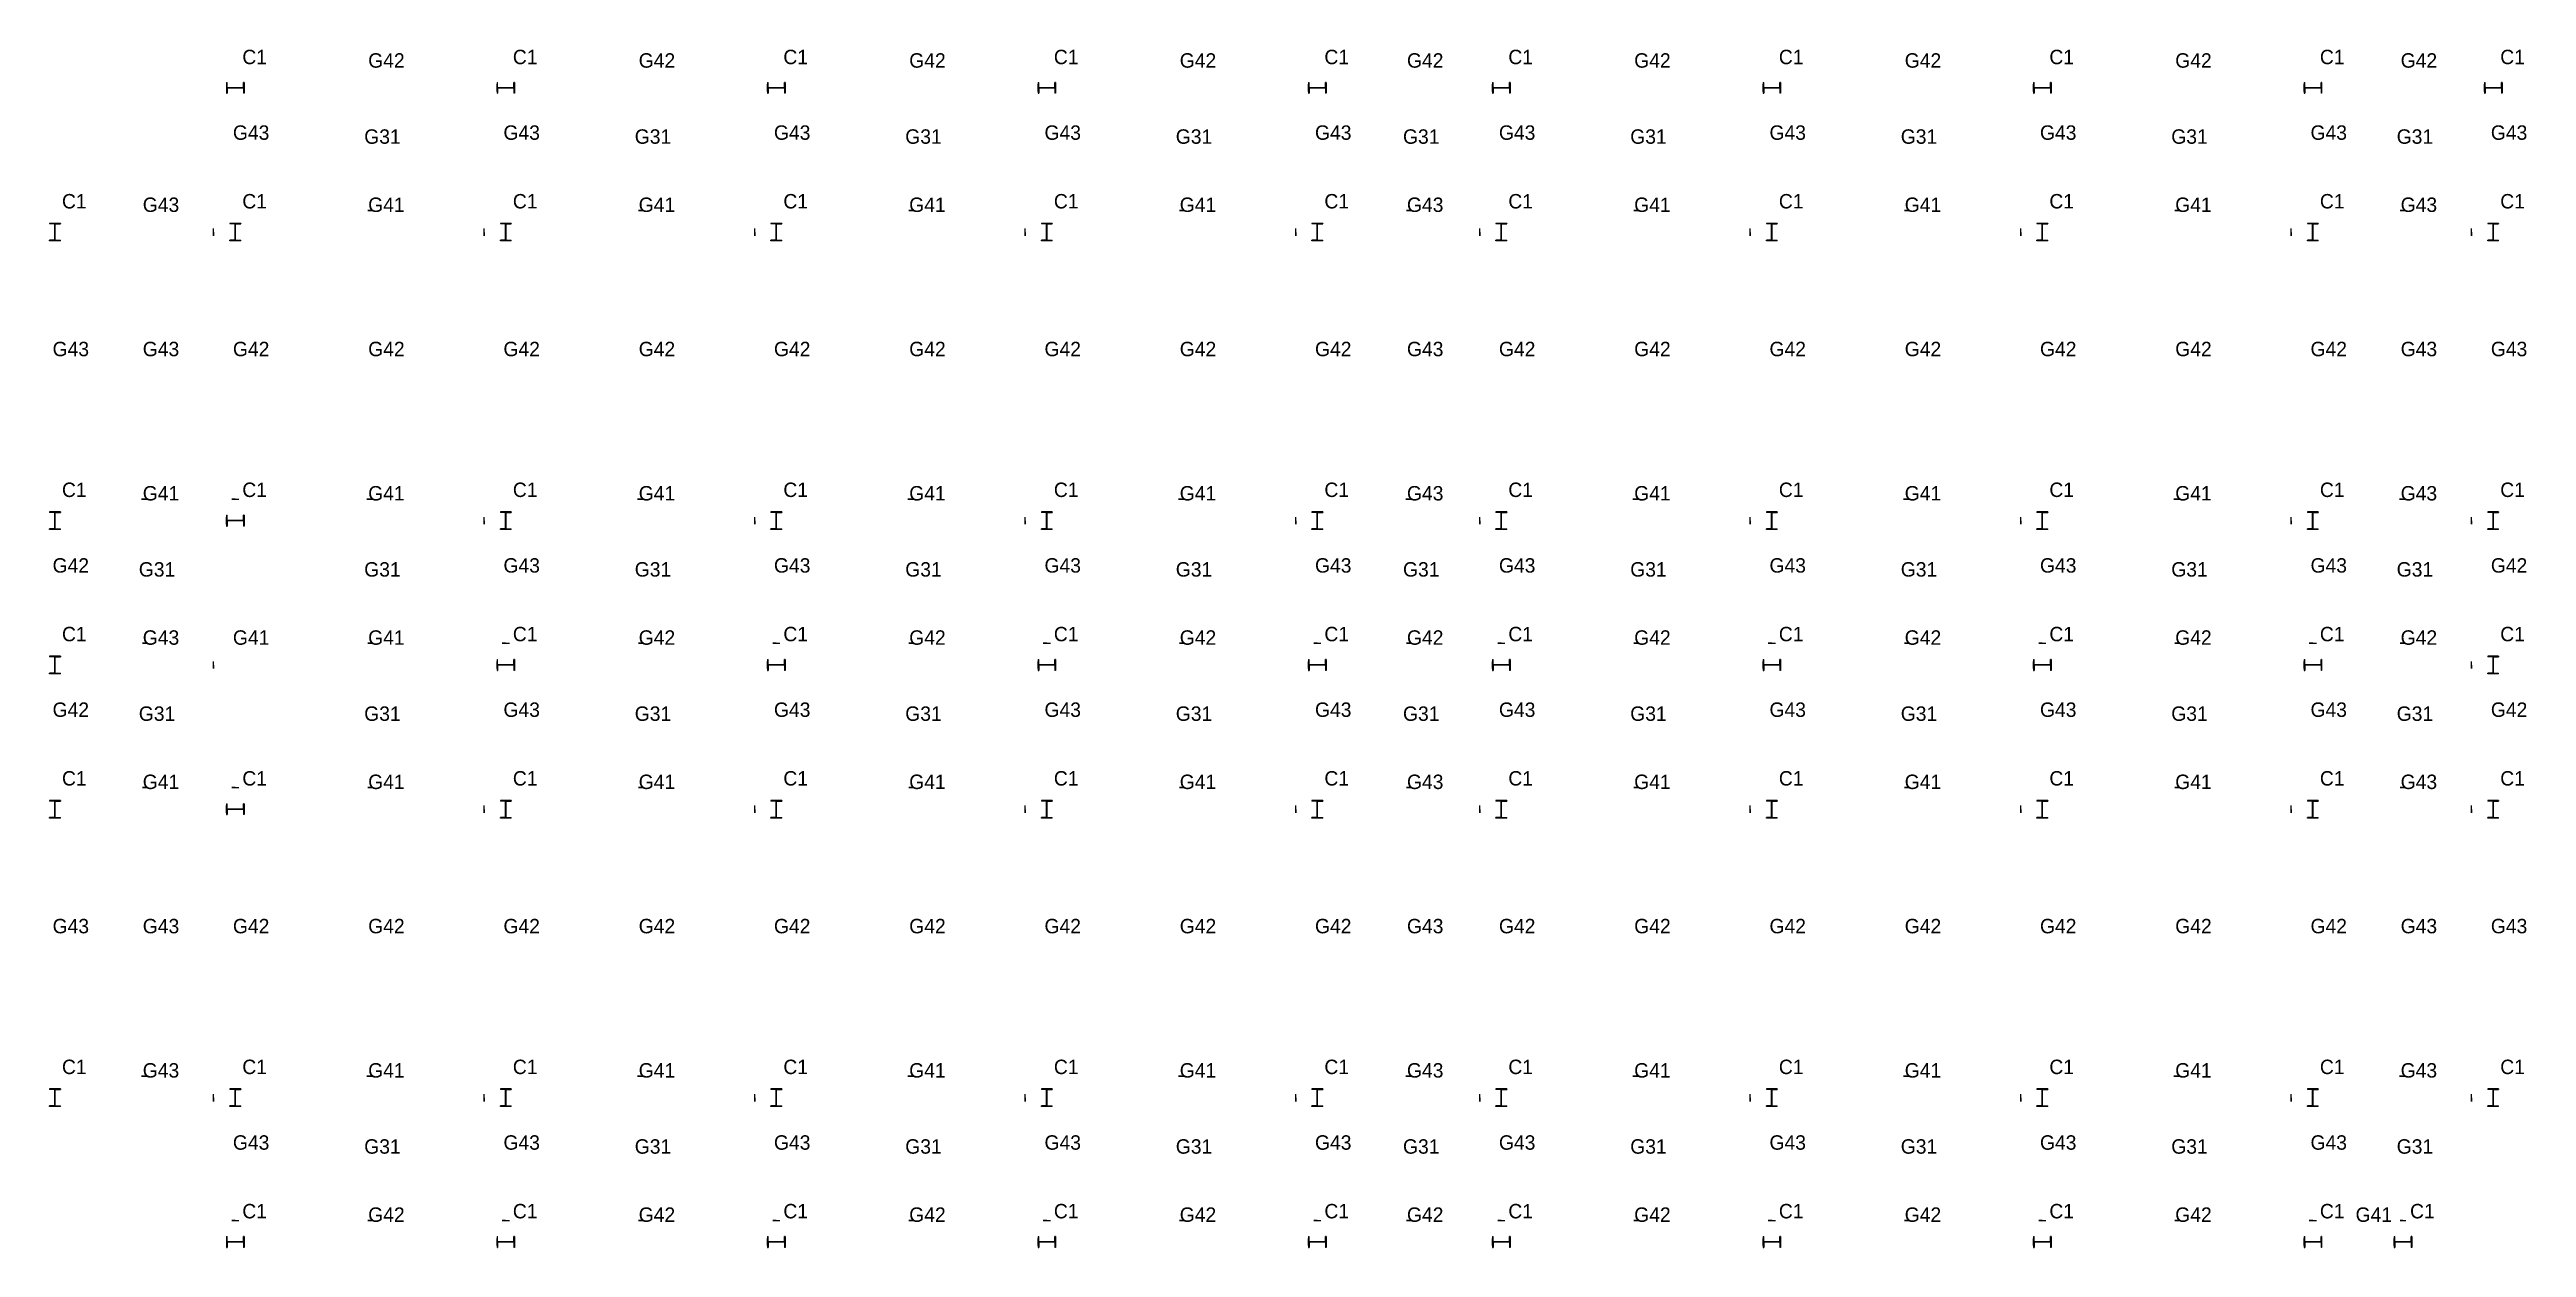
# Model space of a CAD drawing. Extents: x 0 to 468522, y -150 to 33063.
# Drawn here: x 299850 to 368522, y -150 to 33063 of the extents above; entities that cross this region are included whole.
import ezdxf
from ezdxf.enums import TextEntityAlignment as Align

# ---------------------------------------------------------------- set-up
doc = ezdxf.new("R2010")
doc.units = 0

msp = doc.modelspace()

# ---------------------------------------------------------------- texts
at = {"layer": 'C1'}
for p in [(305536.8, 32536.8, 9590), (305536.8, 32536.8, 6460), (313036.8, 32536.8, 9590), (313036.8, 32536.8, 6460), (320536.8, 32536.8, 9590), (320536.8, 32536.8, 6460), (328036.8, 32536.8, 9590), (328036.8, 32536.8, 6460), (335536.8, 32536.8, 9590), (335536.8, 32536.8, 6460), (340636.8, 32536.8, 9590), (340636.8, 32536.8, 6460), (348136.8, 32536.8, 9590), (348136.8, 32536.8, 6460), (355636.8, 32536.8, 9590), (355636.8, 32536.8, 6460), (363136.8, 32536.8, 9590), (363136.8, 32536.8, 6460), (368136.8, 32536.8, 9590), (368136.8, 32536.8, 6460), (300536.8, 28536.8, 9590), (300536.8, 28536.8, 6460), (305536.8, 28536.8, 9590), (305536.8, 28536.8, 6460), (313036.8, 28536.8, 9590), (313036.8, 28536.8, 6460), (320536.8, 28536.8, 9590), (320536.8, 28536.8, 6460), (328036.8, 28536.8, 9590), (328036.8, 28536.8, 6460), (335536.8, 28536.8, 9590), (335536.8, 28536.8, 6460), (340636.8, 28536.8, 9590), (340636.8, 28536.8, 6460), (348136.8, 28536.8, 9590), (348136.8, 28536.8, 6460), (355636.8, 28536.8, 9590), (355636.8, 28536.8, 6460), (363136.8, 28536.8, 9590), (363136.8, 28536.8, 6460), (368136.8, 28536.8, 9590), (368136.8, 28536.8, 6460), (300536.8, 20536.8, 9590), (300536.8, 20536.8, 6460), (305536.8, 20536.8, 9590), (305536.8, 20536.8, 6460), (313036.8, 20536.8, 9590), (313036.8, 20536.8, 6460), (320536.8, 20536.8, 9590), (320536.8, 20536.8, 6460), (328036.8, 20536.8, 9590), (328036.8, 20536.8, 6460), (335536.8, 20536.8, 9590), (335536.8, 20536.8, 6460), (340636.8, 20536.8, 9590), (340636.8, 20536.8, 6460), (348136.8, 20536.8, 9590), (348136.8, 20536.8, 6460), (355636.8, 20536.8, 9590), (355636.8, 20536.8, 6460), (363136.8, 20536.8, 9590), (363136.8, 20536.8, 6460), (368136.8, 20536.8, 9590), (368136.8, 20536.8, 6460), (300536.8, 16536.8, 9590), (300536.8, 16536.8, 6460), (313036.8, 16536.8, 9590), (313036.8, 16536.8, 6460), (320536.8, 16536.8, 9590), (320536.8, 16536.8, 6460), (328036.8, 16536.8, 9590), (328036.8, 16536.8, 6460), (335536.8, 16536.8, 9590), (335536.8, 16536.8, 6460), (340636.8, 16536.8, 9590), (340636.8, 16536.8, 6460), (348136.8, 16536.8, 9590), (348136.8, 16536.8, 6460), (355636.8, 16536.8, 9590), (355636.8, 16536.8, 6460), (363136.8, 16536.8, 9590), (363136.8, 16536.8, 6460), (368136.8, 16536.8, 9590), (368136.8, 16536.8, 6460), (300536.8, 12536.8, 9590), (300536.8, 12536.8, 6460), (305536.8, 12536.8, 9590), (305536.8, 12536.8, 6460), (313036.8, 12536.8, 9590), (313036.8, 12536.8, 6460), (320536.8, 12536.8, 9590), (320536.8, 12536.8, 6460), (328036.8, 12536.8, 9590), (328036.8, 12536.8, 6460), (335536.8, 12536.8, 9590), (335536.8, 12536.8, 6460), (340636.8, 12536.8, 9590), (340636.8, 12536.8, 6460), (348136.8, 12536.8, 9590), (348136.8, 12536.8, 6460), (355636.8, 12536.8, 9590), (355636.8, 12536.8, 6460), (363136.8, 12536.8, 9590), (363136.8, 12536.8, 6460), (368136.8, 12536.8, 9590), (368136.8, 12536.8, 6460), (300536.8, 4536.8, 9590), (300536.8, 4536.8, 6460), (305536.8, 4536.8, 9590), (305536.8, 4536.8, 6460), (313036.8, 4536.8, 9590), (313036.8, 4536.8, 6460), (320536.8, 4536.8, 9590), (320536.8, 4536.8, 6460), (328036.8, 4536.8, 9590), (328036.8, 4536.8, 6460), (335536.8, 4536.8, 9590), (335536.8, 4536.8, 6460), (340636.8, 4536.8, 9590), (340636.8, 4536.8, 6460), (348136.8, 4536.8, 9590), (348136.8, 4536.8, 6460), (355636.8, 4536.8, 9590), (355636.8, 4536.8, 6460), (363136.8, 4536.8, 9590), (363136.8, 4536.8, 6460), (368136.8, 4536.8, 9590), (368136.8, 4536.8, 6460), (305536.8, 536.8, 9590), (305536.8, 536.8, 6460), (313036.8, 536.8, 9590), (313036.8, 536.8, 6460), (320536.8, 536.8, 9590), (320536.8, 536.8, 6460), (328036.8, 536.8, 9590), (328036.8, 536.8, 6460), (335536.8, 536.8, 9590), (335536.8, 536.8, 6460), (340636.8, 536.8, 9590), (340636.8, 536.8, 6460), (348136.8, 536.8, 9590), (348136.8, 536.8, 6460), (355636.8, 536.8, 9590), (355636.8, 536.8, 6460), (363136.8, 536.8, 9590), (363136.8, 536.8, 6460), (365636.8, 536.8, 9590), (365636.8, 536.8, 6460)]:
    msp.add_text('C1', height=400, dxfattribs=at).set_placement(p, align=Align.BOTTOM_CENTER)
at = {"layer": 'G31'}
for p in [(309080, 30330, 6460), (316580, 30330, 6460), (324080, 30330, 6460), (331580, 30330, 6460), (337880, 30330, 6460), (344180, 30330, 6460), (351680, 30330, 6460), (359180, 30330, 6460), (365430, 30330, 6460), (302830, 18330, 6460), (309080, 18330, 6460), (316580, 18330, 6460), (324080, 18330, 6460), (331580, 18330, 6460), (337880, 18330, 6460), (344180, 18330, 6460), (351680, 18330, 6460), (359180, 18330, 6460), (365430, 18330, 6460), (302830, 14330, 6460), (309080, 14330, 6460), (316580, 14330, 6460), (324080, 14330, 6460), (331580, 14330, 6460), (337880, 14330, 6460), (344180, 14330, 6460), (351680, 14330, 6460), (359180, 14330, 6460), (365430, 14330, 6460), (309080, 2330, 6460), (316580, 2330, 6460), (324080, 2330, 6460), (331580, 2330, 6460), (337880, 2330, 6460), (344180, 2330, 6460), (351680, 2330, 6460), (359180, 2330, 6460), (365430, 2330, 6460)]:
    msp.add_text('G31', height=400, dxfattribs=at).set_placement(p, align=Align.BOTTOM_CENTER)
at = {"layer": 'G41'}
for p in [(309190, 28440, 6460), (316690, 28440, 6460), (324190, 28440, 6460), (331690, 28440, 6460), (344290, 28440, 6460), (351790, 28440, 6460), (359290, 28440, 6460), (302940, 20440, 6460), (309190, 20440, 6460), (316690, 20440, 6460), (324190, 20440, 6460), (331690, 20440, 6460), (344290, 20440, 6460), (351790, 20440, 6460), (359290, 20440, 6460), (305440, 16440, 6460), (309190, 16440, 6460), (302940, 12440, 6460), (309190, 12440, 6460), (316690, 12440, 6460), (324190, 12440, 6460), (331690, 12440, 6460), (344290, 12440, 6460), (351790, 12440, 6460), (359290, 12440, 6460), (309190, 4440, 6460), (316690, 4440, 6460), (324190, 4440, 6460), (331690, 4440, 6460), (344290, 4440, 6460), (351790, 4440, 6460), (359290, 4440, 6460), (364290, 440, 6460)]:
    msp.add_text('G41', height=400, dxfattribs=at).set_placement(p, align=Align.BOTTOM_CENTER)
at = {"layer": 'G42'}
for p in [(309190, 32440, 6460), (316690, 32440, 6460), (324190, 32440, 6460), (331690, 32440, 6460), (337990, 32440, 6460), (344290, 32440, 6460), (351790, 32440, 6460), (359290, 32440, 6460), (365540, 32440, 6460), (305440, 24440, 6460), (309190, 24440, 6460), (312940, 24440, 6460), (316690, 24440, 6460), (320440, 24440, 6460), (324190, 24440, 6460), (327940, 24440, 6460), (331690, 24440, 6460), (335440, 24440, 6460), (340540, 24440, 6460), (344290, 24440, 6460), (348040, 24440, 6460), (351790, 24440, 6460), (355540, 24440, 6460), (359290, 24440, 6460), (363040, 24440, 6460), (300440, 18440, 6460), (368040, 18440, 6460), (316690, 16440, 6460), (324190, 16440, 6460), (331690, 16440, 6460), (337990, 16440, 6460), (344290, 16440, 6460), (351790, 16440, 6460), (359290, 16440, 6460), (365540, 16440, 6460), (300440, 14440, 6460), (368040, 14440, 6460), (305440, 8440, 6460), (309190, 8440, 6460), (312940, 8440, 6460), (316690, 8440, 6460), (320440, 8440, 6460), (324190, 8440, 6460), (327940, 8440, 6460), (331690, 8440, 6460), (335440, 8440, 6460), (340540, 8440, 6460), (344290, 8440, 6460), (348040, 8440, 6460), (351790, 8440, 6460), (355540, 8440, 6460), (359290, 8440, 6460), (363040, 8440, 6460), (309190, 440, 6460), (316690, 440, 6460), (324190, 440, 6460), (331690, 440, 6460), (337990, 440, 6460), (344290, 440, 6460), (351790, 440, 6460), (359290, 440, 6460)]:
    msp.add_text('G42', height=400, dxfattribs=at).set_placement(p, align=Align.BOTTOM_CENTER)
at = {"layer": 'G43'}
for p in [(305440, 30440, 6460), (312940, 30440, 6460), (320440, 30440, 6460), (327940, 30440, 6460), (335440, 30440, 6460), (340540, 30440, 6460), (348040, 30440, 6460), (355540, 30440, 6460), (363040, 30440, 6460), (368040, 30440, 6460), (302940, 28440, 6460), (337990, 28440, 6460), (365540, 28440, 6460), (300440, 24440, 6460), (302940, 24440, 6460), (337990, 24440, 6460), (365540, 24440, 6460), (368040, 24440, 6460), (337990, 20440, 6460), (365540, 20440, 6460), (312940, 18440, 6460), (320440, 18440, 6460), (327940, 18440, 6460), (335440, 18440, 6460), (340540, 18440, 6460), (348040, 18440, 6460), (355540, 18440, 6460), (363040, 18440, 6460), (302940, 16440, 6460), (312940, 14440, 6460), (320440, 14440, 6460), (327940, 14440, 6460), (335440, 14440, 6460), (340540, 14440, 6460), (348040, 14440, 6460), (355540, 14440, 6460), (363040, 14440, 6460), (337990, 12440, 6460), (365540, 12440, 6460), (300440, 8440, 6460), (302940, 8440, 6460), (337990, 8440, 6460), (365540, 8440, 6460), (368040, 8440, 6460), (302940, 4440, 6460), (337990, 4440, 6460), (365540, 4440, 6460), (305440, 2440, 6460), (312940, 2440, 6460), (320440, 2440, 6460), (327940, 2440, 6460), (335440, 2440, 6460), (340540, 2440, 6460), (348040, 2440, 6460), (355540, 2440, 6460), (363040, 2440, 6460)]:
    msp.add_text('G43', height=400, dxfattribs=at).set_placement(p, align=Align.BOTTOM_CENTER)

# ---------------------------------------------------------------- linework, layer by layer
at = {"layer": 'C1'}
for p, q in [((304756, 32150, 6460), (304756, 31850, 6460)), ((304756, 32150, 6460), (304774, 32150, 6460)), ((304756, 32150, 3330), (304756, 31850, 3330)), ((304756, 32150, 3330), (304774, 32150, 3330)), ((304756, 31850, 6460), (304774, 31850, 6460)), ((304756, 31850, 3330), (304774, 31850, 3330)), ((304774, 32005.5, 6460), (304774, 32150, 6460)), ((304774, 32005.5, 3330), (304774, 32150, 3330)), ((305226, 32005.5, 6460), (304774, 32005.5, 6460)), ((304774, 32005.5, 6460), (304774, 32005.5, 6460)), ((304774, 32005.5, 6460), (304774, 32005.5, 6460)), ((304774, 32005.5, 6460), (304774, 32005.5, 6460)), ((305226, 32005.5, 3330), (304774, 32005.5, 3330)), ((304774, 32005.5, 3330), (304774, 32005.5, 3330)), ((304774, 32005.5, 3330), (304774, 32005.5, 3330)), ((304774, 32005.5, 3330), (304774, 32005.5, 3330)), ((305226, 31994.5, 6460), (304774, 31994.5, 6460)), ((304774, 31994.5, 6460), (304774, 31994.5, 6460)), ((304774, 31994.5, 6460), (304774, 31994.5, 6460)), ((304774, 31994.5, 6460), (304774, 31994.5, 6460)), ((304774, 31994.5, 6460), (304774, 31850, 6460)), ((305226, 31994.5, 3330), (304774, 31994.5, 3330)), ((304774, 31994.5, 3330), (304774, 31994.5, 3330)), ((304774, 31994.5, 3330), (304774, 31994.5, 3330)), ((304774, 31994.5, 3330), (304774, 31994.5, 3330)), ((304774, 31994.5, 3330), (304774, 31850, 3330)), ((305226, 32005.5, 6460), (305226, 32150, 6460)), ((305244, 32150, 6460), (305226, 32150, 6460)), ((305226, 32005.5, 3330), (305226, 32150, 3330)), ((305244, 32150, 3330), (305226, 32150, 3330)), ((305226, 32005.5, 6460), (305226, 32005.5, 6460)), ((305226, 32005.5, 6460), (305226, 32005.5, 6460)), ((305226, 32005.5, 6460), (305226, 32005.5, 6460)), ((305226, 32005.5, 3330), (305226, 32005.5, 3330)), ((305226, 32005.5, 3330), (305226, 32005.5, 3330)), ((305226, 32005.5, 3330), (305226, 32005.5, 3330)), ((305226, 31994.5, 6460), (305226, 31994.5, 6460)), ((305226, 31994.5, 6460), (305226, 31994.5, 6460)), ((305226, 31994.5, 6460), (305226, 31994.5, 6460)), ((305226, 31994.5, 6460), (305226, 31850, 6460)), ((305226, 31994.5, 3330), (305226, 31994.5, 3330)), ((305226, 31994.5, 3330), (305226, 31994.5, 3330)), ((305226, 31994.5, 3330), (305226, 31994.5, 3330)), ((305226, 31994.5, 3330), (305226, 31850, 3330)), ((305244, 31850, 6460), (305226, 31850, 6460)), ((305244, 31850, 3330), (305226, 31850, 3330)), ((305244, 32150, 6460), (305244, 31850, 6460)), ((305244, 32150, 3330), (305244, 31850, 3330)), ((312256, 32150, 6460), (312256, 31850, 6460)), ((312256, 32150, 6460), (312274, 32150, 6460)), ((312256, 32150, 3330), (312256, 31850, 3330)), ((312256, 32150, 3330), (312274, 32150, 3330)), ((312256, 31850, 6460), (312274, 31850, 6460)), ((312256, 31850, 3330), (312274, 31850, 3330)), ((312274, 32005.5, 6460), (312274, 32150, 6460)), ((312274, 32005.5, 3330), (312274, 32150, 3330)), ((312726, 32005.5, 6460), (312274, 32005.5, 6460)), ((312274, 32005.5, 6460), (312274, 32005.5, 6460)), ((312274, 32005.5, 6460), (312274, 32005.5, 6460)), ((312274, 32005.5, 6460), (312274, 32005.5, 6460)), ((312726, 32005.5, 3330), (312274, 32005.5, 3330)), ((312274, 32005.5, 3330), (312274, 32005.5, 3330)), ((312274, 32005.5, 3330), (312274, 32005.5, 3330)), ((312274, 32005.5, 3330), (312274, 32005.5, 3330)), ((312726, 31994.5, 6460), (312274, 31994.5, 6460)), ((312274, 31994.5, 6460), (312274, 31994.5, 6460)), ((312274, 31994.5, 6460), (312274, 31994.5, 6460)), ((312274, 31994.5, 6460), (312274, 31994.5, 6460)), ((312274, 31994.5, 6460), (312274, 31850, 6460)), ((312726, 31994.5, 3330), (312274, 31994.5, 3330)), ((312274, 31994.5, 3330), (312274, 31994.5, 3330)), ((312274, 31994.5, 3330), (312274, 31994.5, 3330)), ((312274, 31994.5, 3330), (312274, 31994.5, 3330)), ((312274, 31994.5, 3330), (312274, 31850, 3330)), ((312726, 32005.5, 6460), (312726, 32150, 6460)), ((312744, 32150, 6460), (312726, 32150, 6460)), ((312726, 32005.5, 3330), (312726, 32150, 3330)), ((312744, 32150, 3330), (312726, 32150, 3330)), ((312726, 32005.5, 6460), (312726, 32005.5, 6460)), ((312726, 32005.5, 6460), (312726, 32005.5, 6460)), ((312726, 32005.5, 6460), (312726, 32005.5, 6460)), ((312726, 32005.5, 3330), (312726, 32005.5, 3330)), ((312726, 32005.5, 3330), (312726, 32005.5, 3330)), ((312726, 32005.5, 3330), (312726, 32005.5, 3330)), ((312726, 31994.5, 6460), (312726, 31994.5, 6460)), ((312726, 31994.5, 6460), (312726, 31994.5, 6460)), ((312726, 31994.5, 6460), (312726, 31994.5, 6460)), ((312726, 31994.5, 6460), (312726, 31850, 6460)), ((312726, 31994.5, 3330), (312726, 31994.5, 3330)), ((312726, 31994.5, 3330), (312726, 31994.5, 3330)), ((312726, 31994.5, 3330), (312726, 31994.5, 3330)), ((312726, 31994.5, 3330), (312726, 31850, 3330)), ((312744, 31850, 6460), (312726, 31850, 6460)), ((312744, 31850, 3330), (312726, 31850, 3330)), ((312744, 32150, 6460), (312744, 31850, 6460)), ((312744, 32150, 3330), (312744, 31850, 3330)), ((319756, 32150, 6460), (319756, 31850, 6460)), ((319756, 32150, 6460), (319774, 32150, 6460)), ((319756, 32150, 3330), (319756, 31850, 3330)), ((319756, 32150, 3330), (319774, 32150, 3330)), ((319756, 31850, 6460), (319774, 31850, 6460)), ((319756, 31850, 3330), (319774, 31850, 3330)), ((319774, 32005.5, 6460), (319774, 32150, 6460)), ((319774, 32005.5, 3330), (319774, 32150, 3330)), ((320226, 32005.5, 6460), (319774, 32005.5, 6460)), ((319774, 32005.5, 6460), (319774, 32005.5, 6460)), ((319774, 32005.5, 6460), (319774, 32005.5, 6460)), ((319774, 32005.5, 6460), (319774, 32005.5, 6460)), ((320226, 32005.5, 3330), (319774, 32005.5, 3330)), ((319774, 32005.5, 3330), (319774, 32005.5, 3330)), ((319774, 32005.5, 3330), (319774, 32005.5, 3330)), ((319774, 32005.5, 3330), (319774, 32005.5, 3330)), ((320226, 31994.5, 6460), (319774, 31994.5, 6460)), ((319774, 31994.5, 6460), (319774, 31994.5, 6460)), ((319774, 31994.5, 6460), (319774, 31994.5, 6460)), ((319774, 31994.5, 6460), (319774, 31994.5, 6460)), ((319774, 31994.5, 6460), (319774, 31850, 6460)), ((320226, 31994.5, 3330), (319774, 31994.5, 3330)), ((319774, 31994.5, 3330), (319774, 31994.5, 3330)), ((319774, 31994.5, 3330), (319774, 31994.5, 3330)), ((319774, 31994.5, 3330), (319774, 31994.5, 3330)), ((319774, 31994.5, 3330), (319774, 31850, 3330)), ((320226, 32005.5, 6460), (320226, 32150, 6460)), ((320244, 32150, 6460), (320226, 32150, 6460)), ((320226, 32005.5, 3330), (320226, 32150, 3330)), ((320244, 32150, 3330), (320226, 32150, 3330)), ((320226, 32005.5, 6460), (320226, 32005.5, 6460)), ((320226, 32005.5, 6460), (320226, 32005.5, 6460)), ((320226, 32005.5, 6460), (320226, 32005.5, 6460)), ((320226, 32005.5, 3330), (320226, 32005.5, 3330)), ((320226, 32005.5, 3330), (320226, 32005.5, 3330)), ((320226, 32005.5, 3330), (320226, 32005.5, 3330)), ((320226, 31994.5, 6460), (320226, 31994.5, 6460)), ((320226, 31994.5, 6460), (320226, 31994.5, 6460)), ((320226, 31994.5, 6460), (320226, 31994.5, 6460)), ((320226, 31994.5, 6460), (320226, 31850, 6460)), ((320226, 31994.5, 3330), (320226, 31994.5, 3330)), ((320226, 31994.5, 3330), (320226, 31994.5, 3330)), ((320226, 31994.5, 3330), (320226, 31994.5, 3330)), ((320226, 31994.5, 3330), (320226, 31850, 3330)), ((320244, 31850, 6460), (320226, 31850, 6460)), ((320244, 31850, 3330), (320226, 31850, 3330)), ((320244, 32150, 6460), (320244, 31850, 6460)), ((320244, 32150, 3330), (320244, 31850, 3330)), ((327256, 32150, 6460), (327256, 31850, 6460)), ((327256, 32150, 6460), (327274, 32150, 6460)), ((327256, 32150, 3330), (327256, 31850, 3330)), ((327256, 32150, 3330), (327274, 32150, 3330)), ((327256, 31850, 6460), (327274, 31850, 6460)), ((327256, 31850, 3330), (327274, 31850, 3330)), ((327274, 32005.5, 6460), (327274, 32150, 6460)), ((327274, 32005.5, 3330), (327274, 32150, 3330)), ((327726, 32005.5, 6460), (327274, 32005.5, 6460)), ((327274, 32005.5, 6460), (327274, 32005.5, 6460)), ((327274, 32005.5, 6460), (327274, 32005.5, 6460)), ((327274, 32005.5, 6460), (327274, 32005.5, 6460)), ((327726, 32005.5, 3330), (327274, 32005.5, 3330)), ((327274, 32005.5, 3330), (327274, 32005.5, 3330)), ((327274, 32005.5, 3330), (327274, 32005.5, 3330)), ((327274, 32005.5, 3330), (327274, 32005.5, 3330)), ((327726, 31994.5, 6460), (327274, 31994.5, 6460)), ((327274, 31994.5, 6460), (327274, 31994.5, 6460)), ((327274, 31994.5, 6460), (327274, 31994.5, 6460)), ((327274, 31994.5, 6460), (327274, 31994.5, 6460)), ((327274, 31994.5, 6460), (327274, 31850, 6460)), ((327726, 31994.5, 3330), (327274, 31994.5, 3330)), ((327274, 31994.5, 3330), (327274, 31994.5, 3330)), ((327274, 31994.5, 3330), (327274, 31994.5, 3330)), ((327274, 31994.5, 3330), (327274, 31994.5, 3330)), ((327274, 31994.5, 3330), (327274, 31850, 3330)), ((327726, 32005.5, 6460), (327726, 32150, 6460)), ((327744, 32150, 6460), (327726, 32150, 6460)), ((327726, 32005.5, 3330), (327726, 32150, 3330)), ((327744, 32150, 3330), (327726, 32150, 3330)), ((327726, 32005.5, 6460), (327726, 32005.5, 6460)), ((327726, 32005.5, 6460), (327726, 32005.5, 6460)), ((327726, 32005.5, 6460), (327726, 32005.5, 6460)), ((327726, 32005.5, 3330), (327726, 32005.5, 3330)), ((327726, 32005.5, 3330), (327726, 32005.5, 3330)), ((327726, 32005.5, 3330), (327726, 32005.5, 3330)), ((327726, 31994.5, 6460), (327726, 31994.5, 6460)), ((327726, 31994.5, 6460), (327726, 31994.5, 6460)), ((327726, 31994.5, 6460), (327726, 31994.5, 6460)), ((327726, 31994.5, 6460), (327726, 31850, 6460)), ((327726, 31994.5, 3330), (327726, 31994.5, 3330)), ((327726, 31994.5, 3330), (327726, 31994.5, 3330)), ((327726, 31994.5, 3330), (327726, 31994.5, 3330)), ((327726, 31994.5, 3330), (327726, 31850, 3330)), ((327744, 31850, 6460), (327726, 31850, 6460)), ((327744, 31850, 3330), (327726, 31850, 3330)), ((327744, 32150, 6460), (327744, 31850, 6460)), ((327744, 32150, 3330), (327744, 31850, 3330)), ((334756, 32150, 6460), (334756, 31850, 6460)), ((334756, 32150, 6460), (334774, 32150, 6460)), ((334756, 32150, 3330), (334756, 31850, 3330)), ((334756, 32150, 3330), (334774, 32150, 3330)), ((334756, 31850, 6460), (334774, 31850, 6460)), ((334756, 31850, 3330), (334774, 31850, 3330)), ((334774, 32005.5, 6460), (334774, 32150, 6460)), ((334774, 32005.5, 3330), (334774, 32150, 3330)), ((335226, 32005.5, 6460), (334774, 32005.5, 6460)), ((334774, 32005.5, 6460), (334774, 32005.5, 6460)), ((334774, 32005.5, 6460), (334774, 32005.5, 6460)), ((334774, 32005.5, 6460), (334774, 32005.5, 6460)), ((335226, 32005.5, 3330), (334774, 32005.5, 3330)), ((334774, 32005.5, 3330), (334774, 32005.5, 3330)), ((334774, 32005.5, 3330), (334774, 32005.5, 3330)), ((334774, 32005.5, 3330), (334774, 32005.5, 3330)), ((335226, 31994.5, 6460), (334774, 31994.5, 6460)), ((334774, 31994.5, 6460), (334774, 31994.5, 6460)), ((334774, 31994.5, 6460), (334774, 31994.5, 6460)), ((334774, 31994.5, 6460), (334774, 31994.5, 6460)), ((334774, 31994.5, 6460), (334774, 31850, 6460)), ((335226, 31994.5, 3330), (334774, 31994.5, 3330)), ((334774, 31994.5, 3330), (334774, 31994.5, 3330)), ((334774, 31994.5, 3330), (334774, 31994.5, 3330)), ((334774, 31994.5, 3330), (334774, 31994.5, 3330)), ((334774, 31994.5, 3330), (334774, 31850, 3330)), ((335226, 32005.5, 6460), (335226, 32150, 6460)), ((335244, 32150, 6460), (335226, 32150, 6460)), ((335226, 32005.5, 3330), (335226, 32150, 3330)), ((335244, 32150, 3330), (335226, 32150, 3330)), ((335226, 32005.5, 6460), (335226, 32005.5, 6460)), ((335226, 32005.5, 6460), (335226, 32005.5, 6460)), ((335226, 32005.5, 6460), (335226, 32005.5, 6460)), ((335226, 32005.5, 3330), (335226, 32005.5, 3330)), ((335226, 32005.5, 3330), (335226, 32005.5, 3330)), ((335226, 32005.5, 3330), (335226, 32005.5, 3330)), ((335226, 31994.5, 6460), (335226, 31994.5, 6460)), ((335226, 31994.5, 6460), (335226, 31994.5, 6460)), ((335226, 31994.5, 6460), (335226, 31994.5, 6460)), ((335226, 31994.5, 6460), (335226, 31850, 6460)), ((335226, 31994.5, 3330), (335226, 31994.5, 3330)), ((335226, 31994.5, 3330), (335226, 31994.5, 3330)), ((335226, 31994.5, 3330), (335226, 31994.5, 3330)), ((335226, 31994.5, 3330), (335226, 31850, 3330)), ((335244, 31850, 6460), (335226, 31850, 6460)), ((335244, 31850, 3330), (335226, 31850, 3330)), ((335244, 32150, 6460), (335244, 31850, 6460)), ((335244, 32150, 3330), (335244, 31850, 3330)), ((339856, 32150, 6460), (339856, 31850, 6460)), ((339856, 32150, 6460), (339874, 32150, 6460)), ((339856, 32150, 3330), (339856, 31850, 3330)), ((339856, 32150, 3330), (339874, 32150, 3330)), ((339856, 31850, 6460), (339874, 31850, 6460)), ((339856, 31850, 3330), (339874, 31850, 3330)), ((339874, 32005.5, 6460), (339874, 32150, 6460)), ((339874, 32005.5, 3330), (339874, 32150, 3330)), ((340326, 32005.5, 6460), (339874, 32005.5, 6460)), ((339874, 32005.5, 6460), (339874, 32005.5, 6460)), ((339874, 32005.5, 6460), (339874, 32005.5, 6460)), ((339874, 32005.5, 6460), (339874, 32005.5, 6460)), ((340326, 32005.5, 3330), (339874, 32005.5, 3330)), ((339874, 32005.5, 3330), (339874, 32005.5, 3330)), ((339874, 32005.5, 3330), (339874, 32005.5, 3330)), ((339874, 32005.5, 3330), (339874, 32005.5, 3330)), ((340326, 31994.5, 6460), (339874, 31994.5, 6460)), ((339874, 31994.5, 6460), (339874, 31994.5, 6460)), ((339874, 31994.5, 6460), (339874, 31994.5, 6460)), ((339874, 31994.5, 6460), (339874, 31994.5, 6460)), ((339874, 31994.5, 6460), (339874, 31850, 6460)), ((340326, 31994.5, 3330), (339874, 31994.5, 3330)), ((339874, 31994.5, 3330), (339874, 31994.5, 3330)), ((339874, 31994.5, 3330), (339874, 31994.5, 3330)), ((339874, 31994.5, 3330), (339874, 31994.5, 3330)), ((339874, 31994.5, 3330), (339874, 31850, 3330)), ((340326, 32005.5, 6460), (340326, 32150, 6460)), ((340344, 32150, 6460), (340326, 32150, 6460)), ((340326, 32005.5, 3330), (340326, 32150, 3330)), ((340344, 32150, 3330), (340326, 32150, 3330)), ((340326, 32005.5, 6460), (340326, 32005.5, 6460)), ((340326, 32005.5, 6460), (340326, 32005.5, 6460)), ((340326, 32005.5, 6460), (340326, 32005.5, 6460)), ((340326, 32005.5, 3330), (340326, 32005.5, 3330)), ((340326, 32005.5, 3330), (340326, 32005.5, 3330)), ((340326, 32005.5, 3330), (340326, 32005.5, 3330)), ((340326, 31994.5, 6460), (340326, 31994.5, 6460)), ((340326, 31994.5, 6460), (340326, 31994.5, 6460)), ((340326, 31994.5, 6460), (340326, 31994.5, 6460)), ((340326, 31994.5, 6460), (340326, 31850, 6460)), ((340326, 31994.5, 3330), (340326, 31994.5, 3330)), ((340326, 31994.5, 3330), (340326, 31994.5, 3330)), ((340326, 31994.5, 3330), (340326, 31994.5, 3330)), ((340326, 31994.5, 3330), (340326, 31850, 3330)), ((340344, 31850, 6460), (340326, 31850, 6460)), ((340344, 31850, 3330), (340326, 31850, 3330)), ((340344, 32150, 6460), (340344, 31850, 6460)), ((340344, 32150, 3330), (340344, 31850, 3330)), ((347356, 32150, 6460), (347356, 31850, 6460)), ((347356, 32150, 6460), (347374, 32150, 6460)), ((347356, 32150, 3330), (347356, 31850, 3330)), ((347356, 32150, 3330), (347374, 32150, 3330)), ((347356, 31850, 6460), (347374, 31850, 6460)), ((347356, 31850, 3330), (347374, 31850, 3330)), ((347374, 32005.5, 6460), (347374, 32150, 6460)), ((347374, 32005.5, 3330), (347374, 32150, 3330)), ((347826, 32005.5, 6460), (347374, 32005.5, 6460)), ((347374, 32005.5, 6460), (347374, 32005.5, 6460)), ((347374, 32005.5, 6460), (347374, 32005.5, 6460)), ((347374, 32005.5, 6460), (347374, 32005.5, 6460)), ((347826, 32005.5, 3330), (347374, 32005.5, 3330)), ((347374, 32005.5, 3330), (347374, 32005.5, 3330)), ((347374, 32005.5, 3330), (347374, 32005.5, 3330)), ((347374, 32005.5, 3330), (347374, 32005.5, 3330)), ((347826, 31994.5, 6460), (347374, 31994.5, 6460)), ((347374, 31994.5, 6460), (347374, 31994.5, 6460)), ((347374, 31994.5, 6460), (347374, 31994.5, 6460)), ((347374, 31994.5, 6460), (347374, 31994.5, 6460)), ((347374, 31994.5, 6460), (347374, 31850, 6460)), ((347826, 31994.5, 3330), (347374, 31994.5, 3330)), ((347374, 31994.5, 3330), (347374, 31994.5, 3330)), ((347374, 31994.5, 3330), (347374, 31994.5, 3330)), ((347374, 31994.5, 3330), (347374, 31994.5, 3330)), ((347374, 31994.5, 3330), (347374, 31850, 3330)), ((347826, 32005.5, 6460), (347826, 32150, 6460)), ((347844, 32150, 6460), (347826, 32150, 6460)), ((347826, 32005.5, 3330), (347826, 32150, 3330)), ((347844, 32150, 3330), (347826, 32150, 3330)), ((347826, 32005.5, 6460), (347826, 32005.5, 6460)), ((347826, 32005.5, 6460), (347826, 32005.5, 6460)), ((347826, 32005.5, 6460), (347826, 32005.5, 6460)), ((347826, 32005.5, 3330), (347826, 32005.5, 3330)), ((347826, 32005.5, 3330), (347826, 32005.5, 3330)), ((347826, 32005.5, 3330), (347826, 32005.5, 3330)), ((347826, 31994.5, 6460), (347826, 31994.5, 6460)), ((347826, 31994.5, 6460), (347826, 31994.5, 6460)), ((347826, 31994.5, 6460), (347826, 31994.5, 6460)), ((347826, 31994.5, 6460), (347826, 31850, 6460)), ((347826, 31994.5, 3330), (347826, 31994.5, 3330)), ((347826, 31994.5, 3330), (347826, 31994.5, 3330)), ((347826, 31994.5, 3330), (347826, 31994.5, 3330)), ((347826, 31994.5, 3330), (347826, 31850, 3330)), ((347844, 31850, 6460), (347826, 31850, 6460)), ((347844, 31850, 3330), (347826, 31850, 3330)), ((347844, 32150, 6460), (347844, 31850, 6460)), ((347844, 32150, 3330), (347844, 31850, 3330)), ((354856, 32150, 6460), (354856, 31850, 6460)), ((354856, 32150, 6460), (354874, 32150, 6460)), ((354856, 32150, 3330), (354856, 31850, 3330)), ((354856, 32150, 3330), (354874, 32150, 3330)), ((354856, 31850, 6460), (354874, 31850, 6460)), ((354856, 31850, 3330), (354874, 31850, 3330)), ((354874, 32005.5, 6460), (354874, 32150, 6460)), ((354874, 32005.5, 3330), (354874, 32150, 3330)), ((355326, 32005.5, 6460), (354874, 32005.5, 6460)), ((354874, 32005.5, 6460), (354874, 32005.5, 6460)), ((354874, 32005.5, 6460), (354874, 32005.5, 6460)), ((354874, 32005.5, 6460), (354874, 32005.5, 6460)), ((355326, 32005.5, 3330), (354874, 32005.5, 3330)), ((354874, 32005.5, 3330), (354874, 32005.5, 3330)), ((354874, 32005.5, 3330), (354874, 32005.5, 3330)), ((354874, 32005.5, 3330), (354874, 32005.5, 3330)), ((355326, 31994.5, 6460), (354874, 31994.5, 6460)), ((354874, 31994.5, 6460), (354874, 31994.5, 6460)), ((354874, 31994.5, 6460), (354874, 31994.5, 6460)), ((354874, 31994.5, 6460), (354874, 31994.5, 6460)), ((354874, 31994.5, 6460), (354874, 31850, 6460)), ((355326, 31994.5, 3330), (354874, 31994.5, 3330)), ((354874, 31994.5, 3330), (354874, 31994.5, 3330)), ((354874, 31994.5, 3330), (354874, 31994.5, 3330)), ((354874, 31994.5, 3330), (354874, 31994.5, 3330)), ((354874, 31994.5, 3330), (354874, 31850, 3330)), ((355326, 32005.5, 6460), (355326, 32150, 6460)), ((355344, 32150, 6460), (355326, 32150, 6460)), ((355326, 32005.5, 3330), (355326, 32150, 3330)), ((355344, 32150, 3330), (355326, 32150, 3330)), ((355326, 32005.5, 6460), (355326, 32005.5, 6460)), ((355326, 32005.5, 6460), (355326, 32005.5, 6460)), ((355326, 32005.5, 6460), (355326, 32005.5, 6460)), ((355326, 32005.5, 3330), (355326, 32005.5, 3330)), ((355326, 32005.5, 3330), (355326, 32005.5, 3330)), ((355326, 32005.5, 3330), (355326, 32005.5, 3330)), ((355326, 31994.5, 6460), (355326, 31994.5, 6460)), ((355326, 31994.5, 6460), (355326, 31994.5, 6460)), ((355326, 31994.5, 6460), (355326, 31994.5, 6460)), ((355326, 31994.5, 6460), (355326, 31850, 6460)), ((355326, 31994.5, 3330), (355326, 31994.5, 3330)), ((355326, 31994.5, 3330), (355326, 31994.5, 3330)), ((355326, 31994.5, 3330), (355326, 31994.5, 3330)), ((355326, 31994.5, 3330), (355326, 31850, 3330)), ((355344, 31850, 6460), (355326, 31850, 6460)), ((355344, 31850, 3330), (355326, 31850, 3330)), ((355344, 32150, 6460), (355344, 31850, 6460)), ((355344, 32150, 3330), (355344, 31850, 3330)), ((362356, 32150, 6460), (362356, 31850, 6460)), ((362356, 32150, 6460), (362374, 32150, 6460)), ((362356, 32150, 3330), (362356, 31850, 3330)), ((362356, 32150, 3330), (362374, 32150, 3330)), ((362356, 31850, 6460), (362374, 31850, 6460)), ((362356, 31850, 3330), (362374, 31850, 3330)), ((362374, 32005.5, 6460), (362374, 32150, 6460)), ((362374, 32005.5, 3330), (362374, 32150, 3330)), ((362826, 32005.5, 6460), (362374, 32005.5, 6460)), ((362374, 32005.5, 6460), (362374, 32005.5, 6460)), ((362374, 32005.5, 6460), (362374, 32005.5, 6460)), ((362374, 32005.5, 6460), (362374, 32005.5, 6460)), ((362826, 32005.5, 3330), (362374, 32005.5, 3330)), ((362374, 32005.5, 3330), (362374, 32005.5, 3330)), ((362374, 32005.5, 3330), (362374, 32005.5, 3330)), ((362374, 32005.5, 3330), (362374, 32005.5, 3330)), ((362826, 31994.5, 6460), (362374, 31994.5, 6460)), ((362374, 31994.5, 6460), (362374, 31994.5, 6460)), ((362374, 31994.5, 6460), (362374, 31994.5, 6460)), ((362374, 31994.5, 6460), (362374, 31994.5, 6460)), ((362374, 31994.5, 6460), (362374, 31850, 6460)), ((362826, 31994.5, 3330), (362374, 31994.5, 3330)), ((362374, 31994.5, 3330), (362374, 31994.5, 3330)), ((362374, 31994.5, 3330), (362374, 31994.5, 3330)), ((362374, 31994.5, 3330), (362374, 31994.5, 3330)), ((362374, 31994.5, 3330), (362374, 31850, 3330)), ((362826, 32005.5, 6460), (362826, 32150, 6460)), ((362844, 32150, 6460), (362826, 32150, 6460)), ((362826, 32005.5, 3330), (362826, 32150, 3330)), ((362844, 32150, 3330), (362826, 32150, 3330)), ((362826, 32005.5, 6460), (362826, 32005.5, 6460)), ((362826, 32005.5, 6460), (362826, 32005.5, 6460)), ((362826, 32005.5, 6460), (362826, 32005.5, 6460)), ((362826, 32005.5, 3330), (362826, 32005.5, 3330)), ((362826, 32005.5, 3330), (362826, 32005.5, 3330)), ((362826, 32005.5, 3330), (362826, 32005.5, 3330)), ((362826, 31994.5, 6460), (362826, 31994.5, 6460)), ((362826, 31994.5, 6460), (362826, 31994.5, 6460)), ((362826, 31994.5, 6460), (362826, 31994.5, 6460)), ((362826, 31994.5, 6460), (362826, 31850, 6460)), ((362826, 31994.5, 3330), (362826, 31994.5, 3330)), ((362826, 31994.5, 3330), (362826, 31994.5, 3330)), ((362826, 31994.5, 3330), (362826, 31994.5, 3330)), ((362826, 31994.5, 3330), (362826, 31850, 3330)), ((362844, 31850, 6460), (362826, 31850, 6460)), ((362844, 31850, 3330), (362826, 31850, 3330)), ((362844, 32150, 6460), (362844, 31850, 6460)), ((362844, 32150, 3330), (362844, 31850, 3330)), ((367356, 32150, 6460), (367356, 31850, 6460)), ((367356, 32150, 6460), (367374, 32150, 6460)), ((367356, 32150, 3330), (367356, 31850, 3330)), ((367356, 32150, 3330), (367374, 32150, 3330)), ((367356, 31850, 6460), (367374, 31850, 6460)), ((367356, 31850, 3330), (367374, 31850, 3330)), ((367374, 32005.5, 6460), (367374, 32150, 6460)), ((367374, 32005.5, 3330), (367374, 32150, 3330)), ((367826, 32005.5, 6460), (367374, 32005.5, 6460)), ((367374, 32005.5, 6460), (367374, 32005.5, 6460)), ((367374, 32005.5, 6460), (367374, 32005.5, 6460)), ((367374, 32005.5, 6460), (367374, 32005.5, 6460)), ((367826, 32005.5, 3330), (367374, 32005.5, 3330)), ((367374, 32005.5, 3330), (367374, 32005.5, 3330)), ((367374, 32005.5, 3330), (367374, 32005.5, 3330)), ((367374, 32005.5, 3330), (367374, 32005.5, 3330)), ((367826, 31994.5, 6460), (367374, 31994.5, 6460)), ((367374, 31994.5, 6460), (367374, 31994.5, 6460)), ((367374, 31994.5, 6460), (367374, 31994.5, 6460)), ((367374, 31994.5, 6460), (367374, 31994.5, 6460)), ((367374, 31994.5, 6460), (367374, 31850, 6460)), ((367826, 31994.5, 3330), (367374, 31994.5, 3330)), ((367374, 31994.5, 3330), (367374, 31994.5, 3330)), ((367374, 31994.5, 3330), (367374, 31994.5, 3330)), ((367374, 31994.5, 3330), (367374, 31994.5, 3330)), ((367374, 31994.5, 3330), (367374, 31850, 3330)), ((367826, 32005.5, 6460), (367826, 32150, 6460)), ((367844, 32150, 6460), (367826, 32150, 6460)), ((367826, 32005.5, 3330), (367826, 32150, 3330)), ((367844, 32150, 3330), (367826, 32150, 3330)), ((367826, 32005.5, 6460), (367826, 32005.5, 6460)), ((367826, 32005.5, 6460), (367826, 32005.5, 6460)), ((367826, 32005.5, 6460), (367826, 32005.5, 6460)), ((367826, 32005.5, 3330), (367826, 32005.5, 3330)), ((367826, 32005.5, 3330), (367826, 32005.5, 3330)), ((367826, 32005.5, 3330), (367826, 32005.5, 3330)), ((367826, 31994.5, 6460), (367826, 31994.5, 6460)), ((367826, 31994.5, 6460), (367826, 31994.5, 6460)), ((367826, 31994.5, 6460), (367826, 31994.5, 6460)), ((367826, 31994.5, 6460), (367826, 31850, 6460)), ((367826, 31994.5, 3330), (367826, 31994.5, 3330)), ((367826, 31994.5, 3330), (367826, 31994.5, 3330)), ((367826, 31994.5, 3330), (367826, 31994.5, 3330)), ((367826, 31994.5, 3330), (367826, 31850, 3330)), ((367844, 31850, 6460), (367826, 31850, 6460)), ((367844, 31850, 3330), (367826, 31850, 3330)), ((367844, 32150, 6460), (367844, 31850, 6460)), ((367844, 32150, 3330), (367844, 31850, 3330)), ((300150, 28244, 6460), (299850, 28244, 6460)), ((299850, 28244, 6460), (299850, 28226, 6460)), ((300150, 28244, 3330), (299850, 28244, 3330)), ((299850, 28244, 3330), (299850, 28226, 3330)), ((299994.5, 28226, 6460), (299850, 28226, 6460)), ((299994.5, 28226, 3330), (299850, 28226, 3330)), ((299994.5, 27774, 6460), (299994.5, 28226, 6460)), ((299994.5, 28226, 6460), (299994.5, 28226, 6460)), ((299994.5, 28226, 6460), (299994.5, 28226, 6460)), ((299994.5, 28226, 6460), (299994.5, 28226, 6460)), ((299994.5, 27774, 3330), (299994.5, 28226, 3330)), ((299994.5, 28226, 3330), (299994.5, 28226, 3330)), ((299994.5, 28226, 3330), (299994.5, 28226, 3330)), ((299994.5, 28226, 3330), (299994.5, 28226, 3330)), ((300005.5, 27774, 6460), (300005.5, 28226, 6460)), ((300005.5, 28226, 6460), (300005.5, 28226, 6460)), ((300005.5, 28226, 6460), (300005.5, 28226, 6460)), ((300005.5, 28226, 6460), (300005.5, 28226, 6460)), ((300005.5, 28226, 6460), (300150, 28226, 6460)), ((300005.5, 27774, 3330), (300005.5, 28226, 3330)), ((300005.5, 28226, 3330), (300005.5, 28226, 3330)), ((300005.5, 28226, 3330), (300005.5, 28226, 3330)), ((300005.5, 28226, 3330), (300005.5, 28226, 3330)), ((300005.5, 28226, 3330), (300150, 28226, 3330)), ((300150, 28244, 6460), (300150, 28226, 6460)), ((300150, 28244, 3330), (300150, 28226, 3330)), ((305150, 28244, 6460), (304850, 28244, 6460)), ((304850, 28244, 6460), (304850, 28226, 6460)), ((305150, 28244, 3330), (304850, 28244, 3330)), ((304850, 28244, 3330), (304850, 28226, 3330)), ((304994.5, 28226, 6460), (304850, 28226, 6460)), ((304994.5, 28226, 3330), (304850, 28226, 3330)), ((304994.5, 27774, 6460), (304994.5, 28226, 6460)), ((304994.5, 28226, 6460), (304994.5, 28226, 6460)), ((304994.5, 28226, 6460), (304994.5, 28226, 6460)), ((304994.5, 28226, 6460), (304994.5, 28226, 6460)), ((304994.5, 27774, 3330), (304994.5, 28226, 3330)), ((304994.5, 28226, 3330), (304994.5, 28226, 3330)), ((304994.5, 28226, 3330), (304994.5, 28226, 3330)), ((304994.5, 28226, 3330), (304994.5, 28226, 3330)), ((305005.5, 27774, 6460), (305005.5, 28226, 6460)), ((305005.5, 28226, 6460), (305005.5, 28226, 6460)), ((305005.5, 28226, 6460), (305005.5, 28226, 6460)), ((305005.5, 28226, 6460), (305005.5, 28226, 6460)), ((305005.5, 28226, 6460), (305150, 28226, 6460)), ((305005.5, 27774, 3330), (305005.5, 28226, 3330)), ((305005.5, 28226, 3330), (305005.5, 28226, 3330)), ((305005.5, 28226, 3330), (305005.5, 28226, 3330)), ((305005.5, 28226, 3330), (305005.5, 28226, 3330)), ((305005.5, 28226, 3330), (305150, 28226, 3330)), ((305150, 28244, 6460), (305150, 28226, 6460)), ((305150, 28244, 3330), (305150, 28226, 3330)), ((312650, 28244, 6460), (312350, 28244, 6460)), ((312350, 28244, 6460), (312350, 28226, 6460)), ((312650, 28244, 3330), (312350, 28244, 3330)), ((312350, 28244, 3330), (312350, 28226, 3330)), ((312494.5, 28226, 6460), (312350, 28226, 6460)), ((312494.5, 28226, 3330), (312350, 28226, 3330)), ((312494.5, 27774, 6460), (312494.5, 28226, 6460)), ((312494.5, 28226, 6460), (312494.5, 28226, 6460)), ((312494.5, 28226, 6460), (312494.5, 28226, 6460)), ((312494.5, 28226, 6460), (312494.5, 28226, 6460)), ((312494.5, 27774, 3330), (312494.5, 28226, 3330)), ((312494.5, 28226, 3330), (312494.5, 28226, 3330)), ((312494.5, 28226, 3330), (312494.5, 28226, 3330)), ((312494.5, 28226, 3330), (312494.5, 28226, 3330)), ((312505.5, 27774, 6460), (312505.5, 28226, 6460)), ((312505.5, 28226, 6460), (312505.5, 28226, 6460)), ((312505.5, 28226, 6460), (312505.5, 28226, 6460)), ((312505.5, 28226, 6460), (312505.5, 28226, 6460)), ((312505.5, 28226, 6460), (312650, 28226, 6460)), ((312505.5, 27774, 3330), (312505.5, 28226, 3330)), ((312505.5, 28226, 3330), (312505.5, 28226, 3330)), ((312505.5, 28226, 3330), (312505.5, 28226, 3330)), ((312505.5, 28226, 3330), (312505.5, 28226, 3330)), ((312505.5, 28226, 3330), (312650, 28226, 3330)), ((312650, 28244, 6460), (312650, 28226, 6460)), ((312650, 28244, 3330), (312650, 28226, 3330)), ((320150, 28244, 6460), (319850, 28244, 6460)), ((319850, 28244, 6460), (319850, 28226, 6460)), ((320150, 28244, 3330), (319850, 28244, 3330)), ((319850, 28244, 3330), (319850, 28226, 3330)), ((319994.5, 28226, 6460), (319850, 28226, 6460)), ((319994.5, 28226, 3330), (319850, 28226, 3330)), ((319994.5, 27774, 6460), (319994.5, 28226, 6460)), ((319994.5, 28226, 6460), (319994.5, 28226, 6460)), ((319994.5, 28226, 6460), (319994.5, 28226, 6460)), ((319994.5, 28226, 6460), (319994.5, 28226, 6460)), ((319994.5, 27774, 3330), (319994.5, 28226, 3330)), ((319994.5, 28226, 3330), (319994.5, 28226, 3330)), ((319994.5, 28226, 3330), (319994.5, 28226, 3330)), ((319994.5, 28226, 3330), (319994.5, 28226, 3330)), ((320005.5, 27774, 6460), (320005.5, 28226, 6460)), ((320005.5, 28226, 6460), (320005.5, 28226, 6460)), ((320005.5, 28226, 6460), (320005.5, 28226, 6460)), ((320005.5, 28226, 6460), (320005.5, 28226, 6460)), ((320005.5, 28226, 6460), (320150, 28226, 6460)), ((320005.5, 27774, 3330), (320005.5, 28226, 3330)), ((320005.5, 28226, 3330), (320005.5, 28226, 3330)), ((320005.5, 28226, 3330), (320005.5, 28226, 3330)), ((320005.5, 28226, 3330), (320005.5, 28226, 3330)), ((320005.5, 28226, 3330), (320150, 28226, 3330)), ((320150, 28244, 6460), (320150, 28226, 6460)), ((320150, 28244, 3330), (320150, 28226, 3330)), ((327650, 28244, 6460), (327350, 28244, 6460)), ((327350, 28244, 6460), (327350, 28226, 6460)), ((327650, 28244, 3330), (327350, 28244, 3330)), ((327350, 28244, 3330), (327350, 28226, 3330)), ((327494.5, 28226, 6460), (327350, 28226, 6460)), ((327494.5, 28226, 3330), (327350, 28226, 3330)), ((327494.5, 27774, 6460), (327494.5, 28226, 6460)), ((327494.5, 28226, 6460), (327494.5, 28226, 6460)), ((327494.5, 28226, 6460), (327494.5, 28226, 6460)), ((327494.5, 28226, 6460), (327494.5, 28226, 6460)), ((327494.5, 27774, 3330), (327494.5, 28226, 3330)), ((327494.5, 28226, 3330), (327494.5, 28226, 3330)), ((327494.5, 28226, 3330), (327494.5, 28226, 3330)), ((327494.5, 28226, 3330), (327494.5, 28226, 3330)), ((327505.5, 27774, 6460), (327505.5, 28226, 6460)), ((327505.5, 28226, 6460), (327505.5, 28226, 6460)), ((327505.5, 28226, 6460), (327505.5, 28226, 6460)), ((327505.5, 28226, 6460), (327505.5, 28226, 6460)), ((327505.5, 28226, 6460), (327650, 28226, 6460)), ((327505.5, 27774, 3330), (327505.5, 28226, 3330)), ((327505.5, 28226, 3330), (327505.5, 28226, 3330)), ((327505.5, 28226, 3330), (327505.5, 28226, 3330)), ((327505.5, 28226, 3330), (327505.5, 28226, 3330)), ((327505.5, 28226, 3330), (327650, 28226, 3330)), ((327650, 28244, 6460), (327650, 28226, 6460)), ((327650, 28244, 3330), (327650, 28226, 3330)), ((335150, 28244, 6460), (334850, 28244, 6460)), ((334850, 28244, 6460), (334850, 28226, 6460)), ((335150, 28244, 3330), (334850, 28244, 3330)), ((334850, 28244, 3330), (334850, 28226, 3330)), ((334994.5, 28226, 6460), (334850, 28226, 6460)), ((334994.5, 28226, 3330), (334850, 28226, 3330)), ((334994.5, 27774, 6460), (334994.5, 28226, 6460)), ((334994.5, 28226, 6460), (334994.5, 28226, 6460)), ((334994.5, 28226, 6460), (334994.5, 28226, 6460)), ((334994.5, 28226, 6460), (334994.5, 28226, 6460)), ((334994.5, 27774, 3330), (334994.5, 28226, 3330)), ((334994.5, 28226, 3330), (334994.5, 28226, 3330)), ((334994.5, 28226, 3330), (334994.5, 28226, 3330)), ((334994.5, 28226, 3330), (334994.5, 28226, 3330)), ((335005.5, 27774, 6460), (335005.5, 28226, 6460)), ((335005.5, 28226, 6460), (335005.5, 28226, 6460)), ((335005.5, 28226, 6460), (335005.5, 28226, 6460)), ((335005.5, 28226, 6460), (335005.5, 28226, 6460)), ((335005.5, 28226, 6460), (335150, 28226, 6460)), ((335005.5, 27774, 3330), (335005.5, 28226, 3330)), ((335005.5, 28226, 3330), (335005.5, 28226, 3330)), ((335005.5, 28226, 3330), (335005.5, 28226, 3330)), ((335005.5, 28226, 3330), (335005.5, 28226, 3330)), ((335005.5, 28226, 3330), (335150, 28226, 3330)), ((335150, 28244, 6460), (335150, 28226, 6460)), ((335150, 28244, 3330), (335150, 28226, 3330)), ((340250, 28244, 6460), (339950, 28244, 6460)), ((339950, 28244, 6460), (339950, 28226, 6460)), ((340250, 28244, 3330), (339950, 28244, 3330)), ((339950, 28244, 3330), (339950, 28226, 3330)), ((340094.5, 28226, 6460), (339950, 28226, 6460)), ((340094.5, 28226, 3330), (339950, 28226, 3330)), ((340094.5, 27774, 6460), (340094.5, 28226, 6460)), ((340094.5, 28226, 6460), (340094.5, 28226, 6460)), ((340094.5, 28226, 6460), (340094.5, 28226, 6460)), ((340094.5, 28226, 6460), (340094.5, 28226, 6460)), ((340094.5, 27774, 3330), (340094.5, 28226, 3330)), ((340094.5, 28226, 3330), (340094.5, 28226, 3330)), ((340094.5, 28226, 3330), (340094.5, 28226, 3330)), ((340094.5, 28226, 3330), (340094.5, 28226, 3330)), ((340105.5, 27774, 6460), (340105.5, 28226, 6460)), ((340105.5, 28226, 6460), (340105.5, 28226, 6460)), ((340105.5, 28226, 6460), (340105.5, 28226, 6460)), ((340105.5, 28226, 6460), (340105.5, 28226, 6460)), ((340105.5, 28226, 6460), (340250, 28226, 6460)), ((340105.5, 27774, 3330), (340105.5, 28226, 3330)), ((340105.5, 28226, 3330), (340105.5, 28226, 3330)), ((340105.5, 28226, 3330), (340105.5, 28226, 3330)), ((340105.5, 28226, 3330), (340105.5, 28226, 3330)), ((340105.5, 28226, 3330), (340250, 28226, 3330)), ((340250, 28244, 6460), (340250, 28226, 6460)), ((340250, 28244, 3330), (340250, 28226, 3330)), ((347750, 28244, 6460), (347450, 28244, 6460)), ((347450, 28244, 6460), (347450, 28226, 6460)), ((347750, 28244, 3330), (347450, 28244, 3330)), ((347450, 28244, 3330), (347450, 28226, 3330)), ((347594.5, 28226, 6460), (347450, 28226, 6460)), ((347594.5, 28226, 3330), (347450, 28226, 3330)), ((347594.5, 27774, 6460), (347594.5, 28226, 6460)), ((347594.5, 28226, 6460), (347594.5, 28226, 6460)), ((347594.5, 28226, 6460), (347594.5, 28226, 6460)), ((347594.5, 28226, 6460), (347594.5, 28226, 6460)), ((347594.5, 27774, 3330), (347594.5, 28226, 3330)), ((347594.5, 28226, 3330), (347594.5, 28226, 3330)), ((347594.5, 28226, 3330), (347594.5, 28226, 3330)), ((347594.5, 28226, 3330), (347594.5, 28226, 3330)), ((347605.5, 27774, 6460), (347605.5, 28226, 6460)), ((347605.5, 28226, 6460), (347605.5, 28226, 6460)), ((347605.5, 28226, 6460), (347605.5, 28226, 6460)), ((347605.5, 28226, 6460), (347605.5, 28226, 6460)), ((347605.5, 28226, 6460), (347750, 28226, 6460)), ((347605.5, 27774, 3330), (347605.5, 28226, 3330)), ((347605.5, 28226, 3330), (347605.5, 28226, 3330)), ((347605.5, 28226, 3330), (347605.5, 28226, 3330)), ((347605.5, 28226, 3330), (347605.5, 28226, 3330)), ((347605.5, 28226, 3330), (347750, 28226, 3330)), ((347750, 28244, 6460), (347750, 28226, 6460)), ((347750, 28244, 3330), (347750, 28226, 3330)), ((355250, 28244, 6460), (354950, 28244, 6460)), ((354950, 28244, 6460), (354950, 28226, 6460)), ((355250, 28244, 3330), (354950, 28244, 3330)), ((354950, 28244, 3330), (354950, 28226, 3330)), ((355094.5, 28226, 6460), (354950, 28226, 6460)), ((355094.5, 28226, 3330), (354950, 28226, 3330)), ((355094.5, 27774, 6460), (355094.5, 28226, 6460)), ((355094.5, 28226, 6460), (355094.5, 28226, 6460)), ((355094.5, 28226, 6460), (355094.5, 28226, 6460)), ((355094.5, 28226, 6460), (355094.5, 28226, 6460)), ((355094.5, 27774, 3330), (355094.5, 28226, 3330)), ((355094.5, 28226, 3330), (355094.5, 28226, 3330)), ((355094.5, 28226, 3330), (355094.5, 28226, 3330)), ((355094.5, 28226, 3330), (355094.5, 28226, 3330)), ((355105.5, 27774, 6460), (355105.5, 28226, 6460)), ((355105.5, 28226, 6460), (355105.5, 28226, 6460)), ((355105.5, 28226, 6460), (355105.5, 28226, 6460)), ((355105.5, 28226, 6460), (355105.5, 28226, 6460)), ((355105.5, 28226, 6460), (355250, 28226, 6460)), ((355105.5, 27774, 3330), (355105.5, 28226, 3330)), ((355105.5, 28226, 3330), (355105.5, 28226, 3330)), ((355105.5, 28226, 3330), (355105.5, 28226, 3330)), ((355105.5, 28226, 3330), (355105.5, 28226, 3330)), ((355105.5, 28226, 3330), (355250, 28226, 3330)), ((355250, 28244, 6460), (355250, 28226, 6460)), ((355250, 28244, 3330), (355250, 28226, 3330)), ((362750, 28244, 6460), (362450, 28244, 6460)), ((362450, 28244, 6460), (362450, 28226, 6460)), ((362750, 28244, 3330), (362450, 28244, 3330)), ((362450, 28244, 3330), (362450, 28226, 3330)), ((362594.5, 28226, 6460), (362450, 28226, 6460)), ((362594.5, 28226, 3330), (362450, 28226, 3330)), ((362594.5, 27774, 6460), (362594.5, 28226, 6460)), ((362594.5, 28226, 6460), (362594.5, 28226, 6460)), ((362594.5, 28226, 6460), (362594.5, 28226, 6460)), ((362594.5, 28226, 6460), (362594.5, 28226, 6460)), ((362594.5, 27774, 3330), (362594.5, 28226, 3330)), ((362594.5, 28226, 3330), (362594.5, 28226, 3330)), ((362594.5, 28226, 3330), (362594.5, 28226, 3330)), ((362594.5, 28226, 3330), (362594.5, 28226, 3330)), ((362605.5, 27774, 6460), (362605.5, 28226, 6460)), ((362605.5, 28226, 6460), (362605.5, 28226, 6460)), ((362605.5, 28226, 6460), (362605.5, 28226, 6460)), ((362605.5, 28226, 6460), (362605.5, 28226, 6460)), ((362605.5, 28226, 6460), (362750, 28226, 6460)), ((362605.5, 27774, 3330), (362605.5, 28226, 3330)), ((362605.5, 28226, 3330), (362605.5, 28226, 3330)), ((362605.5, 28226, 3330), (362605.5, 28226, 3330)), ((362605.5, 28226, 3330), (362605.5, 28226, 3330)), ((362605.5, 28226, 3330), (362750, 28226, 3330)), ((362750, 28244, 6460), (362750, 28226, 6460)), ((362750, 28244, 3330), (362750, 28226, 3330)), ((367750, 28244, 6460), (367450, 28244, 6460)), ((367450, 28244, 6460), (367450, 28226, 6460)), ((367750, 28244, 3330), (367450, 28244, 3330)), ((367450, 28244, 3330), (367450, 28226, 3330)), ((367594.5, 28226, 6460), (367450, 28226, 6460)), ((367594.5, 28226, 3330), (367450, 28226, 3330)), ((367594.5, 27774, 6460), (367594.5, 28226, 6460)), ((367594.5, 28226, 6460), (367594.5, 28226, 6460)), ((367594.5, 28226, 6460), (367594.5, 28226, 6460)), ((367594.5, 28226, 6460), (367594.5, 28226, 6460)), ((367594.5, 27774, 3330), (367594.5, 28226, 3330)), ((367594.5, 28226, 3330), (367594.5, 28226, 3330)), ((367594.5, 28226, 3330), (367594.5, 28226, 3330)), ((367594.5, 28226, 3330), (367594.5, 28226, 3330)), ((367605.5, 27774, 6460), (367605.5, 28226, 6460)), ((367605.5, 28226, 6460), (367605.5, 28226, 6460)), ((367605.5, 28226, 6460), (367605.5, 28226, 6460)), ((367605.5, 28226, 6460), (367605.5, 28226, 6460)), ((367605.5, 28226, 6460), (367750, 28226, 6460)), ((367605.5, 27774, 3330), (367605.5, 28226, 3330)), ((367605.5, 28226, 3330), (367605.5, 28226, 3330)), ((367605.5, 28226, 3330), (367605.5, 28226, 3330)), ((367605.5, 28226, 3330), (367605.5, 28226, 3330)), ((367605.5, 28226, 3330), (367750, 28226, 3330)), ((367750, 28244, 6460), (367750, 28226, 6460)), ((367750, 28244, 3330), (367750, 28226, 3330)), ((299994.5, 27774, 6460), (299850, 27774, 6460)), ((299850, 27756, 6460), (299850, 27774, 6460)), ((299994.5, 27774, 3330), (299850, 27774, 3330)), ((299850, 27756, 3330), (299850, 27774, 3330)), ((300150, 27756, 6460), (299850, 27756, 6460)), ((300150, 27756, 3330), (299850, 27756, 3330)), ((299994.5, 27774, 6460), (299994.5, 27774, 6460)), ((299994.5, 27774, 6460), (299994.5, 27774, 6460)), ((299994.5, 27774, 6460), (299994.5, 27774, 6460)), ((299994.5, 27774, 3330), (299994.5, 27774, 3330)), ((299994.5, 27774, 3330), (299994.5, 27774, 3330)), ((299994.5, 27774, 3330), (299994.5, 27774, 3330)), ((300005.5, 27774, 6460), (300005.5, 27774, 6460)), ((300005.5, 27774, 6460), (300005.5, 27774, 6460)), ((300005.5, 27774, 6460), (300005.5, 27774, 6460)), ((300005.5, 27774, 6460), (300150, 27774, 6460)), ((300005.5, 27774, 3330), (300005.5, 27774, 3330)), ((300005.5, 27774, 3330), (300005.5, 27774, 3330)), ((300005.5, 27774, 3330), (300005.5, 27774, 3330)), ((300005.5, 27774, 3330), (300150, 27774, 3330)), ((300150, 27756, 6460), (300150, 27774, 6460)), ((300150, 27756, 3330), (300150, 27774, 3330)), ((304994.5, 27774, 6460), (304850, 27774, 6460)), ((304850, 27756, 6460), (304850, 27774, 6460)), ((304994.5, 27774, 3330), (304850, 27774, 3330)), ((304850, 27756, 3330), (304850, 27774, 3330)), ((305150, 27756, 6460), (304850, 27756, 6460)), ((305150, 27756, 3330), (304850, 27756, 3330)), ((304994.5, 27774, 6460), (304994.5, 27774, 6460)), ((304994.5, 27774, 6460), (304994.5, 27774, 6460)), ((304994.5, 27774, 6460), (304994.5, 27774, 6460)), ((304994.5, 27774, 3330), (304994.5, 27774, 3330)), ((304994.5, 27774, 3330), (304994.5, 27774, 3330)), ((304994.5, 27774, 3330), (304994.5, 27774, 3330)), ((305005.5, 27774, 6460), (305005.5, 27774, 6460)), ((305005.5, 27774, 6460), (305005.5, 27774, 6460)), ((305005.5, 27774, 6460), (305005.5, 27774, 6460)), ((305005.5, 27774, 6460), (305150, 27774, 6460)), ((305005.5, 27774, 3330), (305005.5, 27774, 3330)), ((305005.5, 27774, 3330), (305005.5, 27774, 3330)), ((305005.5, 27774, 3330), (305005.5, 27774, 3330)), ((305005.5, 27774, 3330), (305150, 27774, 3330)), ((305150, 27756, 6460), (305150, 27774, 6460)), ((305150, 27756, 3330), (305150, 27774, 3330)), ((312494.5, 27774, 6460), (312350, 27774, 6460)), ((312350, 27756, 6460), (312350, 27774, 6460)), ((312494.5, 27774, 3330), (312350, 27774, 3330)), ((312350, 27756, 3330), (312350, 27774, 3330)), ((312650, 27756, 6460), (312350, 27756, 6460)), ((312650, 27756, 3330), (312350, 27756, 3330)), ((312494.5, 27774, 6460), (312494.5, 27774, 6460)), ((312494.5, 27774, 6460), (312494.5, 27774, 6460)), ((312494.5, 27774, 6460), (312494.5, 27774, 6460)), ((312494.5, 27774, 3330), (312494.5, 27774, 3330)), ((312494.5, 27774, 3330), (312494.5, 27774, 3330)), ((312494.5, 27774, 3330), (312494.5, 27774, 3330)), ((312505.5, 27774, 6460), (312505.5, 27774, 6460)), ((312505.5, 27774, 6460), (312505.5, 27774, 6460)), ((312505.5, 27774, 6460), (312505.5, 27774, 6460)), ((312505.5, 27774, 6460), (312650, 27774, 6460)), ((312505.5, 27774, 3330), (312505.5, 27774, 3330)), ((312505.5, 27774, 3330), (312505.5, 27774, 3330)), ((312505.5, 27774, 3330), (312505.5, 27774, 3330)), ((312505.5, 27774, 3330), (312650, 27774, 3330)), ((312650, 27756, 6460), (312650, 27774, 6460)), ((312650, 27756, 3330), (312650, 27774, 3330)), ((319994.5, 27774, 6460), (319850, 27774, 6460)), ((319850, 27756, 6460), (319850, 27774, 6460)), ((319994.5, 27774, 3330), (319850, 27774, 3330)), ((319850, 27756, 3330), (319850, 27774, 3330)), ((320150, 27756, 6460), (319850, 27756, 6460)), ((320150, 27756, 3330), (319850, 27756, 3330)), ((319994.5, 27774, 6460), (319994.5, 27774, 6460)), ((319994.5, 27774, 6460), (319994.5, 27774, 6460)), ((319994.5, 27774, 6460), (319994.5, 27774, 6460)), ((319994.5, 27774, 3330), (319994.5, 27774, 3330)), ((319994.5, 27774, 3330), (319994.5, 27774, 3330)), ((319994.5, 27774, 3330), (319994.5, 27774, 3330)), ((320005.5, 27774, 6460), (320005.5, 27774, 6460)), ((320005.5, 27774, 6460), (320005.5, 27774, 6460)), ((320005.5, 27774, 6460), (320005.5, 27774, 6460)), ((320005.5, 27774, 6460), (320150, 27774, 6460)), ((320005.5, 27774, 3330), (320005.5, 27774, 3330)), ((320005.5, 27774, 3330), (320005.5, 27774, 3330)), ((320005.5, 27774, 3330), (320005.5, 27774, 3330)), ((320005.5, 27774, 3330), (320150, 27774, 3330)), ((320150, 27756, 6460), (320150, 27774, 6460)), ((320150, 27756, 3330), (320150, 27774, 3330)), ((327494.5, 27774, 6460), (327350, 27774, 6460)), ((327350, 27756, 6460), (327350, 27774, 6460)), ((327494.5, 27774, 3330), (327350, 27774, 3330)), ((327350, 27756, 3330), (327350, 27774, 3330)), ((327650, 27756, 6460), (327350, 27756, 6460)), ((327650, 27756, 3330), (327350, 27756, 3330)), ((327494.5, 27774, 6460), (327494.5, 27774, 6460)), ((327494.5, 27774, 6460), (327494.5, 27774, 6460)), ((327494.5, 27774, 6460), (327494.5, 27774, 6460)), ((327494.5, 27774, 3330), (327494.5, 27774, 3330)), ((327494.5, 27774, 3330), (327494.5, 27774, 3330)), ((327494.5, 27774, 3330), (327494.5, 27774, 3330)), ((327505.5, 27774, 6460), (327505.5, 27774, 6460)), ((327505.5, 27774, 6460), (327505.5, 27774, 6460)), ((327505.5, 27774, 6460), (327505.5, 27774, 6460)), ((327505.5, 27774, 6460), (327650, 27774, 6460)), ((327505.5, 27774, 3330), (327505.5, 27774, 3330)), ((327505.5, 27774, 3330), (327505.5, 27774, 3330)), ((327505.5, 27774, 3330), (327505.5, 27774, 3330)), ((327505.5, 27774, 3330), (327650, 27774, 3330)), ((327650, 27756, 6460), (327650, 27774, 6460)), ((327650, 27756, 3330), (327650, 27774, 3330)), ((334994.5, 27774, 6460), (334850, 27774, 6460)), ((334850, 27756, 6460), (334850, 27774, 6460)), ((334994.5, 27774, 3330), (334850, 27774, 3330)), ((334850, 27756, 3330), (334850, 27774, 3330)), ((335150, 27756, 6460), (334850, 27756, 6460)), ((335150, 27756, 3330), (334850, 27756, 3330)), ((334994.5, 27774, 6460), (334994.5, 27774, 6460)), ((334994.5, 27774, 6460), (334994.5, 27774, 6460)), ((334994.5, 27774, 6460), (334994.5, 27774, 6460)), ((334994.5, 27774, 3330), (334994.5, 27774, 3330)), ((334994.5, 27774, 3330), (334994.5, 27774, 3330)), ((334994.5, 27774, 3330), (334994.5, 27774, 3330)), ((335005.5, 27774, 6460), (335005.5, 27774, 6460)), ((335005.5, 27774, 6460), (335005.5, 27774, 6460)), ((335005.5, 27774, 6460), (335005.5, 27774, 6460)), ((335005.5, 27774, 6460), (335150, 27774, 6460)), ((335005.5, 27774, 3330), (335005.5, 27774, 3330)), ((335005.5, 27774, 3330), (335005.5, 27774, 3330)), ((335005.5, 27774, 3330), (335005.5, 27774, 3330)), ((335005.5, 27774, 3330), (335150, 27774, 3330)), ((335150, 27756, 6460), (335150, 27774, 6460)), ((335150, 27756, 3330), (335150, 27774, 3330)), ((340094.5, 27774, 6460), (339950, 27774, 6460)), ((339950, 27756, 6460), (339950, 27774, 6460)), ((340094.5, 27774, 3330), (339950, 27774, 3330)), ((339950, 27756, 3330), (339950, 27774, 3330)), ((340250, 27756, 6460), (339950, 27756, 6460)), ((340250, 27756, 3330), (339950, 27756, 3330)), ((340094.5, 27774, 6460), (340094.5, 27774, 6460)), ((340094.5, 27774, 6460), (340094.5, 27774, 6460)), ((340094.5, 27774, 6460), (340094.5, 27774, 6460)), ((340094.5, 27774, 3330), (340094.5, 27774, 3330)), ((340094.5, 27774, 3330), (340094.5, 27774, 3330)), ((340094.5, 27774, 3330), (340094.5, 27774, 3330)), ((340105.5, 27774, 6460), (340105.5, 27774, 6460)), ((340105.5, 27774, 6460), (340105.5, 27774, 6460)), ((340105.5, 27774, 6460), (340105.5, 27774, 6460)), ((340105.5, 27774, 6460), (340250, 27774, 6460)), ((340105.5, 27774, 3330), (340105.5, 27774, 3330)), ((340105.5, 27774, 3330), (340105.5, 27774, 3330)), ((340105.5, 27774, 3330), (340105.5, 27774, 3330)), ((340105.5, 27774, 3330), (340250, 27774, 3330)), ((340250, 27756, 6460), (340250, 27774, 6460)), ((340250, 27756, 3330), (340250, 27774, 3330)), ((347594.5, 27774, 6460), (347450, 27774, 6460)), ((347450, 27756, 6460), (347450, 27774, 6460)), ((347594.5, 27774, 3330), (347450, 27774, 3330)), ((347450, 27756, 3330), (347450, 27774, 3330)), ((347750, 27756, 6460), (347450, 27756, 6460)), ((347750, 27756, 3330), (347450, 27756, 3330)), ((347594.5, 27774, 6460), (347594.5, 27774, 6460)), ((347594.5, 27774, 6460), (347594.5, 27774, 6460)), ((347594.5, 27774, 6460), (347594.5, 27774, 6460)), ((347594.5, 27774, 3330), (347594.5, 27774, 3330)), ((347594.5, 27774, 3330), (347594.5, 27774, 3330)), ((347594.5, 27774, 3330), (347594.5, 27774, 3330)), ((347605.5, 27774, 6460), (347605.5, 27774, 6460)), ((347605.5, 27774, 6460), (347605.5, 27774, 6460)), ((347605.5, 27774, 6460), (347605.5, 27774, 6460)), ((347605.5, 27774, 6460), (347750, 27774, 6460)), ((347605.5, 27774, 3330), (347605.5, 27774, 3330)), ((347605.5, 27774, 3330), (347605.5, 27774, 3330)), ((347605.5, 27774, 3330), (347605.5, 27774, 3330)), ((347605.5, 27774, 3330), (347750, 27774, 3330)), ((347750, 27756, 6460), (347750, 27774, 6460)), ((347750, 27756, 3330), (347750, 27774, 3330)), ((355094.5, 27774, 6460), (354950, 27774, 6460)), ((354950, 27756, 6460), (354950, 27774, 6460)), ((355094.5, 27774, 3330), (354950, 27774, 3330)), ((354950, 27756, 3330), (354950, 27774, 3330)), ((355250, 27756, 6460), (354950, 27756, 6460)), ((355250, 27756, 3330), (354950, 27756, 3330)), ((355094.5, 27774, 6460), (355094.5, 27774, 6460)), ((355094.5, 27774, 6460), (355094.5, 27774, 6460)), ((355094.5, 27774, 6460), (355094.5, 27774, 6460)), ((355094.5, 27774, 3330), (355094.5, 27774, 3330)), ((355094.5, 27774, 3330), (355094.5, 27774, 3330)), ((355094.5, 27774, 3330), (355094.5, 27774, 3330)), ((355105.5, 27774, 6460), (355105.5, 27774, 6460)), ((355105.5, 27774, 6460), (355105.5, 27774, 6460)), ((355105.5, 27774, 6460), (355105.5, 27774, 6460)), ((355105.5, 27774, 6460), (355250, 27774, 6460)), ((355105.5, 27774, 3330), (355105.5, 27774, 3330)), ((355105.5, 27774, 3330), (355105.5, 27774, 3330)), ((355105.5, 27774, 3330), (355105.5, 27774, 3330)), ((355105.5, 27774, 3330), (355250, 27774, 3330)), ((355250, 27756, 6460), (355250, 27774, 6460)), ((355250, 27756, 3330), (355250, 27774, 3330)), ((362594.5, 27774, 6460), (362450, 27774, 6460)), ((362450, 27756, 6460), (362450, 27774, 6460)), ((362594.5, 27774, 3330), (362450, 27774, 3330)), ((362450, 27756, 3330), (362450, 27774, 3330)), ((362750, 27756, 6460), (362450, 27756, 6460)), ((362750, 27756, 3330), (362450, 27756, 3330)), ((362594.5, 27774, 6460), (362594.5, 27774, 6460)), ((362594.5, 27774, 6460), (362594.5, 27774, 6460)), ((362594.5, 27774, 6460), (362594.5, 27774, 6460)), ((362594.5, 27774, 3330), (362594.5, 27774, 3330)), ((362594.5, 27774, 3330), (362594.5, 27774, 3330)), ((362594.5, 27774, 3330), (362594.5, 27774, 3330)), ((362605.5, 27774, 6460), (362605.5, 27774, 6460)), ((362605.5, 27774, 6460), (362605.5, 27774, 6460)), ((362605.5, 27774, 6460), (362605.5, 27774, 6460)), ((362605.5, 27774, 6460), (362750, 27774, 6460)), ((362605.5, 27774, 3330), (362605.5, 27774, 3330)), ((362605.5, 27774, 3330), (362605.5, 27774, 3330)), ((362605.5, 27774, 3330), (362605.5, 27774, 3330)), ((362605.5, 27774, 3330), (362750, 27774, 3330)), ((362750, 27756, 6460), (362750, 27774, 6460)), ((362750, 27756, 3330), (362750, 27774, 3330)), ((367594.5, 27774, 6460), (367450, 27774, 6460)), ((367450, 27756, 6460), (367450, 27774, 6460)), ((367594.5, 27774, 3330), (367450, 27774, 3330)), ((367450, 27756, 3330), (367450, 27774, 3330)), ((367750, 27756, 6460), (367450, 27756, 6460)), ((367750, 27756, 3330), (367450, 27756, 3330)), ((367594.5, 27774, 6460), (367594.5, 27774, 6460)), ((367594.5, 27774, 6460), (367594.5, 27774, 6460)), ((367594.5, 27774, 6460), (367594.5, 27774, 6460)), ((367594.5, 27774, 3330), (367594.5, 27774, 3330)), ((367594.5, 27774, 3330), (367594.5, 27774, 3330)), ((367594.5, 27774, 3330), (367594.5, 27774, 3330)), ((367605.5, 27774, 6460), (367605.5, 27774, 6460)), ((367605.5, 27774, 6460), (367605.5, 27774, 6460)), ((367605.5, 27774, 6460), (367605.5, 27774, 6460)), ((367605.5, 27774, 6460), (367750, 27774, 6460)), ((367605.5, 27774, 3330), (367605.5, 27774, 3330)), ((367605.5, 27774, 3330), (367605.5, 27774, 3330)), ((367605.5, 27774, 3330), (367605.5, 27774, 3330)), ((367605.5, 27774, 3330), (367750, 27774, 3330)), ((367750, 27756, 6460), (367750, 27774, 6460)), ((367750, 27756, 3330), (367750, 27774, 3330)), ((300150, 20244, 6460), (299850, 20244, 6460)), ((299850, 20244, 6460), (299850, 20226, 6460)), ((300150, 20244, 3330), (299850, 20244, 3330)), ((299850, 20244, 3330), (299850, 20226, 3330)), ((299994.5, 20226, 6460), (299850, 20226, 6460)), ((299994.5, 20226, 3330), (299850, 20226, 3330)), ((299994.5, 19774, 6460), (299994.5, 20226, 6460)), ((299994.5, 20226, 6460), (299994.5, 20226, 6460)), ((299994.5, 20226, 6460), (299994.5, 20226, 6460)), ((299994.5, 20226, 6460), (299994.5, 20226, 6460)), ((299994.5, 19774, 3330), (299994.5, 20226, 3330)), ((299994.5, 20226, 3330), (299994.5, 20226, 3330)), ((299994.5, 20226, 3330), (299994.5, 20226, 3330)), ((299994.5, 20226, 3330), (299994.5, 20226, 3330)), ((300005.5, 19774, 6460), (300005.5, 20226, 6460)), ((300005.5, 20226, 6460), (300005.5, 20226, 6460)), ((300005.5, 20226, 6460), (300005.5, 20226, 6460)), ((300005.5, 20226, 6460), (300005.5, 20226, 6460)), ((300005.5, 20226, 6460), (300150, 20226, 6460)), ((300005.5, 19774, 3330), (300005.5, 20226, 3330)), ((300005.5, 20226, 3330), (300005.5, 20226, 3330)), ((300005.5, 20226, 3330), (300005.5, 20226, 3330)), ((300005.5, 20226, 3330), (300005.5, 20226, 3330)), ((300005.5, 20226, 3330), (300150, 20226, 3330)), ((300150, 20244, 6460), (300150, 20226, 6460)), ((300150, 20244, 3330), (300150, 20226, 3330)), ((304756, 20150, 6460), (304756, 19850, 6460)), ((304756, 20150, 6460), (304774, 20150, 6460)), ((304756, 20150, 3330), (304756, 19850, 3330)), ((304756, 20150, 3330), (304774, 20150, 3330)), ((304774, 20005.5, 6460), (304774, 20150, 6460)), ((304774, 20005.5, 3330), (304774, 20150, 3330)), ((305226, 20005.5, 6460), (304774, 20005.5, 6460)), ((304774, 20005.5, 6460), (304774, 20005.5, 6460)), ((304774, 20005.5, 6460), (304774, 20005.5, 6460)), ((304774, 20005.5, 6460), (304774, 20005.5, 6460)), ((305226, 20005.5, 3330), (304774, 20005.5, 3330)), ((304774, 20005.5, 3330), (304774, 20005.5, 3330)), ((304774, 20005.5, 3330), (304774, 20005.5, 3330)), ((304774, 20005.5, 3330), (304774, 20005.5, 3330)), ((305226, 19994.5, 6460), (304774, 19994.5, 6460)), ((304774, 19994.5, 6460), (304774, 19994.5, 6460)), ((304774, 19994.5, 6460), (304774, 19994.5, 6460)), ((304774, 19994.5, 6460), (304774, 19994.5, 6460)), ((304774, 19994.5, 6460), (304774, 19850, 6460)), ((305226, 19994.5, 3330), (304774, 19994.5, 3330)), ((304774, 19994.5, 3330), (304774, 19994.5, 3330)), ((304774, 19994.5, 3330), (304774, 19994.5, 3330)), ((304774, 19994.5, 3330), (304774, 19994.5, 3330)), ((304774, 19994.5, 3330), (304774, 19850, 3330)), ((305226, 20005.5, 6460), (305226, 20150, 6460)), ((305244, 20150, 6460), (305226, 20150, 6460)), ((305226, 20005.5, 3330), (305226, 20150, 3330)), ((305244, 20150, 3330), (305226, 20150, 3330)), ((305226, 20005.5, 6460), (305226, 20005.5, 6460)), ((305226, 20005.5, 6460), (305226, 20005.5, 6460)), ((305226, 20005.5, 6460), (305226, 20005.5, 6460)), ((305226, 20005.5, 3330), (305226, 20005.5, 3330)), ((305226, 20005.5, 3330), (305226, 20005.5, 3330)), ((305226, 20005.5, 3330), (305226, 20005.5, 3330)), ((305226, 19994.5, 6460), (305226, 19994.5, 6460)), ((305226, 19994.5, 6460), (305226, 19994.5, 6460)), ((305226, 19994.5, 6460), (305226, 19994.5, 6460)), ((305226, 19994.5, 6460), (305226, 19850, 6460)), ((305226, 19994.5, 3330), (305226, 19994.5, 3330)), ((305226, 19994.5, 3330), (305226, 19994.5, 3330)), ((305226, 19994.5, 3330), (305226, 19994.5, 3330)), ((305226, 19994.5, 3330), (305226, 19850, 3330)), ((305244, 20150, 6460), (305244, 19850, 6460)), ((305244, 20150, 3330), (305244, 19850, 3330)), ((312650, 20244, 6460), (312350, 20244, 6460)), ((312350, 20244, 6460), (312350, 20226, 6460)), ((312650, 20244, 3330), (312350, 20244, 3330)), ((312350, 20244, 3330), (312350, 20226, 3330)), ((312494.5, 20226, 6460), (312350, 20226, 6460)), ((312494.5, 20226, 3330), (312350, 20226, 3330)), ((312494.5, 19774, 6460), (312494.5, 20226, 6460)), ((312494.5, 20226, 6460), (312494.5, 20226, 6460)), ((312494.5, 20226, 6460), (312494.5, 20226, 6460)), ((312494.5, 20226, 6460), (312494.5, 20226, 6460)), ((312494.5, 19774, 3330), (312494.5, 20226, 3330)), ((312494.5, 20226, 3330), (312494.5, 20226, 3330)), ((312494.5, 20226, 3330), (312494.5, 20226, 3330)), ((312494.5, 20226, 3330), (312494.5, 20226, 3330)), ((312505.5, 19774, 6460), (312505.5, 20226, 6460)), ((312505.5, 20226, 6460), (312505.5, 20226, 6460)), ((312505.5, 20226, 6460), (312505.5, 20226, 6460)), ((312505.5, 20226, 6460), (312505.5, 20226, 6460)), ((312505.5, 20226, 6460), (312650, 20226, 6460)), ((312505.5, 19774, 3330), (312505.5, 20226, 3330)), ((312505.5, 20226, 3330), (312505.5, 20226, 3330)), ((312505.5, 20226, 3330), (312505.5, 20226, 3330)), ((312505.5, 20226, 3330), (312505.5, 20226, 3330)), ((312505.5, 20226, 3330), (312650, 20226, 3330)), ((312650, 20244, 6460), (312650, 20226, 6460)), ((312650, 20244, 3330), (312650, 20226, 3330)), ((320150, 20244, 6460), (319850, 20244, 6460)), ((319850, 20244, 6460), (319850, 20226, 6460)), ((320150, 20244, 3330), (319850, 20244, 3330)), ((319850, 20244, 3330), (319850, 20226, 3330)), ((319994.5, 20226, 6460), (319850, 20226, 6460)), ((319994.5, 20226, 3330), (319850, 20226, 3330)), ((319994.5, 19774, 6460), (319994.5, 20226, 6460)), ((319994.5, 20226, 6460), (319994.5, 20226, 6460)), ((319994.5, 20226, 6460), (319994.5, 20226, 6460)), ((319994.5, 20226, 6460), (319994.5, 20226, 6460)), ((319994.5, 19774, 3330), (319994.5, 20226, 3330)), ((319994.5, 20226, 3330), (319994.5, 20226, 3330)), ((319994.5, 20226, 3330), (319994.5, 20226, 3330)), ((319994.5, 20226, 3330), (319994.5, 20226, 3330)), ((320005.5, 19774, 6460), (320005.5, 20226, 6460)), ((320005.5, 20226, 6460), (320005.5, 20226, 6460)), ((320005.5, 20226, 6460), (320005.5, 20226, 6460)), ((320005.5, 20226, 6460), (320005.5, 20226, 6460)), ((320005.5, 20226, 6460), (320150, 20226, 6460)), ((320005.5, 19774, 3330), (320005.5, 20226, 3330)), ((320005.5, 20226, 3330), (320005.5, 20226, 3330)), ((320005.5, 20226, 3330), (320005.5, 20226, 3330)), ((320005.5, 20226, 3330), (320005.5, 20226, 3330)), ((320005.5, 20226, 3330), (320150, 20226, 3330)), ((320150, 20244, 6460), (320150, 20226, 6460)), ((320150, 20244, 3330), (320150, 20226, 3330)), ((327650, 20244, 6460), (327350, 20244, 6460)), ((327350, 20244, 6460), (327350, 20226, 6460)), ((327650, 20244, 3330), (327350, 20244, 3330)), ((327350, 20244, 3330), (327350, 20226, 3330)), ((327494.5, 20226, 6460), (327350, 20226, 6460)), ((327494.5, 20226, 3330), (327350, 20226, 3330)), ((327494.5, 19774, 6460), (327494.5, 20226, 6460)), ((327494.5, 20226, 6460), (327494.5, 20226, 6460)), ((327494.5, 20226, 6460), (327494.5, 20226, 6460)), ((327494.5, 20226, 6460), (327494.5, 20226, 6460)), ((327494.5, 19774, 3330), (327494.5, 20226, 3330)), ((327494.5, 20226, 3330), (327494.5, 20226, 3330)), ((327494.5, 20226, 3330), (327494.5, 20226, 3330)), ((327494.5, 20226, 3330), (327494.5, 20226, 3330)), ((327505.5, 19774, 6460), (327505.5, 20226, 6460)), ((327505.5, 20226, 6460), (327505.5, 20226, 6460)), ((327505.5, 20226, 6460), (327505.5, 20226, 6460)), ((327505.5, 20226, 6460), (327505.5, 20226, 6460)), ((327505.5, 20226, 6460), (327650, 20226, 6460)), ((327505.5, 19774, 3330), (327505.5, 20226, 3330)), ((327505.5, 20226, 3330), (327505.5, 20226, 3330)), ((327505.5, 20226, 3330), (327505.5, 20226, 3330)), ((327505.5, 20226, 3330), (327505.5, 20226, 3330)), ((327505.5, 20226, 3330), (327650, 20226, 3330)), ((327650, 20244, 6460), (327650, 20226, 6460)), ((327650, 20244, 3330), (327650, 20226, 3330)), ((335150, 20244, 6460), (334850, 20244, 6460)), ((334850, 20244, 6460), (334850, 20226, 6460)), ((335150, 20244, 3330), (334850, 20244, 3330)), ((334850, 20244, 3330), (334850, 20226, 3330)), ((334994.5, 20226, 6460), (334850, 20226, 6460)), ((334994.5, 20226, 3330), (334850, 20226, 3330)), ((334994.5, 19774, 6460), (334994.5, 20226, 6460)), ((334994.5, 20226, 6460), (334994.5, 20226, 6460)), ((334994.5, 20226, 6460), (334994.5, 20226, 6460)), ((334994.5, 20226, 6460), (334994.5, 20226, 6460)), ((334994.5, 19774, 3330), (334994.5, 20226, 3330)), ((334994.5, 20226, 3330), (334994.5, 20226, 3330)), ((334994.5, 20226, 3330), (334994.5, 20226, 3330)), ((334994.5, 20226, 3330), (334994.5, 20226, 3330)), ((335005.5, 19774, 6460), (335005.5, 20226, 6460)), ((335005.5, 20226, 6460), (335005.5, 20226, 6460)), ((335005.5, 20226, 6460), (335005.5, 20226, 6460)), ((335005.5, 20226, 6460), (335005.5, 20226, 6460)), ((335005.5, 20226, 6460), (335150, 20226, 6460)), ((335005.5, 19774, 3330), (335005.5, 20226, 3330)), ((335005.5, 20226, 3330), (335005.5, 20226, 3330)), ((335005.5, 20226, 3330), (335005.5, 20226, 3330)), ((335005.5, 20226, 3330), (335005.5, 20226, 3330)), ((335005.5, 20226, 3330), (335150, 20226, 3330)), ((335150, 20244, 6460), (335150, 20226, 6460)), ((335150, 20244, 3330), (335150, 20226, 3330)), ((340250, 20244, 6460), (339950, 20244, 6460)), ((339950, 20244, 6460), (339950, 20226, 6460)), ((340250, 20244, 3330), (339950, 20244, 3330)), ((339950, 20244, 3330), (339950, 20226, 3330)), ((340094.5, 20226, 6460), (339950, 20226, 6460)), ((340094.5, 20226, 3330), (339950, 20226, 3330)), ((340094.5, 19774, 6460), (340094.5, 20226, 6460)), ((340094.5, 20226, 6460), (340094.5, 20226, 6460)), ((340094.5, 20226, 6460), (340094.5, 20226, 6460)), ((340094.5, 20226, 6460), (340094.5, 20226, 6460)), ((340094.5, 19774, 3330), (340094.5, 20226, 3330)), ((340094.5, 20226, 3330), (340094.5, 20226, 3330)), ((340094.5, 20226, 3330), (340094.5, 20226, 3330)), ((340094.5, 20226, 3330), (340094.5, 20226, 3330)), ((340105.5, 19774, 6460), (340105.5, 20226, 6460)), ((340105.5, 20226, 6460), (340105.5, 20226, 6460)), ((340105.5, 20226, 6460), (340105.5, 20226, 6460)), ((340105.5, 20226, 6460), (340105.5, 20226, 6460)), ((340105.5, 20226, 6460), (340250, 20226, 6460)), ((340105.5, 19774, 3330), (340105.5, 20226, 3330)), ((340105.5, 20226, 3330), (340105.5, 20226, 3330)), ((340105.5, 20226, 3330), (340105.5, 20226, 3330)), ((340105.5, 20226, 3330), (340105.5, 20226, 3330)), ((340105.5, 20226, 3330), (340250, 20226, 3330)), ((340250, 20244, 6460), (340250, 20226, 6460)), ((340250, 20244, 3330), (340250, 20226, 3330)), ((347750, 20244, 6460), (347450, 20244, 6460)), ((347450, 20244, 6460), (347450, 20226, 6460)), ((347750, 20244, 3330), (347450, 20244, 3330)), ((347450, 20244, 3330), (347450, 20226, 3330)), ((347594.5, 20226, 6460), (347450, 20226, 6460)), ((347594.5, 20226, 3330), (347450, 20226, 3330)), ((347594.5, 19774, 6460), (347594.5, 20226, 6460)), ((347594.5, 20226, 6460), (347594.5, 20226, 6460)), ((347594.5, 20226, 6460), (347594.5, 20226, 6460)), ((347594.5, 20226, 6460), (347594.5, 20226, 6460)), ((347594.5, 19774, 3330), (347594.5, 20226, 3330)), ((347594.5, 20226, 3330), (347594.5, 20226, 3330)), ((347594.5, 20226, 3330), (347594.5, 20226, 3330)), ((347594.5, 20226, 3330), (347594.5, 20226, 3330)), ((347605.5, 19774, 6460), (347605.5, 20226, 6460)), ((347605.5, 20226, 6460), (347605.5, 20226, 6460)), ((347605.5, 20226, 6460), (347605.5, 20226, 6460)), ((347605.5, 20226, 6460), (347605.5, 20226, 6460)), ((347605.5, 20226, 6460), (347750, 20226, 6460)), ((347605.5, 19774, 3330), (347605.5, 20226, 3330)), ((347605.5, 20226, 3330), (347605.5, 20226, 3330)), ((347605.5, 20226, 3330), (347605.5, 20226, 3330)), ((347605.5, 20226, 3330), (347605.5, 20226, 3330)), ((347605.5, 20226, 3330), (347750, 20226, 3330)), ((347750, 20244, 6460), (347750, 20226, 6460)), ((347750, 20244, 3330), (347750, 20226, 3330)), ((355250, 20244, 6460), (354950, 20244, 6460)), ((354950, 20244, 6460), (354950, 20226, 6460)), ((355250, 20244, 3330), (354950, 20244, 3330)), ((354950, 20244, 3330), (354950, 20226, 3330)), ((355094.5, 20226, 6460), (354950, 20226, 6460)), ((355094.5, 20226, 3330), (354950, 20226, 3330)), ((355094.5, 19774, 6460), (355094.5, 20226, 6460)), ((355094.5, 20226, 6460), (355094.5, 20226, 6460)), ((355094.5, 20226, 6460), (355094.5, 20226, 6460)), ((355094.5, 20226, 6460), (355094.5, 20226, 6460)), ((355094.5, 19774, 3330), (355094.5, 20226, 3330)), ((355094.5, 20226, 3330), (355094.5, 20226, 3330)), ((355094.5, 20226, 3330), (355094.5, 20226, 3330)), ((355094.5, 20226, 3330), (355094.5, 20226, 3330)), ((355105.5, 19774, 6460), (355105.5, 20226, 6460)), ((355105.5, 20226, 6460), (355105.5, 20226, 6460)), ((355105.5, 20226, 6460), (355105.5, 20226, 6460)), ((355105.5, 20226, 6460), (355105.5, 20226, 6460)), ((355105.5, 20226, 6460), (355250, 20226, 6460)), ((355105.5, 19774, 3330), (355105.5, 20226, 3330)), ((355105.5, 20226, 3330), (355105.5, 20226, 3330)), ((355105.5, 20226, 3330), (355105.5, 20226, 3330)), ((355105.5, 20226, 3330), (355105.5, 20226, 3330)), ((355105.5, 20226, 3330), (355250, 20226, 3330)), ((355250, 20244, 6460), (355250, 20226, 6460)), ((355250, 20244, 3330), (355250, 20226, 3330)), ((362750, 20244, 6460), (362450, 20244, 6460)), ((362450, 20244, 6460), (362450, 20226, 6460)), ((362750, 20244, 3330), (362450, 20244, 3330)), ((362450, 20244, 3330), (362450, 20226, 3330)), ((362594.5, 20226, 6460), (362450, 20226, 6460)), ((362594.5, 20226, 3330), (362450, 20226, 3330)), ((362594.5, 19774, 6460), (362594.5, 20226, 6460)), ((362594.5, 20226, 6460), (362594.5, 20226, 6460)), ((362594.5, 20226, 6460), (362594.5, 20226, 6460)), ((362594.5, 20226, 6460), (362594.5, 20226, 6460)), ((362594.5, 19774, 3330), (362594.5, 20226, 3330)), ((362594.5, 20226, 3330), (362594.5, 20226, 3330)), ((362594.5, 20226, 3330), (362594.5, 20226, 3330)), ((362594.5, 20226, 3330), (362594.5, 20226, 3330)), ((362605.5, 19774, 6460), (362605.5, 20226, 6460)), ((362605.5, 20226, 6460), (362605.5, 20226, 6460)), ((362605.5, 20226, 6460), (362605.5, 20226, 6460)), ((362605.5, 20226, 6460), (362605.5, 20226, 6460)), ((362605.5, 20226, 6460), (362750, 20226, 6460)), ((362605.5, 19774, 3330), (362605.5, 20226, 3330)), ((362605.5, 20226, 3330), (362605.5, 20226, 3330)), ((362605.5, 20226, 3330), (362605.5, 20226, 3330)), ((362605.5, 20226, 3330), (362605.5, 20226, 3330)), ((362605.5, 20226, 3330), (362750, 20226, 3330)), ((362750, 20244, 6460), (362750, 20226, 6460)), ((362750, 20244, 3330), (362750, 20226, 3330)), ((367750, 20244, 6460), (367450, 20244, 6460)), ((367450, 20244, 6460), (367450, 20226, 6460)), ((367750, 20244, 3330), (367450, 20244, 3330)), ((367450, 20244, 3330), (367450, 20226, 3330)), ((367594.5, 20226, 6460), (367450, 20226, 6460)), ((367594.5, 20226, 3330), (367450, 20226, 3330)), ((367594.5, 19774, 6460), (367594.5, 20226, 6460)), ((367594.5, 20226, 6460), (367594.5, 20226, 6460)), ((367594.5, 20226, 6460), (367594.5, 20226, 6460)), ((367594.5, 20226, 6460), (367594.5, 20226, 6460)), ((367594.5, 19774, 3330), (367594.5, 20226, 3330)), ((367594.5, 20226, 3330), (367594.5, 20226, 3330)), ((367594.5, 20226, 3330), (367594.5, 20226, 3330)), ((367594.5, 20226, 3330), (367594.5, 20226, 3330)), ((367605.5, 19774, 6460), (367605.5, 20226, 6460)), ((367605.5, 20226, 6460), (367605.5, 20226, 6460)), ((367605.5, 20226, 6460), (367605.5, 20226, 6460)), ((367605.5, 20226, 6460), (367605.5, 20226, 6460)), ((367605.5, 20226, 6460), (367750, 20226, 6460)), ((367605.5, 19774, 3330), (367605.5, 20226, 3330)), ((367605.5, 20226, 3330), (367605.5, 20226, 3330)), ((367605.5, 20226, 3330), (367605.5, 20226, 3330)), ((367605.5, 20226, 3330), (367605.5, 20226, 3330)), ((367605.5, 20226, 3330), (367750, 20226, 3330)), ((367750, 20244, 6460), (367750, 20226, 6460)), ((367750, 20244, 3330), (367750, 20226, 3330)), ((299994.5, 19774, 6460), (299850, 19774, 6460)), ((299850, 19756, 6460), (299850, 19774, 6460)), ((299994.5, 19774, 3330), (299850, 19774, 3330)), ((299850, 19756, 3330), (299850, 19774, 3330)), ((300150, 19756, 6460), (299850, 19756, 6460)), ((300150, 19756, 3330), (299850, 19756, 3330)), ((299994.5, 19774, 6460), (299994.5, 19774, 6460)), ((299994.5, 19774, 6460), (299994.5, 19774, 6460)), ((299994.5, 19774, 6460), (299994.5, 19774, 6460)), ((299994.5, 19774, 3330), (299994.5, 19774, 3330)), ((299994.5, 19774, 3330), (299994.5, 19774, 3330)), ((299994.5, 19774, 3330), (299994.5, 19774, 3330)), ((300005.5, 19774, 6460), (300005.5, 19774, 6460)), ((300005.5, 19774, 6460), (300005.5, 19774, 6460)), ((300005.5, 19774, 6460), (300005.5, 19774, 6460)), ((300005.5, 19774, 6460), (300150, 19774, 6460)), ((300005.5, 19774, 3330), (300005.5, 19774, 3330)), ((300005.5, 19774, 3330), (300005.5, 19774, 3330)), ((300005.5, 19774, 3330), (300005.5, 19774, 3330)), ((300005.5, 19774, 3330), (300150, 19774, 3330)), ((300150, 19756, 6460), (300150, 19774, 6460)), ((300150, 19756, 3330), (300150, 19774, 3330)), ((304756, 19850, 6460), (304774, 19850, 6460)), ((304756, 19850, 3330), (304774, 19850, 3330)), ((305244, 19850, 6460), (305226, 19850, 6460)), ((305244, 19850, 3330), (305226, 19850, 3330)), ((312494.5, 19774, 6460), (312350, 19774, 6460)), ((312350, 19756, 6460), (312350, 19774, 6460)), ((312494.5, 19774, 3330), (312350, 19774, 3330)), ((312350, 19756, 3330), (312350, 19774, 3330)), ((312650, 19756, 6460), (312350, 19756, 6460)), ((312650, 19756, 3330), (312350, 19756, 3330)), ((312494.5, 19774, 6460), (312494.5, 19774, 6460)), ((312494.5, 19774, 6460), (312494.5, 19774, 6460)), ((312494.5, 19774, 6460), (312494.5, 19774, 6460)), ((312494.5, 19774, 3330), (312494.5, 19774, 3330)), ((312494.5, 19774, 3330), (312494.5, 19774, 3330)), ((312494.5, 19774, 3330), (312494.5, 19774, 3330)), ((312505.5, 19774, 6460), (312505.5, 19774, 6460)), ((312505.5, 19774, 6460), (312505.5, 19774, 6460)), ((312505.5, 19774, 6460), (312505.5, 19774, 6460)), ((312505.5, 19774, 6460), (312650, 19774, 6460)), ((312505.5, 19774, 3330), (312505.5, 19774, 3330)), ((312505.5, 19774, 3330), (312505.5, 19774, 3330)), ((312505.5, 19774, 3330), (312505.5, 19774, 3330)), ((312505.5, 19774, 3330), (312650, 19774, 3330)), ((312650, 19756, 6460), (312650, 19774, 6460)), ((312650, 19756, 3330), (312650, 19774, 3330)), ((319994.5, 19774, 6460), (319850, 19774, 6460)), ((319850, 19756, 6460), (319850, 19774, 6460)), ((319994.5, 19774, 3330), (319850, 19774, 3330)), ((319850, 19756, 3330), (319850, 19774, 3330)), ((320150, 19756, 6460), (319850, 19756, 6460)), ((320150, 19756, 3330), (319850, 19756, 3330)), ((319994.5, 19774, 6460), (319994.5, 19774, 6460)), ((319994.5, 19774, 6460), (319994.5, 19774, 6460)), ((319994.5, 19774, 6460), (319994.5, 19774, 6460)), ((319994.5, 19774, 3330), (319994.5, 19774, 3330)), ((319994.5, 19774, 3330), (319994.5, 19774, 3330)), ((319994.5, 19774, 3330), (319994.5, 19774, 3330)), ((320005.5, 19774, 6460), (320005.5, 19774, 6460)), ((320005.5, 19774, 6460), (320005.5, 19774, 6460)), ((320005.5, 19774, 6460), (320005.5, 19774, 6460)), ((320005.5, 19774, 6460), (320150, 19774, 6460)), ((320005.5, 19774, 3330), (320005.5, 19774, 3330)), ((320005.5, 19774, 3330), (320005.5, 19774, 3330)), ((320005.5, 19774, 3330), (320005.5, 19774, 3330)), ((320005.5, 19774, 3330), (320150, 19774, 3330)), ((320150, 19756, 6460), (320150, 19774, 6460)), ((320150, 19756, 3330), (320150, 19774, 3330)), ((327494.5, 19774, 6460), (327350, 19774, 6460)), ((327350, 19756, 6460), (327350, 19774, 6460)), ((327494.5, 19774, 3330), (327350, 19774, 3330)), ((327350, 19756, 3330), (327350, 19774, 3330)), ((327650, 19756, 6460), (327350, 19756, 6460)), ((327650, 19756, 3330), (327350, 19756, 3330)), ((327494.5, 19774, 6460), (327494.5, 19774, 6460)), ((327494.5, 19774, 6460), (327494.5, 19774, 6460)), ((327494.5, 19774, 6460), (327494.5, 19774, 6460)), ((327494.5, 19774, 3330), (327494.5, 19774, 3330)), ((327494.5, 19774, 3330), (327494.5, 19774, 3330)), ((327494.5, 19774, 3330), (327494.5, 19774, 3330)), ((327505.5, 19774, 6460), (327505.5, 19774, 6460)), ((327505.5, 19774, 6460), (327505.5, 19774, 6460)), ((327505.5, 19774, 6460), (327505.5, 19774, 6460)), ((327505.5, 19774, 6460), (327650, 19774, 6460)), ((327505.5, 19774, 3330), (327505.5, 19774, 3330)), ((327505.5, 19774, 3330), (327505.5, 19774, 3330)), ((327505.5, 19774, 3330), (327505.5, 19774, 3330)), ((327505.5, 19774, 3330), (327650, 19774, 3330)), ((327650, 19756, 6460), (327650, 19774, 6460)), ((327650, 19756, 3330), (327650, 19774, 3330)), ((334994.5, 19774, 6460), (334850, 19774, 6460)), ((334850, 19756, 6460), (334850, 19774, 6460)), ((334994.5, 19774, 3330), (334850, 19774, 3330)), ((334850, 19756, 3330), (334850, 19774, 3330)), ((335150, 19756, 6460), (334850, 19756, 6460)), ((335150, 19756, 3330), (334850, 19756, 3330)), ((334994.5, 19774, 6460), (334994.5, 19774, 6460)), ((334994.5, 19774, 6460), (334994.5, 19774, 6460)), ((334994.5, 19774, 6460), (334994.5, 19774, 6460)), ((334994.5, 19774, 3330), (334994.5, 19774, 3330)), ((334994.5, 19774, 3330), (334994.5, 19774, 3330)), ((334994.5, 19774, 3330), (334994.5, 19774, 3330)), ((335005.5, 19774, 6460), (335005.5, 19774, 6460)), ((335005.5, 19774, 6460), (335005.5, 19774, 6460)), ((335005.5, 19774, 6460), (335005.5, 19774, 6460)), ((335005.5, 19774, 6460), (335150, 19774, 6460)), ((335005.5, 19774, 3330), (335005.5, 19774, 3330)), ((335005.5, 19774, 3330), (335005.5, 19774, 3330)), ((335005.5, 19774, 3330), (335005.5, 19774, 3330)), ((335005.5, 19774, 3330), (335150, 19774, 3330)), ((335150, 19756, 6460), (335150, 19774, 6460)), ((335150, 19756, 3330), (335150, 19774, 3330)), ((340094.5, 19774, 6460), (339950, 19774, 6460)), ((339950, 19756, 6460), (339950, 19774, 6460)), ((340094.5, 19774, 3330), (339950, 19774, 3330)), ((339950, 19756, 3330), (339950, 19774, 3330)), ((340250, 19756, 6460), (339950, 19756, 6460)), ((340250, 19756, 3330), (339950, 19756, 3330)), ((340094.5, 19774, 6460), (340094.5, 19774, 6460)), ((340094.5, 19774, 6460), (340094.5, 19774, 6460)), ((340094.5, 19774, 6460), (340094.5, 19774, 6460)), ((340094.5, 19774, 3330), (340094.5, 19774, 3330)), ((340094.5, 19774, 3330), (340094.5, 19774, 3330)), ((340094.5, 19774, 3330), (340094.5, 19774, 3330)), ((340105.5, 19774, 6460), (340105.5, 19774, 6460)), ((340105.5, 19774, 6460), (340105.5, 19774, 6460)), ((340105.5, 19774, 6460), (340105.5, 19774, 6460)), ((340105.5, 19774, 6460), (340250, 19774, 6460)), ((340105.5, 19774, 3330), (340105.5, 19774, 3330)), ((340105.5, 19774, 3330), (340105.5, 19774, 3330)), ((340105.5, 19774, 3330), (340105.5, 19774, 3330)), ((340105.5, 19774, 3330), (340250, 19774, 3330)), ((340250, 19756, 6460), (340250, 19774, 6460)), ((340250, 19756, 3330), (340250, 19774, 3330)), ((347594.5, 19774, 6460), (347450, 19774, 6460)), ((347450, 19756, 6460), (347450, 19774, 6460)), ((347594.5, 19774, 3330), (347450, 19774, 3330)), ((347450, 19756, 3330), (347450, 19774, 3330)), ((347750, 19756, 6460), (347450, 19756, 6460)), ((347750, 19756, 3330), (347450, 19756, 3330)), ((347594.5, 19774, 6460), (347594.5, 19774, 6460)), ((347594.5, 19774, 6460), (347594.5, 19774, 6460)), ((347594.5, 19774, 6460), (347594.5, 19774, 6460)), ((347594.5, 19774, 3330), (347594.5, 19774, 3330)), ((347594.5, 19774, 3330), (347594.5, 19774, 3330)), ((347594.5, 19774, 3330), (347594.5, 19774, 3330)), ((347605.5, 19774, 6460), (347605.5, 19774, 6460)), ((347605.5, 19774, 6460), (347605.5, 19774, 6460)), ((347605.5, 19774, 6460), (347605.5, 19774, 6460)), ((347605.5, 19774, 6460), (347750, 19774, 6460)), ((347605.5, 19774, 3330), (347605.5, 19774, 3330)), ((347605.5, 19774, 3330), (347605.5, 19774, 3330)), ((347605.5, 19774, 3330), (347605.5, 19774, 3330)), ((347605.5, 19774, 3330), (347750, 19774, 3330)), ((347750, 19756, 6460), (347750, 19774, 6460)), ((347750, 19756, 3330), (347750, 19774, 3330)), ((355094.5, 19774, 6460), (354950, 19774, 6460)), ((354950, 19756, 6460), (354950, 19774, 6460)), ((355094.5, 19774, 3330), (354950, 19774, 3330)), ((354950, 19756, 3330), (354950, 19774, 3330)), ((355250, 19756, 6460), (354950, 19756, 6460)), ((355250, 19756, 3330), (354950, 19756, 3330)), ((355094.5, 19774, 6460), (355094.5, 19774, 6460)), ((355094.5, 19774, 6460), (355094.5, 19774, 6460)), ((355094.5, 19774, 6460), (355094.5, 19774, 6460)), ((355094.5, 19774, 3330), (355094.5, 19774, 3330)), ((355094.5, 19774, 3330), (355094.5, 19774, 3330)), ((355094.5, 19774, 3330), (355094.5, 19774, 3330)), ((355105.5, 19774, 6460), (355105.5, 19774, 6460)), ((355105.5, 19774, 6460), (355105.5, 19774, 6460)), ((355105.5, 19774, 6460), (355105.5, 19774, 6460)), ((355105.5, 19774, 6460), (355250, 19774, 6460)), ((355105.5, 19774, 3330), (355105.5, 19774, 3330)), ((355105.5, 19774, 3330), (355105.5, 19774, 3330)), ((355105.5, 19774, 3330), (355105.5, 19774, 3330)), ((355105.5, 19774, 3330), (355250, 19774, 3330)), ((355250, 19756, 6460), (355250, 19774, 6460)), ((355250, 19756, 3330), (355250, 19774, 3330)), ((362594.5, 19774, 6460), (362450, 19774, 6460)), ((362450, 19756, 6460), (362450, 19774, 6460)), ((362594.5, 19774, 3330), (362450, 19774, 3330)), ((362450, 19756, 3330), (362450, 19774, 3330)), ((362750, 19756, 6460), (362450, 19756, 6460)), ((362750, 19756, 3330), (362450, 19756, 3330)), ((362594.5, 19774, 6460), (362594.5, 19774, 6460)), ((362594.5, 19774, 6460), (362594.5, 19774, 6460)), ((362594.5, 19774, 6460), (362594.5, 19774, 6460)), ((362594.5, 19774, 3330), (362594.5, 19774, 3330)), ((362594.5, 19774, 3330), (362594.5, 19774, 3330)), ((362594.5, 19774, 3330), (362594.5, 19774, 3330)), ((362605.5, 19774, 6460), (362605.5, 19774, 6460)), ((362605.5, 19774, 6460), (362605.5, 19774, 6460)), ((362605.5, 19774, 6460), (362605.5, 19774, 6460)), ((362605.5, 19774, 6460), (362750, 19774, 6460)), ((362605.5, 19774, 3330), (362605.5, 19774, 3330)), ((362605.5, 19774, 3330), (362605.5, 19774, 3330)), ((362605.5, 19774, 3330), (362605.5, 19774, 3330)), ((362605.5, 19774, 3330), (362750, 19774, 3330)), ((362750, 19756, 6460), (362750, 19774, 6460)), ((362750, 19756, 3330), (362750, 19774, 3330)), ((367594.5, 19774, 6460), (367450, 19774, 6460)), ((367450, 19756, 6460), (367450, 19774, 6460)), ((367594.5, 19774, 3330), (367450, 19774, 3330)), ((367450, 19756, 3330), (367450, 19774, 3330)), ((367750, 19756, 6460), (367450, 19756, 6460)), ((367750, 19756, 3330), (367450, 19756, 3330)), ((367594.5, 19774, 6460), (367594.5, 19774, 6460)), ((367594.5, 19774, 6460), (367594.5, 19774, 6460)), ((367594.5, 19774, 6460), (367594.5, 19774, 6460)), ((367594.5, 19774, 3330), (367594.5, 19774, 3330)), ((367594.5, 19774, 3330), (367594.5, 19774, 3330)), ((367594.5, 19774, 3330), (367594.5, 19774, 3330)), ((367605.5, 19774, 6460), (367605.5, 19774, 6460)), ((367605.5, 19774, 6460), (367605.5, 19774, 6460)), ((367605.5, 19774, 6460), (367605.5, 19774, 6460)), ((367605.5, 19774, 6460), (367750, 19774, 6460)), ((367605.5, 19774, 3330), (367605.5, 19774, 3330)), ((367605.5, 19774, 3330), (367605.5, 19774, 3330)), ((367605.5, 19774, 3330), (367605.5, 19774, 3330)), ((367605.5, 19774, 3330), (367750, 19774, 3330)), ((367750, 19756, 6460), (367750, 19774, 6460)), ((367750, 19756, 3330), (367750, 19774, 3330)), ((300150, 16244, 6460), (299850, 16244, 6460)), ((299850, 16244, 6460), (299850, 16226, 6460)), ((300150, 16244, 3330), (299850, 16244, 3330)), ((299850, 16244, 3330), (299850, 16226, 3330)), ((299994.5, 16226, 6460), (299850, 16226, 6460)), ((299994.5, 16226, 3330), (299850, 16226, 3330)), ((299994.5, 15774, 6460), (299994.5, 16226, 6460)), ((299994.5, 16226, 6460), (299994.5, 16226, 6460)), ((299994.5, 16226, 6460), (299994.5, 16226, 6460)), ((299994.5, 16226, 6460), (299994.5, 16226, 6460)), ((299994.5, 15774, 3330), (299994.5, 16226, 3330)), ((299994.5, 16226, 3330), (299994.5, 16226, 3330)), ((299994.5, 16226, 3330), (299994.5, 16226, 3330)), ((299994.5, 16226, 3330), (299994.5, 16226, 3330)), ((300005.5, 15774, 6460), (300005.5, 16226, 6460)), ((300005.5, 16226, 6460), (300005.5, 16226, 6460)), ((300005.5, 16226, 6460), (300005.5, 16226, 6460)), ((300005.5, 16226, 6460), (300005.5, 16226, 6460)), ((300005.5, 16226, 6460), (300150, 16226, 6460)), ((300005.5, 15774, 3330), (300005.5, 16226, 3330)), ((300005.5, 16226, 3330), (300005.5, 16226, 3330)), ((300005.5, 16226, 3330), (300005.5, 16226, 3330)), ((300005.5, 16226, 3330), (300005.5, 16226, 3330)), ((300005.5, 16226, 3330), (300150, 16226, 3330)), ((300150, 16244, 6460), (300150, 16226, 6460)), ((300150, 16244, 3330), (300150, 16226, 3330)), ((312256, 16150, 6460), (312256, 15850, 6460)), ((312256, 16150, 6460), (312274, 16150, 6460)), ((312256, 16150, 3330), (312256, 15850, 3330)), ((312256, 16150, 3330), (312274, 16150, 3330)), ((312256, 15850, 6460), (312274, 15850, 6460)), ((312256, 15850, 3330), (312274, 15850, 3330)), ((312274, 16005.5, 6460), (312274, 16150, 6460)), ((312274, 16005.5, 3330), (312274, 16150, 3330)), ((312726, 16005.5, 6460), (312274, 16005.5, 6460)), ((312274, 16005.5, 6460), (312274, 16005.5, 6460)), ((312274, 16005.5, 6460), (312274, 16005.5, 6460)), ((312274, 16005.5, 6460), (312274, 16005.5, 6460)), ((312726, 16005.5, 3330), (312274, 16005.5, 3330)), ((312274, 16005.5, 3330), (312274, 16005.5, 3330)), ((312274, 16005.5, 3330), (312274, 16005.5, 3330)), ((312274, 16005.5, 3330), (312274, 16005.5, 3330)), ((312726, 15994.5, 6460), (312274, 15994.5, 6460)), ((312274, 15994.5, 6460), (312274, 15994.5, 6460)), ((312274, 15994.5, 6460), (312274, 15994.5, 6460)), ((312274, 15994.5, 6460), (312274, 15994.5, 6460)), ((312274, 15994.5, 6460), (312274, 15850, 6460)), ((312726, 15994.5, 3330), (312274, 15994.5, 3330)), ((312274, 15994.5, 3330), (312274, 15994.5, 3330)), ((312274, 15994.5, 3330), (312274, 15994.5, 3330)), ((312274, 15994.5, 3330), (312274, 15994.5, 3330)), ((312274, 15994.5, 3330), (312274, 15850, 3330)), ((312726, 16005.5, 6460), (312726, 16150, 6460)), ((312744, 16150, 6460), (312726, 16150, 6460)), ((312726, 16005.5, 3330), (312726, 16150, 3330)), ((312744, 16150, 3330), (312726, 16150, 3330)), ((312726, 16005.5, 6460), (312726, 16005.5, 6460)), ((312726, 16005.5, 6460), (312726, 16005.5, 6460)), ((312726, 16005.5, 6460), (312726, 16005.5, 6460)), ((312726, 16005.5, 3330), (312726, 16005.5, 3330)), ((312726, 16005.5, 3330), (312726, 16005.5, 3330)), ((312726, 16005.5, 3330), (312726, 16005.5, 3330)), ((312726, 15994.5, 6460), (312726, 15994.5, 6460)), ((312726, 15994.5, 6460), (312726, 15994.5, 6460)), ((312726, 15994.5, 6460), (312726, 15994.5, 6460)), ((312726, 15994.5, 6460), (312726, 15850, 6460)), ((312726, 15994.5, 3330), (312726, 15994.5, 3330)), ((312726, 15994.5, 3330), (312726, 15994.5, 3330)), ((312726, 15994.5, 3330), (312726, 15994.5, 3330)), ((312726, 15994.5, 3330), (312726, 15850, 3330)), ((312744, 15850, 6460), (312726, 15850, 6460)), ((312744, 15850, 3330), (312726, 15850, 3330)), ((312744, 16150, 6460), (312744, 15850, 6460)), ((312744, 16150, 3330), (312744, 15850, 3330)), ((319756, 16150, 6460), (319756, 15850, 6460)), ((319756, 16150, 6460), (319774, 16150, 6460)), ((319756, 16150, 3330), (319756, 15850, 3330)), ((319756, 16150, 3330), (319774, 16150, 3330)), ((319756, 15850, 6460), (319774, 15850, 6460)), ((319756, 15850, 3330), (319774, 15850, 3330)), ((319774, 16005.5, 6460), (319774, 16150, 6460)), ((319774, 16005.5, 3330), (319774, 16150, 3330)), ((320226, 16005.5, 6460), (319774, 16005.5, 6460)), ((319774, 16005.5, 6460), (319774, 16005.5, 6460)), ((319774, 16005.5, 6460), (319774, 16005.5, 6460)), ((319774, 16005.5, 6460), (319774, 16005.5, 6460)), ((320226, 16005.5, 3330), (319774, 16005.5, 3330)), ((319774, 16005.5, 3330), (319774, 16005.5, 3330)), ((319774, 16005.5, 3330), (319774, 16005.5, 3330)), ((319774, 16005.5, 3330), (319774, 16005.5, 3330)), ((320226, 15994.5, 6460), (319774, 15994.5, 6460)), ((319774, 15994.5, 6460), (319774, 15994.5, 6460)), ((319774, 15994.5, 6460), (319774, 15994.5, 6460)), ((319774, 15994.5, 6460), (319774, 15994.5, 6460)), ((319774, 15994.5, 6460), (319774, 15850, 6460)), ((320226, 15994.5, 3330), (319774, 15994.5, 3330)), ((319774, 15994.5, 3330), (319774, 15994.5, 3330)), ((319774, 15994.5, 3330), (319774, 15994.5, 3330)), ((319774, 15994.5, 3330), (319774, 15994.5, 3330)), ((319774, 15994.5, 3330), (319774, 15850, 3330)), ((320226, 16005.5, 6460), (320226, 16150, 6460)), ((320244, 16150, 6460), (320226, 16150, 6460)), ((320226, 16005.5, 3330), (320226, 16150, 3330)), ((320244, 16150, 3330), (320226, 16150, 3330)), ((320226, 16005.5, 6460), (320226, 16005.5, 6460)), ((320226, 16005.5, 6460), (320226, 16005.5, 6460)), ((320226, 16005.5, 6460), (320226, 16005.5, 6460)), ((320226, 16005.5, 3330), (320226, 16005.5, 3330)), ((320226, 16005.5, 3330), (320226, 16005.5, 3330)), ((320226, 16005.5, 3330), (320226, 16005.5, 3330)), ((320226, 15994.5, 6460), (320226, 15994.5, 6460)), ((320226, 15994.5, 6460), (320226, 15994.5, 6460)), ((320226, 15994.5, 6460), (320226, 15994.5, 6460)), ((320226, 15994.5, 6460), (320226, 15850, 6460)), ((320226, 15994.5, 3330), (320226, 15994.5, 3330)), ((320226, 15994.5, 3330), (320226, 15994.5, 3330)), ((320226, 15994.5, 3330), (320226, 15994.5, 3330)), ((320226, 15994.5, 3330), (320226, 15850, 3330)), ((320244, 15850, 6460), (320226, 15850, 6460)), ((320244, 15850, 3330), (320226, 15850, 3330)), ((320244, 16150, 6460), (320244, 15850, 6460)), ((320244, 16150, 3330), (320244, 15850, 3330)), ((327256, 16150, 6460), (327256, 15850, 6460)), ((327256, 16150, 6460), (327274, 16150, 6460)), ((327256, 16150, 3330), (327256, 15850, 3330)), ((327256, 16150, 3330), (327274, 16150, 3330)), ((327256, 15850, 6460), (327274, 15850, 6460)), ((327256, 15850, 3330), (327274, 15850, 3330)), ((327274, 16005.5, 6460), (327274, 16150, 6460)), ((327274, 16005.5, 3330), (327274, 16150, 3330)), ((327726, 16005.5, 6460), (327274, 16005.5, 6460)), ((327274, 16005.5, 6460), (327274, 16005.5, 6460)), ((327274, 16005.5, 6460), (327274, 16005.5, 6460)), ((327274, 16005.5, 6460), (327274, 16005.5, 6460)), ((327726, 16005.5, 3330), (327274, 16005.5, 3330)), ((327274, 16005.5, 3330), (327274, 16005.5, 3330)), ((327274, 16005.5, 3330), (327274, 16005.5, 3330)), ((327274, 16005.5, 3330), (327274, 16005.5, 3330)), ((327726, 15994.5, 6460), (327274, 15994.5, 6460)), ((327274, 15994.5, 6460), (327274, 15994.5, 6460)), ((327274, 15994.5, 6460), (327274, 15994.5, 6460)), ((327274, 15994.5, 6460), (327274, 15994.5, 6460)), ((327274, 15994.5, 6460), (327274, 15850, 6460)), ((327726, 15994.5, 3330), (327274, 15994.5, 3330)), ((327274, 15994.5, 3330), (327274, 15994.5, 3330)), ((327274, 15994.5, 3330), (327274, 15994.5, 3330)), ((327274, 15994.5, 3330), (327274, 15994.5, 3330)), ((327274, 15994.5, 3330), (327274, 15850, 3330)), ((327726, 16005.5, 6460), (327726, 16150, 6460)), ((327744, 16150, 6460), (327726, 16150, 6460)), ((327726, 16005.5, 3330), (327726, 16150, 3330)), ((327744, 16150, 3330), (327726, 16150, 3330)), ((327726, 16005.5, 6460), (327726, 16005.5, 6460)), ((327726, 16005.5, 6460), (327726, 16005.5, 6460)), ((327726, 16005.5, 6460), (327726, 16005.5, 6460)), ((327726, 16005.5, 3330), (327726, 16005.5, 3330)), ((327726, 16005.5, 3330), (327726, 16005.5, 3330)), ((327726, 16005.5, 3330), (327726, 16005.5, 3330)), ((327726, 15994.5, 6460), (327726, 15994.5, 6460)), ((327726, 15994.5, 6460), (327726, 15994.5, 6460)), ((327726, 15994.5, 6460), (327726, 15994.5, 6460)), ((327726, 15994.5, 6460), (327726, 15850, 6460)), ((327726, 15994.5, 3330), (327726, 15994.5, 3330)), ((327726, 15994.5, 3330), (327726, 15994.5, 3330)), ((327726, 15994.5, 3330), (327726, 15994.5, 3330)), ((327726, 15994.5, 3330), (327726, 15850, 3330)), ((327744, 15850, 6460), (327726, 15850, 6460)), ((327744, 15850, 3330), (327726, 15850, 3330)), ((327744, 16150, 6460), (327744, 15850, 6460)), ((327744, 16150, 3330), (327744, 15850, 3330)), ((334756, 16150, 6460), (334756, 15850, 6460)), ((334756, 16150, 6460), (334774, 16150, 6460)), ((334756, 16150, 3330), (334756, 15850, 3330)), ((334756, 16150, 3330), (334774, 16150, 3330)), ((334756, 15850, 6460), (334774, 15850, 6460)), ((334756, 15850, 3330), (334774, 15850, 3330)), ((334774, 16005.5, 6460), (334774, 16150, 6460)), ((334774, 16005.5, 3330), (334774, 16150, 3330)), ((335226, 16005.5, 6460), (334774, 16005.5, 6460)), ((334774, 16005.5, 6460), (334774, 16005.5, 6460)), ((334774, 16005.5, 6460), (334774, 16005.5, 6460)), ((334774, 16005.5, 6460), (334774, 16005.5, 6460)), ((335226, 16005.5, 3330), (334774, 16005.5, 3330)), ((334774, 16005.5, 3330), (334774, 16005.5, 3330)), ((334774, 16005.5, 3330), (334774, 16005.5, 3330)), ((334774, 16005.5, 3330), (334774, 16005.5, 3330)), ((335226, 15994.5, 6460), (334774, 15994.5, 6460)), ((334774, 15994.5, 6460), (334774, 15994.5, 6460)), ((334774, 15994.5, 6460), (334774, 15994.5, 6460)), ((334774, 15994.5, 6460), (334774, 15994.5, 6460)), ((334774, 15994.5, 6460), (334774, 15850, 6460)), ((335226, 15994.5, 3330), (334774, 15994.5, 3330)), ((334774, 15994.5, 3330), (334774, 15994.5, 3330)), ((334774, 15994.5, 3330), (334774, 15994.5, 3330)), ((334774, 15994.5, 3330), (334774, 15994.5, 3330)), ((334774, 15994.5, 3330), (334774, 15850, 3330)), ((335226, 16005.5, 6460), (335226, 16150, 6460)), ((335244, 16150, 6460), (335226, 16150, 6460)), ((335226, 16005.5, 3330), (335226, 16150, 3330)), ((335244, 16150, 3330), (335226, 16150, 3330)), ((335226, 16005.5, 6460), (335226, 16005.5, 6460)), ((335226, 16005.5, 6460), (335226, 16005.5, 6460)), ((335226, 16005.5, 6460), (335226, 16005.5, 6460)), ((335226, 16005.5, 3330), (335226, 16005.5, 3330)), ((335226, 16005.5, 3330), (335226, 16005.5, 3330)), ((335226, 16005.5, 3330), (335226, 16005.5, 3330)), ((335226, 15994.5, 6460), (335226, 15994.5, 6460)), ((335226, 15994.5, 6460), (335226, 15994.5, 6460)), ((335226, 15994.5, 6460), (335226, 15994.5, 6460)), ((335226, 15994.5, 6460), (335226, 15850, 6460)), ((335226, 15994.5, 3330), (335226, 15994.5, 3330)), ((335226, 15994.5, 3330), (335226, 15994.5, 3330)), ((335226, 15994.5, 3330), (335226, 15994.5, 3330)), ((335226, 15994.5, 3330), (335226, 15850, 3330)), ((335244, 15850, 6460), (335226, 15850, 6460)), ((335244, 15850, 3330), (335226, 15850, 3330)), ((335244, 16150, 6460), (335244, 15850, 6460)), ((335244, 16150, 3330), (335244, 15850, 3330)), ((339856, 16150, 6460), (339856, 15850, 6460)), ((339856, 16150, 6460), (339874, 16150, 6460)), ((339856, 16150, 3330), (339856, 15850, 3330)), ((339856, 16150, 3330), (339874, 16150, 3330)), ((339856, 15850, 6460), (339874, 15850, 6460)), ((339856, 15850, 3330), (339874, 15850, 3330)), ((339874, 16005.5, 6460), (339874, 16150, 6460)), ((339874, 16005.5, 3330), (339874, 16150, 3330)), ((340326, 16005.5, 6460), (339874, 16005.5, 6460)), ((339874, 16005.5, 6460), (339874, 16005.5, 6460)), ((339874, 16005.5, 6460), (339874, 16005.5, 6460)), ((339874, 16005.5, 6460), (339874, 16005.5, 6460)), ((340326, 16005.5, 3330), (339874, 16005.5, 3330)), ((339874, 16005.5, 3330), (339874, 16005.5, 3330)), ((339874, 16005.5, 3330), (339874, 16005.5, 3330)), ((339874, 16005.5, 3330), (339874, 16005.5, 3330)), ((340326, 15994.5, 6460), (339874, 15994.5, 6460)), ((339874, 15994.5, 6460), (339874, 15994.5, 6460)), ((339874, 15994.5, 6460), (339874, 15994.5, 6460)), ((339874, 15994.5, 6460), (339874, 15994.5, 6460)), ((339874, 15994.5, 6460), (339874, 15850, 6460)), ((340326, 15994.5, 3330), (339874, 15994.5, 3330)), ((339874, 15994.5, 3330), (339874, 15994.5, 3330)), ((339874, 15994.5, 3330), (339874, 15994.5, 3330)), ((339874, 15994.5, 3330), (339874, 15994.5, 3330)), ((339874, 15994.5, 3330), (339874, 15850, 3330)), ((340326, 16005.5, 6460), (340326, 16150, 6460)), ((340344, 16150, 6460), (340326, 16150, 6460)), ((340326, 16005.5, 3330), (340326, 16150, 3330)), ((340344, 16150, 3330), (340326, 16150, 3330)), ((340326, 16005.5, 6460), (340326, 16005.5, 6460)), ((340326, 16005.5, 6460), (340326, 16005.5, 6460)), ((340326, 16005.5, 6460), (340326, 16005.5, 6460)), ((340326, 16005.5, 3330), (340326, 16005.5, 3330)), ((340326, 16005.5, 3330), (340326, 16005.5, 3330)), ((340326, 16005.5, 3330), (340326, 16005.5, 3330)), ((340326, 15994.5, 6460), (340326, 15994.5, 6460)), ((340326, 15994.5, 6460), (340326, 15994.5, 6460)), ((340326, 15994.5, 6460), (340326, 15994.5, 6460)), ((340326, 15994.5, 6460), (340326, 15850, 6460)), ((340326, 15994.5, 3330), (340326, 15994.5, 3330)), ((340326, 15994.5, 3330), (340326, 15994.5, 3330)), ((340326, 15994.5, 3330), (340326, 15994.5, 3330)), ((340326, 15994.5, 3330), (340326, 15850, 3330)), ((340344, 15850, 6460), (340326, 15850, 6460)), ((340344, 15850, 3330), (340326, 15850, 3330)), ((340344, 16150, 6460), (340344, 15850, 6460)), ((340344, 16150, 3330), (340344, 15850, 3330)), ((347356, 16150, 6460), (347356, 15850, 6460)), ((347356, 16150, 6460), (347374, 16150, 6460)), ((347356, 16150, 3330), (347356, 15850, 3330)), ((347356, 16150, 3330), (347374, 16150, 3330)), ((347356, 15850, 6460), (347374, 15850, 6460)), ((347356, 15850, 3330), (347374, 15850, 3330)), ((347374, 16005.5, 6460), (347374, 16150, 6460)), ((347374, 16005.5, 3330), (347374, 16150, 3330)), ((347826, 16005.5, 6460), (347374, 16005.5, 6460)), ((347374, 16005.5, 6460), (347374, 16005.5, 6460)), ((347374, 16005.5, 6460), (347374, 16005.5, 6460)), ((347374, 16005.5, 6460), (347374, 16005.5, 6460)), ((347826, 16005.5, 3330), (347374, 16005.5, 3330)), ((347374, 16005.5, 3330), (347374, 16005.5, 3330)), ((347374, 16005.5, 3330), (347374, 16005.5, 3330)), ((347374, 16005.5, 3330), (347374, 16005.5, 3330)), ((347826, 15994.5, 6460), (347374, 15994.5, 6460)), ((347374, 15994.5, 6460), (347374, 15994.5, 6460)), ((347374, 15994.5, 6460), (347374, 15994.5, 6460)), ((347374, 15994.5, 6460), (347374, 15994.5, 6460)), ((347374, 15994.5, 6460), (347374, 15850, 6460)), ((347826, 15994.5, 3330), (347374, 15994.5, 3330)), ((347374, 15994.5, 3330), (347374, 15994.5, 3330)), ((347374, 15994.5, 3330), (347374, 15994.5, 3330)), ((347374, 15994.5, 3330), (347374, 15994.5, 3330)), ((347374, 15994.5, 3330), (347374, 15850, 3330)), ((347826, 16005.5, 6460), (347826, 16150, 6460)), ((347844, 16150, 6460), (347826, 16150, 6460)), ((347826, 16005.5, 3330), (347826, 16150, 3330)), ((347844, 16150, 3330), (347826, 16150, 3330)), ((347826, 16005.5, 6460), (347826, 16005.5, 6460)), ((347826, 16005.5, 6460), (347826, 16005.5, 6460)), ((347826, 16005.5, 6460), (347826, 16005.5, 6460)), ((347826, 16005.5, 3330), (347826, 16005.5, 3330)), ((347826, 16005.5, 3330), (347826, 16005.5, 3330)), ((347826, 16005.5, 3330), (347826, 16005.5, 3330)), ((347826, 15994.5, 6460), (347826, 15994.5, 6460)), ((347826, 15994.5, 6460), (347826, 15994.5, 6460)), ((347826, 15994.5, 6460), (347826, 15994.5, 6460)), ((347826, 15994.5, 6460), (347826, 15850, 6460)), ((347826, 15994.5, 3330), (347826, 15994.5, 3330)), ((347826, 15994.5, 3330), (347826, 15994.5, 3330)), ((347826, 15994.5, 3330), (347826, 15994.5, 3330)), ((347826, 15994.5, 3330), (347826, 15850, 3330)), ((347844, 15850, 6460), (347826, 15850, 6460)), ((347844, 15850, 3330), (347826, 15850, 3330)), ((347844, 16150, 6460), (347844, 15850, 6460)), ((347844, 16150, 3330), (347844, 15850, 3330)), ((354856, 16150, 6460), (354856, 15850, 6460)), ((354856, 16150, 6460), (354874, 16150, 6460)), ((354856, 16150, 3330), (354856, 15850, 3330)), ((354856, 16150, 3330), (354874, 16150, 3330)), ((354856, 15850, 6460), (354874, 15850, 6460)), ((354856, 15850, 3330), (354874, 15850, 3330)), ((354874, 16005.5, 6460), (354874, 16150, 6460)), ((354874, 16005.5, 3330), (354874, 16150, 3330)), ((355326, 16005.5, 6460), (354874, 16005.5, 6460)), ((354874, 16005.5, 6460), (354874, 16005.5, 6460)), ((354874, 16005.5, 6460), (354874, 16005.5, 6460)), ((354874, 16005.5, 6460), (354874, 16005.5, 6460)), ((355326, 16005.5, 3330), (354874, 16005.5, 3330)), ((354874, 16005.5, 3330), (354874, 16005.5, 3330)), ((354874, 16005.5, 3330), (354874, 16005.5, 3330)), ((354874, 16005.5, 3330), (354874, 16005.5, 3330)), ((355326, 15994.5, 6460), (354874, 15994.5, 6460)), ((354874, 15994.5, 6460), (354874, 15994.5, 6460)), ((354874, 15994.5, 6460), (354874, 15994.5, 6460)), ((354874, 15994.5, 6460), (354874, 15994.5, 6460)), ((354874, 15994.5, 6460), (354874, 15850, 6460)), ((355326, 15994.5, 3330), (354874, 15994.5, 3330)), ((354874, 15994.5, 3330), (354874, 15994.5, 3330)), ((354874, 15994.5, 3330), (354874, 15994.5, 3330)), ((354874, 15994.5, 3330), (354874, 15994.5, 3330)), ((354874, 15994.5, 3330), (354874, 15850, 3330)), ((355326, 16005.5, 6460), (355326, 16150, 6460)), ((355344, 16150, 6460), (355326, 16150, 6460)), ((355326, 16005.5, 3330), (355326, 16150, 3330)), ((355344, 16150, 3330), (355326, 16150, 3330)), ((355326, 16005.5, 6460), (355326, 16005.5, 6460)), ((355326, 16005.5, 6460), (355326, 16005.5, 6460)), ((355326, 16005.5, 6460), (355326, 16005.5, 6460)), ((355326, 16005.5, 3330), (355326, 16005.5, 3330)), ((355326, 16005.5, 3330), (355326, 16005.5, 3330)), ((355326, 16005.5, 3330), (355326, 16005.5, 3330)), ((355326, 15994.5, 6460), (355326, 15994.5, 6460)), ((355326, 15994.5, 6460), (355326, 15994.5, 6460)), ((355326, 15994.5, 6460), (355326, 15994.5, 6460)), ((355326, 15994.5, 6460), (355326, 15850, 6460)), ((355326, 15994.5, 3330), (355326, 15994.5, 3330)), ((355326, 15994.5, 3330), (355326, 15994.5, 3330)), ((355326, 15994.5, 3330), (355326, 15994.5, 3330)), ((355326, 15994.5, 3330), (355326, 15850, 3330)), ((355344, 15850, 6460), (355326, 15850, 6460)), ((355344, 15850, 3330), (355326, 15850, 3330)), ((355344, 16150, 6460), (355344, 15850, 6460)), ((355344, 16150, 3330), (355344, 15850, 3330)), ((362356, 16150, 6460), (362356, 15850, 6460)), ((362356, 16150, 6460), (362374, 16150, 6460)), ((362356, 16150, 3330), (362356, 15850, 3330)), ((362356, 16150, 3330), (362374, 16150, 3330)), ((362356, 15850, 6460), (362374, 15850, 6460)), ((362356, 15850, 3330), (362374, 15850, 3330)), ((362374, 16005.5, 6460), (362374, 16150, 6460)), ((362374, 16005.5, 3330), (362374, 16150, 3330)), ((362826, 16005.5, 6460), (362374, 16005.5, 6460)), ((362374, 16005.5, 6460), (362374, 16005.5, 6460)), ((362374, 16005.5, 6460), (362374, 16005.5, 6460)), ((362374, 16005.5, 6460), (362374, 16005.5, 6460)), ((362826, 16005.5, 3330), (362374, 16005.5, 3330)), ((362374, 16005.5, 3330), (362374, 16005.5, 3330)), ((362374, 16005.5, 3330), (362374, 16005.5, 3330)), ((362374, 16005.5, 3330), (362374, 16005.5, 3330)), ((362826, 15994.5, 6460), (362374, 15994.5, 6460)), ((362374, 15994.5, 6460), (362374, 15994.5, 6460)), ((362374, 15994.5, 6460), (362374, 15994.5, 6460)), ((362374, 15994.5, 6460), (362374, 15994.5, 6460)), ((362374, 15994.5, 6460), (362374, 15850, 6460)), ((362826, 15994.5, 3330), (362374, 15994.5, 3330)), ((362374, 15994.5, 3330), (362374, 15994.5, 3330)), ((362374, 15994.5, 3330), (362374, 15994.5, 3330)), ((362374, 15994.5, 3330), (362374, 15994.5, 3330)), ((362374, 15994.5, 3330), (362374, 15850, 3330)), ((362826, 16005.5, 6460), (362826, 16150, 6460)), ((362844, 16150, 6460), (362826, 16150, 6460)), ((362826, 16005.5, 3330), (362826, 16150, 3330)), ((362844, 16150, 3330), (362826, 16150, 3330)), ((362826, 16005.5, 6460), (362826, 16005.5, 6460)), ((362826, 16005.5, 6460), (362826, 16005.5, 6460)), ((362826, 16005.5, 6460), (362826, 16005.5, 6460)), ((362826, 16005.5, 3330), (362826, 16005.5, 3330)), ((362826, 16005.5, 3330), (362826, 16005.5, 3330)), ((362826, 16005.5, 3330), (362826, 16005.5, 3330)), ((362826, 15994.5, 6460), (362826, 15994.5, 6460)), ((362826, 15994.5, 6460), (362826, 15994.5, 6460)), ((362826, 15994.5, 6460), (362826, 15994.5, 6460)), ((362826, 15994.5, 6460), (362826, 15850, 6460)), ((362826, 15994.5, 3330), (362826, 15994.5, 3330)), ((362826, 15994.5, 3330), (362826, 15994.5, 3330)), ((362826, 15994.5, 3330), (362826, 15994.5, 3330)), ((362826, 15994.5, 3330), (362826, 15850, 3330)), ((362844, 15850, 6460), (362826, 15850, 6460)), ((362844, 15850, 3330), (362826, 15850, 3330)), ((362844, 16150, 6460), (362844, 15850, 6460)), ((362844, 16150, 3330), (362844, 15850, 3330)), ((367750, 16244, 6460), (367450, 16244, 6460)), ((367450, 16244, 6460), (367450, 16226, 6460)), ((367750, 16244, 3330), (367450, 16244, 3330)), ((367450, 16244, 3330), (367450, 16226, 3330)), ((367594.5, 16226, 6460), (367450, 16226, 6460)), ((367594.5, 16226, 3330), (367450, 16226, 3330)), ((367594.5, 15774, 6460), (367594.5, 16226, 6460)), ((367594.5, 16226, 6460), (367594.5, 16226, 6460)), ((367594.5, 16226, 6460), (367594.5, 16226, 6460)), ((367594.5, 16226, 6460), (367594.5, 16226, 6460)), ((367594.5, 15774, 3330), (367594.5, 16226, 3330)), ((367594.5, 16226, 3330), (367594.5, 16226, 3330)), ((367594.5, 16226, 3330), (367594.5, 16226, 3330)), ((367594.5, 16226, 3330), (367594.5, 16226, 3330)), ((367605.5, 15774, 6460), (367605.5, 16226, 6460)), ((367605.5, 16226, 6460), (367605.5, 16226, 6460)), ((367605.5, 16226, 6460), (367605.5, 16226, 6460)), ((367605.5, 16226, 6460), (367605.5, 16226, 6460)), ((367605.5, 16226, 6460), (367750, 16226, 6460)), ((367605.5, 15774, 3330), (367605.5, 16226, 3330)), ((367605.5, 16226, 3330), (367605.5, 16226, 3330)), ((367605.5, 16226, 3330), (367605.5, 16226, 3330)), ((367605.5, 16226, 3330), (367605.5, 16226, 3330)), ((367605.5, 16226, 3330), (367750, 16226, 3330)), ((367750, 16244, 6460), (367750, 16226, 6460)), ((367750, 16244, 3330), (367750, 16226, 3330)), ((299994.5, 15774, 6460), (299850, 15774, 6460)), ((299850, 15756, 6460), (299850, 15774, 6460)), ((299994.5, 15774, 3330), (299850, 15774, 3330)), ((299850, 15756, 3330), (299850, 15774, 3330)), ((300150, 15756, 6460), (299850, 15756, 6460)), ((300150, 15756, 3330), (299850, 15756, 3330)), ((299994.5, 15774, 6460), (299994.5, 15774, 6460)), ((299994.5, 15774, 6460), (299994.5, 15774, 6460)), ((299994.5, 15774, 6460), (299994.5, 15774, 6460)), ((299994.5, 15774, 3330), (299994.5, 15774, 3330)), ((299994.5, 15774, 3330), (299994.5, 15774, 3330)), ((299994.5, 15774, 3330), (299994.5, 15774, 3330)), ((300005.5, 15774, 6460), (300005.5, 15774, 6460)), ((300005.5, 15774, 6460), (300005.5, 15774, 6460)), ((300005.5, 15774, 6460), (300005.5, 15774, 6460)), ((300005.5, 15774, 6460), (300150, 15774, 6460)), ((300005.5, 15774, 3330), (300005.5, 15774, 3330)), ((300005.5, 15774, 3330), (300005.5, 15774, 3330)), ((300005.5, 15774, 3330), (300005.5, 15774, 3330)), ((300005.5, 15774, 3330), (300150, 15774, 3330)), ((300150, 15756, 6460), (300150, 15774, 6460)), ((300150, 15756, 3330), (300150, 15774, 3330)), ((367594.5, 15774, 6460), (367450, 15774, 6460)), ((367450, 15756, 6460), (367450, 15774, 6460)), ((367594.5, 15774, 3330), (367450, 15774, 3330)), ((367450, 15756, 3330), (367450, 15774, 3330)), ((367750, 15756, 6460), (367450, 15756, 6460)), ((367750, 15756, 3330), (367450, 15756, 3330)), ((367594.5, 15774, 6460), (367594.5, 15774, 6460)), ((367594.5, 15774, 6460), (367594.5, 15774, 6460)), ((367594.5, 15774, 6460), (367594.5, 15774, 6460)), ((367594.5, 15774, 3330), (367594.5, 15774, 3330)), ((367594.5, 15774, 3330), (367594.5, 15774, 3330)), ((367594.5, 15774, 3330), (367594.5, 15774, 3330)), ((367605.5, 15774, 6460), (367605.5, 15774, 6460)), ((367605.5, 15774, 6460), (367605.5, 15774, 6460)), ((367605.5, 15774, 6460), (367605.5, 15774, 6460)), ((367605.5, 15774, 6460), (367750, 15774, 6460)), ((367605.5, 15774, 3330), (367605.5, 15774, 3330)), ((367605.5, 15774, 3330), (367605.5, 15774, 3330)), ((367605.5, 15774, 3330), (367605.5, 15774, 3330)), ((367605.5, 15774, 3330), (367750, 15774, 3330)), ((367750, 15756, 6460), (367750, 15774, 6460)), ((367750, 15756, 3330), (367750, 15774, 3330)), ((300150, 12244, 6460), (299850, 12244, 6460)), ((299850, 12244, 6460), (299850, 12226, 6460)), ((300150, 12244, 3330), (299850, 12244, 3330)), ((299850, 12244, 3330), (299850, 12226, 3330)), ((299994.5, 12226, 6460), (299850, 12226, 6460)), ((299994.5, 12226, 3330), (299850, 12226, 3330)), ((299994.5, 11774, 6460), (299850, 11774, 6460)), ((299850, 11756, 6460), (299850, 11774, 6460)), ((299994.5, 11774, 3330), (299850, 11774, 3330)), ((299850, 11756, 3330), (299850, 11774, 3330)), ((300150, 11756, 6460), (299850, 11756, 6460)), ((300150, 11756, 3330), (299850, 11756, 3330)), ((299994.5, 11774, 6460), (299994.5, 12226, 6460)), ((299994.5, 12226, 6460), (299994.5, 12226, 6460)), ((299994.5, 12226, 6460), (299994.5, 12226, 6460)), ((299994.5, 12226, 6460), (299994.5, 12226, 6460)), ((299994.5, 11774, 3330), (299994.5, 12226, 3330)), ((299994.5, 12226, 3330), (299994.5, 12226, 3330)), ((299994.5, 12226, 3330), (299994.5, 12226, 3330)), ((299994.5, 12226, 3330), (299994.5, 12226, 3330)), ((299994.5, 11774, 6460), (299994.5, 11774, 6460)), ((299994.5, 11774, 6460), (299994.5, 11774, 6460)), ((299994.5, 11774, 6460), (299994.5, 11774, 6460)), ((299994.5, 11774, 3330), (299994.5, 11774, 3330)), ((299994.5, 11774, 3330), (299994.5, 11774, 3330)), ((299994.5, 11774, 3330), (299994.5, 11774, 3330)), ((300005.5, 11774, 6460), (300005.5, 12226, 6460)), ((300005.5, 12226, 6460), (300005.5, 12226, 6460)), ((300005.5, 12226, 6460), (300005.5, 12226, 6460)), ((300005.5, 12226, 6460), (300005.5, 12226, 6460)), ((300005.5, 12226, 6460), (300150, 12226, 6460)), ((300005.5, 11774, 3330), (300005.5, 12226, 3330)), ((300005.5, 12226, 3330), (300005.5, 12226, 3330)), ((300005.5, 12226, 3330), (300005.5, 12226, 3330)), ((300005.5, 12226, 3330), (300005.5, 12226, 3330)), ((300005.5, 12226, 3330), (300150, 12226, 3330)), ((300005.5, 11774, 6460), (300005.5, 11774, 6460)), ((300005.5, 11774, 6460), (300005.5, 11774, 6460)), ((300005.5, 11774, 6460), (300005.5, 11774, 6460)), ((300005.5, 11774, 6460), (300150, 11774, 6460)), ((300005.5, 11774, 3330), (300005.5, 11774, 3330)), ((300005.5, 11774, 3330), (300005.5, 11774, 3330)), ((300005.5, 11774, 3330), (300005.5, 11774, 3330)), ((300005.5, 11774, 3330), (300150, 11774, 3330)), ((300150, 12244, 6460), (300150, 12226, 6460)), ((300150, 12244, 3330), (300150, 12226, 3330)), ((300150, 11756, 6460), (300150, 11774, 6460)), ((300150, 11756, 3330), (300150, 11774, 3330)), ((304756, 12150, 6460), (304756, 11850, 6460)), ((304756, 12150, 6460), (304774, 12150, 6460)), ((304756, 12150, 3330), (304756, 11850, 3330)), ((304756, 12150, 3330), (304774, 12150, 3330)), ((304756, 11850, 6460), (304774, 11850, 6460)), ((304756, 11850, 3330), (304774, 11850, 3330)), ((304774, 12005.5, 6460), (304774, 12150, 6460)), ((304774, 12005.5, 3330), (304774, 12150, 3330)), ((305226, 12005.5, 6460), (304774, 12005.5, 6460)), ((304774, 12005.5, 6460), (304774, 12005.5, 6460)), ((304774, 12005.5, 6460), (304774, 12005.5, 6460)), ((304774, 12005.5, 6460), (304774, 12005.5, 6460)), ((305226, 12005.5, 3330), (304774, 12005.5, 3330)), ((304774, 12005.5, 3330), (304774, 12005.5, 3330)), ((304774, 12005.5, 3330), (304774, 12005.5, 3330)), ((304774, 12005.5, 3330), (304774, 12005.5, 3330)), ((305226, 11994.5, 6460), (304774, 11994.5, 6460)), ((304774, 11994.5, 6460), (304774, 11994.5, 6460)), ((304774, 11994.5, 6460), (304774, 11994.5, 6460)), ((304774, 11994.5, 6460), (304774, 11994.5, 6460)), ((304774, 11994.5, 6460), (304774, 11850, 6460)), ((305226, 11994.5, 3330), (304774, 11994.5, 3330)), ((304774, 11994.5, 3330), (304774, 11994.5, 3330)), ((304774, 11994.5, 3330), (304774, 11994.5, 3330)), ((304774, 11994.5, 3330), (304774, 11994.5, 3330)), ((304774, 11994.5, 3330), (304774, 11850, 3330)), ((305226, 12005.5, 6460), (305226, 12150, 6460)), ((305244, 12150, 6460), (305226, 12150, 6460)), ((305226, 12005.5, 3330), (305226, 12150, 3330)), ((305244, 12150, 3330), (305226, 12150, 3330)), ((305226, 12005.5, 6460), (305226, 12005.5, 6460)), ((305226, 12005.5, 6460), (305226, 12005.5, 6460)), ((305226, 12005.5, 6460), (305226, 12005.5, 6460)), ((305226, 12005.5, 3330), (305226, 12005.5, 3330)), ((305226, 12005.5, 3330), (305226, 12005.5, 3330)), ((305226, 12005.5, 3330), (305226, 12005.5, 3330)), ((305226, 11994.5, 6460), (305226, 11994.5, 6460)), ((305226, 11994.5, 6460), (305226, 11994.5, 6460)), ((305226, 11994.5, 6460), (305226, 11994.5, 6460)), ((305226, 11994.5, 6460), (305226, 11850, 6460)), ((305226, 11994.5, 3330), (305226, 11994.5, 3330)), ((305226, 11994.5, 3330), (305226, 11994.5, 3330)), ((305226, 11994.5, 3330), (305226, 11994.5, 3330)), ((305226, 11994.5, 3330), (305226, 11850, 3330)), ((305244, 11850, 6460), (305226, 11850, 6460)), ((305244, 11850, 3330), (305226, 11850, 3330)), ((305244, 12150, 6460), (305244, 11850, 6460)), ((305244, 12150, 3330), (305244, 11850, 3330)), ((312650, 12244, 6460), (312350, 12244, 6460)), ((312350, 12244, 6460), (312350, 12226, 6460)), ((312650, 12244, 3330), (312350, 12244, 3330)), ((312350, 12244, 3330), (312350, 12226, 3330)), ((312494.5, 12226, 6460), (312350, 12226, 6460)), ((312494.5, 12226, 3330), (312350, 12226, 3330)), ((312494.5, 11774, 6460), (312350, 11774, 6460)), ((312350, 11756, 6460), (312350, 11774, 6460)), ((312494.5, 11774, 3330), (312350, 11774, 3330)), ((312350, 11756, 3330), (312350, 11774, 3330)), ((312650, 11756, 6460), (312350, 11756, 6460)), ((312650, 11756, 3330), (312350, 11756, 3330)), ((312494.5, 11774, 6460), (312494.5, 12226, 6460)), ((312494.5, 12226, 6460), (312494.5, 12226, 6460)), ((312494.5, 12226, 6460), (312494.5, 12226, 6460)), ((312494.5, 12226, 6460), (312494.5, 12226, 6460)), ((312494.5, 11774, 3330), (312494.5, 12226, 3330)), ((312494.5, 12226, 3330), (312494.5, 12226, 3330)), ((312494.5, 12226, 3330), (312494.5, 12226, 3330)), ((312494.5, 12226, 3330), (312494.5, 12226, 3330)), ((312494.5, 11774, 6460), (312494.5, 11774, 6460)), ((312494.5, 11774, 6460), (312494.5, 11774, 6460)), ((312494.5, 11774, 6460), (312494.5, 11774, 6460)), ((312494.5, 11774, 3330), (312494.5, 11774, 3330)), ((312494.5, 11774, 3330), (312494.5, 11774, 3330)), ((312494.5, 11774, 3330), (312494.5, 11774, 3330)), ((312505.5, 11774, 6460), (312505.5, 12226, 6460)), ((312505.5, 12226, 6460), (312505.5, 12226, 6460)), ((312505.5, 12226, 6460), (312505.5, 12226, 6460)), ((312505.5, 12226, 6460), (312505.5, 12226, 6460)), ((312505.5, 12226, 6460), (312650, 12226, 6460)), ((312505.5, 11774, 3330), (312505.5, 12226, 3330)), ((312505.5, 12226, 3330), (312505.5, 12226, 3330)), ((312505.5, 12226, 3330), (312505.5, 12226, 3330)), ((312505.5, 12226, 3330), (312505.5, 12226, 3330)), ((312505.5, 12226, 3330), (312650, 12226, 3330)), ((312505.5, 11774, 6460), (312505.5, 11774, 6460)), ((312505.5, 11774, 6460), (312505.5, 11774, 6460)), ((312505.5, 11774, 6460), (312505.5, 11774, 6460)), ((312505.5, 11774, 6460), (312650, 11774, 6460)), ((312505.5, 11774, 3330), (312505.5, 11774, 3330)), ((312505.5, 11774, 3330), (312505.5, 11774, 3330)), ((312505.5, 11774, 3330), (312505.5, 11774, 3330)), ((312505.5, 11774, 3330), (312650, 11774, 3330)), ((312650, 12244, 6460), (312650, 12226, 6460)), ((312650, 12244, 3330), (312650, 12226, 3330)), ((312650, 11756, 6460), (312650, 11774, 6460)), ((312650, 11756, 3330), (312650, 11774, 3330)), ((320150, 12244, 6460), (319850, 12244, 6460)), ((319850, 12244, 6460), (319850, 12226, 6460)), ((320150, 12244, 3330), (319850, 12244, 3330)), ((319850, 12244, 3330), (319850, 12226, 3330)), ((319994.5, 12226, 6460), (319850, 12226, 6460)), ((319994.5, 12226, 3330), (319850, 12226, 3330)), ((319994.5, 11774, 6460), (319850, 11774, 6460)), ((319850, 11756, 6460), (319850, 11774, 6460)), ((319994.5, 11774, 3330), (319850, 11774, 3330)), ((319850, 11756, 3330), (319850, 11774, 3330)), ((320150, 11756, 6460), (319850, 11756, 6460)), ((320150, 11756, 3330), (319850, 11756, 3330)), ((319994.5, 11774, 6460), (319994.5, 12226, 6460)), ((319994.5, 12226, 6460), (319994.5, 12226, 6460)), ((319994.5, 12226, 6460), (319994.5, 12226, 6460)), ((319994.5, 12226, 6460), (319994.5, 12226, 6460)), ((319994.5, 11774, 3330), (319994.5, 12226, 3330)), ((319994.5, 12226, 3330), (319994.5, 12226, 3330)), ((319994.5, 12226, 3330), (319994.5, 12226, 3330)), ((319994.5, 12226, 3330), (319994.5, 12226, 3330)), ((319994.5, 11774, 6460), (319994.5, 11774, 6460)), ((319994.5, 11774, 6460), (319994.5, 11774, 6460)), ((319994.5, 11774, 6460), (319994.5, 11774, 6460)), ((319994.5, 11774, 3330), (319994.5, 11774, 3330)), ((319994.5, 11774, 3330), (319994.5, 11774, 3330)), ((319994.5, 11774, 3330), (319994.5, 11774, 3330)), ((320005.5, 11774, 6460), (320005.5, 12226, 6460)), ((320005.5, 12226, 6460), (320005.5, 12226, 6460)), ((320005.5, 12226, 6460), (320005.5, 12226, 6460)), ((320005.5, 12226, 6460), (320005.5, 12226, 6460)), ((320005.5, 12226, 6460), (320150, 12226, 6460)), ((320005.5, 11774, 3330), (320005.5, 12226, 3330)), ((320005.5, 12226, 3330), (320005.5, 12226, 3330)), ((320005.5, 12226, 3330), (320005.5, 12226, 3330)), ((320005.5, 12226, 3330), (320005.5, 12226, 3330)), ((320005.5, 12226, 3330), (320150, 12226, 3330)), ((320005.5, 11774, 6460), (320005.5, 11774, 6460)), ((320005.5, 11774, 6460), (320005.5, 11774, 6460)), ((320005.5, 11774, 6460), (320005.5, 11774, 6460)), ((320005.5, 11774, 6460), (320150, 11774, 6460)), ((320005.5, 11774, 3330), (320005.5, 11774, 3330)), ((320005.5, 11774, 3330), (320005.5, 11774, 3330)), ((320005.5, 11774, 3330), (320005.5, 11774, 3330)), ((320005.5, 11774, 3330), (320150, 11774, 3330)), ((320150, 12244, 6460), (320150, 12226, 6460)), ((320150, 12244, 3330), (320150, 12226, 3330)), ((320150, 11756, 6460), (320150, 11774, 6460)), ((320150, 11756, 3330), (320150, 11774, 3330)), ((327650, 12244, 6460), (327350, 12244, 6460)), ((327350, 12244, 6460), (327350, 12226, 6460)), ((327650, 12244, 3330), (327350, 12244, 3330)), ((327350, 12244, 3330), (327350, 12226, 3330)), ((327494.5, 12226, 6460), (327350, 12226, 6460)), ((327494.5, 12226, 3330), (327350, 12226, 3330)), ((327494.5, 11774, 6460), (327350, 11774, 6460)), ((327350, 11756, 6460), (327350, 11774, 6460)), ((327494.5, 11774, 3330), (327350, 11774, 3330)), ((327350, 11756, 3330), (327350, 11774, 3330)), ((327650, 11756, 6460), (327350, 11756, 6460)), ((327650, 11756, 3330), (327350, 11756, 3330)), ((327494.5, 11774, 6460), (327494.5, 12226, 6460)), ((327494.5, 12226, 6460), (327494.5, 12226, 6460)), ((327494.5, 12226, 6460), (327494.5, 12226, 6460)), ((327494.5, 12226, 6460), (327494.5, 12226, 6460)), ((327494.5, 11774, 3330), (327494.5, 12226, 3330)), ((327494.5, 12226, 3330), (327494.5, 12226, 3330)), ((327494.5, 12226, 3330), (327494.5, 12226, 3330)), ((327494.5, 12226, 3330), (327494.5, 12226, 3330)), ((327494.5, 11774, 6460), (327494.5, 11774, 6460)), ((327494.5, 11774, 6460), (327494.5, 11774, 6460)), ((327494.5, 11774, 6460), (327494.5, 11774, 6460)), ((327494.5, 11774, 3330), (327494.5, 11774, 3330)), ((327494.5, 11774, 3330), (327494.5, 11774, 3330)), ((327494.5, 11774, 3330), (327494.5, 11774, 3330)), ((327505.5, 11774, 6460), (327505.5, 12226, 6460)), ((327505.5, 12226, 6460), (327505.5, 12226, 6460)), ((327505.5, 12226, 6460), (327505.5, 12226, 6460)), ((327505.5, 12226, 6460), (327505.5, 12226, 6460)), ((327505.5, 12226, 6460), (327650, 12226, 6460)), ((327505.5, 11774, 3330), (327505.5, 12226, 3330)), ((327505.5, 12226, 3330), (327505.5, 12226, 3330)), ((327505.5, 12226, 3330), (327505.5, 12226, 3330)), ((327505.5, 12226, 3330), (327505.5, 12226, 3330)), ((327505.5, 12226, 3330), (327650, 12226, 3330)), ((327505.5, 11774, 6460), (327505.5, 11774, 6460)), ((327505.5, 11774, 6460), (327505.5, 11774, 6460)), ((327505.5, 11774, 6460), (327505.5, 11774, 6460)), ((327505.5, 11774, 6460), (327650, 11774, 6460)), ((327505.5, 11774, 3330), (327505.5, 11774, 3330)), ((327505.5, 11774, 3330), (327505.5, 11774, 3330)), ((327505.5, 11774, 3330), (327505.5, 11774, 3330)), ((327505.5, 11774, 3330), (327650, 11774, 3330)), ((327650, 12244, 6460), (327650, 12226, 6460)), ((327650, 12244, 3330), (327650, 12226, 3330)), ((327650, 11756, 6460), (327650, 11774, 6460)), ((327650, 11756, 3330), (327650, 11774, 3330)), ((335150, 12244, 6460), (334850, 12244, 6460)), ((334850, 12244, 6460), (334850, 12226, 6460)), ((335150, 12244, 3330), (334850, 12244, 3330)), ((334850, 12244, 3330), (334850, 12226, 3330)), ((334994.5, 12226, 6460), (334850, 12226, 6460)), ((334994.5, 12226, 3330), (334850, 12226, 3330)), ((334994.5, 11774, 6460), (334850, 11774, 6460)), ((334850, 11756, 6460), (334850, 11774, 6460)), ((334994.5, 11774, 3330), (334850, 11774, 3330)), ((334850, 11756, 3330), (334850, 11774, 3330)), ((335150, 11756, 6460), (334850, 11756, 6460)), ((335150, 11756, 3330), (334850, 11756, 3330)), ((334994.5, 11774, 6460), (334994.5, 12226, 6460)), ((334994.5, 12226, 6460), (334994.5, 12226, 6460)), ((334994.5, 12226, 6460), (334994.5, 12226, 6460)), ((334994.5, 12226, 6460), (334994.5, 12226, 6460)), ((334994.5, 11774, 3330), (334994.5, 12226, 3330)), ((334994.5, 12226, 3330), (334994.5, 12226, 3330)), ((334994.5, 12226, 3330), (334994.5, 12226, 3330)), ((334994.5, 12226, 3330), (334994.5, 12226, 3330)), ((334994.5, 11774, 6460), (334994.5, 11774, 6460)), ((334994.5, 11774, 6460), (334994.5, 11774, 6460)), ((334994.5, 11774, 6460), (334994.5, 11774, 6460)), ((334994.5, 11774, 3330), (334994.5, 11774, 3330)), ((334994.5, 11774, 3330), (334994.5, 11774, 3330)), ((334994.5, 11774, 3330), (334994.5, 11774, 3330)), ((335005.5, 11774, 6460), (335005.5, 12226, 6460)), ((335005.5, 12226, 6460), (335005.5, 12226, 6460)), ((335005.5, 12226, 6460), (335005.5, 12226, 6460)), ((335005.5, 12226, 6460), (335005.5, 12226, 6460)), ((335005.5, 12226, 6460), (335150, 12226, 6460)), ((335005.5, 11774, 3330), (335005.5, 12226, 3330)), ((335005.5, 12226, 3330), (335005.5, 12226, 3330)), ((335005.5, 12226, 3330), (335005.5, 12226, 3330)), ((335005.5, 12226, 3330), (335005.5, 12226, 3330)), ((335005.5, 12226, 3330), (335150, 12226, 3330)), ((335005.5, 11774, 6460), (335005.5, 11774, 6460)), ((335005.5, 11774, 6460), (335005.5, 11774, 6460)), ((335005.5, 11774, 6460), (335005.5, 11774, 6460)), ((335005.5, 11774, 6460), (335150, 11774, 6460)), ((335005.5, 11774, 3330), (335005.5, 11774, 3330)), ((335005.5, 11774, 3330), (335005.5, 11774, 3330)), ((335005.5, 11774, 3330), (335005.5, 11774, 3330)), ((335005.5, 11774, 3330), (335150, 11774, 3330)), ((335150, 12244, 6460), (335150, 12226, 6460)), ((335150, 12244, 3330), (335150, 12226, 3330)), ((335150, 11756, 6460), (335150, 11774, 6460)), ((335150, 11756, 3330), (335150, 11774, 3330)), ((340250, 12244, 6460), (339950, 12244, 6460)), ((339950, 12244, 6460), (339950, 12226, 6460)), ((340250, 12244, 3330), (339950, 12244, 3330)), ((339950, 12244, 3330), (339950, 12226, 3330)), ((340094.5, 12226, 6460), (339950, 12226, 6460)), ((340094.5, 12226, 3330), (339950, 12226, 3330)), ((340094.5, 11774, 6460), (339950, 11774, 6460)), ((339950, 11756, 6460), (339950, 11774, 6460)), ((340094.5, 11774, 3330), (339950, 11774, 3330)), ((339950, 11756, 3330), (339950, 11774, 3330)), ((340250, 11756, 6460), (339950, 11756, 6460)), ((340250, 11756, 3330), (339950, 11756, 3330)), ((340094.5, 11774, 6460), (340094.5, 12226, 6460)), ((340094.5, 12226, 6460), (340094.5, 12226, 6460)), ((340094.5, 12226, 6460), (340094.5, 12226, 6460)), ((340094.5, 12226, 6460), (340094.5, 12226, 6460)), ((340094.5, 11774, 3330), (340094.5, 12226, 3330)), ((340094.5, 12226, 3330), (340094.5, 12226, 3330)), ((340094.5, 12226, 3330), (340094.5, 12226, 3330)), ((340094.5, 12226, 3330), (340094.5, 12226, 3330)), ((340094.5, 11774, 6460), (340094.5, 11774, 6460)), ((340094.5, 11774, 6460), (340094.5, 11774, 6460)), ((340094.5, 11774, 6460), (340094.5, 11774, 6460)), ((340094.5, 11774, 3330), (340094.5, 11774, 3330)), ((340094.5, 11774, 3330), (340094.5, 11774, 3330)), ((340094.5, 11774, 3330), (340094.5, 11774, 3330)), ((340105.5, 11774, 6460), (340105.5, 12226, 6460)), ((340105.5, 12226, 6460), (340105.5, 12226, 6460)), ((340105.5, 12226, 6460), (340105.5, 12226, 6460)), ((340105.5, 12226, 6460), (340105.5, 12226, 6460)), ((340105.5, 12226, 6460), (340250, 12226, 6460)), ((340105.5, 11774, 3330), (340105.5, 12226, 3330)), ((340105.5, 12226, 3330), (340105.5, 12226, 3330)), ((340105.5, 12226, 3330), (340105.5, 12226, 3330)), ((340105.5, 12226, 3330), (340105.5, 12226, 3330)), ((340105.5, 12226, 3330), (340250, 12226, 3330)), ((340105.5, 11774, 6460), (340105.5, 11774, 6460)), ((340105.5, 11774, 6460), (340105.5, 11774, 6460)), ((340105.5, 11774, 6460), (340105.5, 11774, 6460)), ((340105.5, 11774, 6460), (340250, 11774, 6460)), ((340105.5, 11774, 3330), (340105.5, 11774, 3330)), ((340105.5, 11774, 3330), (340105.5, 11774, 3330)), ((340105.5, 11774, 3330), (340105.5, 11774, 3330)), ((340105.5, 11774, 3330), (340250, 11774, 3330)), ((340250, 12244, 6460), (340250, 12226, 6460)), ((340250, 12244, 3330), (340250, 12226, 3330)), ((340250, 11756, 6460), (340250, 11774, 6460)), ((340250, 11756, 3330), (340250, 11774, 3330)), ((347750, 12244, 6460), (347450, 12244, 6460)), ((347450, 12244, 6460), (347450, 12226, 6460)), ((347750, 12244, 3330), (347450, 12244, 3330)), ((347450, 12244, 3330), (347450, 12226, 3330)), ((347594.5, 12226, 6460), (347450, 12226, 6460)), ((347594.5, 12226, 3330), (347450, 12226, 3330)), ((347594.5, 11774, 6460), (347450, 11774, 6460)), ((347450, 11756, 6460), (347450, 11774, 6460)), ((347594.5, 11774, 3330), (347450, 11774, 3330)), ((347450, 11756, 3330), (347450, 11774, 3330)), ((347750, 11756, 6460), (347450, 11756, 6460)), ((347750, 11756, 3330), (347450, 11756, 3330)), ((347594.5, 11774, 6460), (347594.5, 12226, 6460)), ((347594.5, 12226, 6460), (347594.5, 12226, 6460)), ((347594.5, 12226, 6460), (347594.5, 12226, 6460)), ((347594.5, 12226, 6460), (347594.5, 12226, 6460)), ((347594.5, 11774, 3330), (347594.5, 12226, 3330)), ((347594.5, 12226, 3330), (347594.5, 12226, 3330)), ((347594.5, 12226, 3330), (347594.5, 12226, 3330)), ((347594.5, 12226, 3330), (347594.5, 12226, 3330)), ((347594.5, 11774, 6460), (347594.5, 11774, 6460)), ((347594.5, 11774, 6460), (347594.5, 11774, 6460)), ((347594.5, 11774, 6460), (347594.5, 11774, 6460)), ((347594.5, 11774, 3330), (347594.5, 11774, 3330)), ((347594.5, 11774, 3330), (347594.5, 11774, 3330)), ((347594.5, 11774, 3330), (347594.5, 11774, 3330)), ((347605.5, 11774, 6460), (347605.5, 12226, 6460)), ((347605.5, 12226, 6460), (347605.5, 12226, 6460)), ((347605.5, 12226, 6460), (347605.5, 12226, 6460)), ((347605.5, 12226, 6460), (347605.5, 12226, 6460)), ((347605.5, 12226, 6460), (347750, 12226, 6460)), ((347605.5, 11774, 3330), (347605.5, 12226, 3330)), ((347605.5, 12226, 3330), (347605.5, 12226, 3330)), ((347605.5, 12226, 3330), (347605.5, 12226, 3330)), ((347605.5, 12226, 3330), (347605.5, 12226, 3330)), ((347605.5, 12226, 3330), (347750, 12226, 3330)), ((347605.5, 11774, 6460), (347605.5, 11774, 6460)), ((347605.5, 11774, 6460), (347605.5, 11774, 6460)), ((347605.5, 11774, 6460), (347605.5, 11774, 6460)), ((347605.5, 11774, 6460), (347750, 11774, 6460)), ((347605.5, 11774, 3330), (347605.5, 11774, 3330)), ((347605.5, 11774, 3330), (347605.5, 11774, 3330)), ((347605.5, 11774, 3330), (347605.5, 11774, 3330)), ((347605.5, 11774, 3330), (347750, 11774, 3330)), ((347750, 12244, 6460), (347750, 12226, 6460)), ((347750, 12244, 3330), (347750, 12226, 3330)), ((347750, 11756, 6460), (347750, 11774, 6460)), ((347750, 11756, 3330), (347750, 11774, 3330)), ((355250, 12244, 6460), (354950, 12244, 6460)), ((354950, 12244, 6460), (354950, 12226, 6460)), ((355250, 12244, 3330), (354950, 12244, 3330)), ((354950, 12244, 3330), (354950, 12226, 3330)), ((355094.5, 12226, 6460), (354950, 12226, 6460)), ((355094.5, 12226, 3330), (354950, 12226, 3330)), ((355094.5, 11774, 6460), (354950, 11774, 6460)), ((354950, 11756, 6460), (354950, 11774, 6460)), ((355094.5, 11774, 3330), (354950, 11774, 3330)), ((354950, 11756, 3330), (354950, 11774, 3330)), ((355250, 11756, 6460), (354950, 11756, 6460)), ((355250, 11756, 3330), (354950, 11756, 3330)), ((355094.5, 11774, 6460), (355094.5, 12226, 6460)), ((355094.5, 12226, 6460), (355094.5, 12226, 6460)), ((355094.5, 12226, 6460), (355094.5, 12226, 6460)), ((355094.5, 12226, 6460), (355094.5, 12226, 6460)), ((355094.5, 11774, 3330), (355094.5, 12226, 3330)), ((355094.5, 12226, 3330), (355094.5, 12226, 3330)), ((355094.5, 12226, 3330), (355094.5, 12226, 3330)), ((355094.5, 12226, 3330), (355094.5, 12226, 3330)), ((355094.5, 11774, 6460), (355094.5, 11774, 6460)), ((355094.5, 11774, 6460), (355094.5, 11774, 6460)), ((355094.5, 11774, 6460), (355094.5, 11774, 6460)), ((355094.5, 11774, 3330), (355094.5, 11774, 3330)), ((355094.5, 11774, 3330), (355094.5, 11774, 3330)), ((355094.5, 11774, 3330), (355094.5, 11774, 3330)), ((355105.5, 11774, 6460), (355105.5, 12226, 6460)), ((355105.5, 12226, 6460), (355105.5, 12226, 6460)), ((355105.5, 12226, 6460), (355105.5, 12226, 6460)), ((355105.5, 12226, 6460), (355105.5, 12226, 6460)), ((355105.5, 12226, 6460), (355250, 12226, 6460)), ((355105.5, 11774, 3330), (355105.5, 12226, 3330)), ((355105.5, 12226, 3330), (355105.5, 12226, 3330)), ((355105.5, 12226, 3330), (355105.5, 12226, 3330)), ((355105.5, 12226, 3330), (355105.5, 12226, 3330)), ((355105.5, 12226, 3330), (355250, 12226, 3330)), ((355105.5, 11774, 6460), (355105.5, 11774, 6460)), ((355105.5, 11774, 6460), (355105.5, 11774, 6460)), ((355105.5, 11774, 6460), (355105.5, 11774, 6460)), ((355105.5, 11774, 6460), (355250, 11774, 6460)), ((355105.5, 11774, 3330), (355105.5, 11774, 3330)), ((355105.5, 11774, 3330), (355105.5, 11774, 3330)), ((355105.5, 11774, 3330), (355105.5, 11774, 3330)), ((355105.5, 11774, 3330), (355250, 11774, 3330)), ((355250, 12244, 6460), (355250, 12226, 6460)), ((355250, 12244, 3330), (355250, 12226, 3330)), ((355250, 11756, 6460), (355250, 11774, 6460)), ((355250, 11756, 3330), (355250, 11774, 3330)), ((362750, 12244, 6460), (362450, 12244, 6460)), ((362450, 12244, 6460), (362450, 12226, 6460)), ((362750, 12244, 3330), (362450, 12244, 3330)), ((362450, 12244, 3330), (362450, 12226, 3330)), ((362594.5, 12226, 6460), (362450, 12226, 6460)), ((362594.5, 12226, 3330), (362450, 12226, 3330)), ((362594.5, 11774, 6460), (362450, 11774, 6460)), ((362450, 11756, 6460), (362450, 11774, 6460)), ((362594.5, 11774, 3330), (362450, 11774, 3330)), ((362450, 11756, 3330), (362450, 11774, 3330)), ((362750, 11756, 6460), (362450, 11756, 6460)), ((362750, 11756, 3330), (362450, 11756, 3330)), ((362594.5, 11774, 6460), (362594.5, 12226, 6460)), ((362594.5, 12226, 6460), (362594.5, 12226, 6460)), ((362594.5, 12226, 6460), (362594.5, 12226, 6460)), ((362594.5, 12226, 6460), (362594.5, 12226, 6460)), ((362594.5, 11774, 3330), (362594.5, 12226, 3330)), ((362594.5, 12226, 3330), (362594.5, 12226, 3330)), ((362594.5, 12226, 3330), (362594.5, 12226, 3330)), ((362594.5, 12226, 3330), (362594.5, 12226, 3330)), ((362594.5, 11774, 6460), (362594.5, 11774, 6460)), ((362594.5, 11774, 6460), (362594.5, 11774, 6460)), ((362594.5, 11774, 6460), (362594.5, 11774, 6460)), ((362594.5, 11774, 3330), (362594.5, 11774, 3330)), ((362594.5, 11774, 3330), (362594.5, 11774, 3330)), ((362594.5, 11774, 3330), (362594.5, 11774, 3330)), ((362605.5, 11774, 6460), (362605.5, 12226, 6460)), ((362605.5, 12226, 6460), (362605.5, 12226, 6460)), ((362605.5, 12226, 6460), (362605.5, 12226, 6460)), ((362605.5, 12226, 6460), (362605.5, 12226, 6460)), ((362605.5, 12226, 6460), (362750, 12226, 6460)), ((362605.5, 11774, 3330), (362605.5, 12226, 3330)), ((362605.5, 12226, 3330), (362605.5, 12226, 3330)), ((362605.5, 12226, 3330), (362605.5, 12226, 3330)), ((362605.5, 12226, 3330), (362605.5, 12226, 3330)), ((362605.5, 12226, 3330), (362750, 12226, 3330)), ((362605.5, 11774, 6460), (362605.5, 11774, 6460)), ((362605.5, 11774, 6460), (362605.5, 11774, 6460)), ((362605.5, 11774, 6460), (362605.5, 11774, 6460)), ((362605.5, 11774, 6460), (362750, 11774, 6460)), ((362605.5, 11774, 3330), (362605.5, 11774, 3330)), ((362605.5, 11774, 3330), (362605.5, 11774, 3330)), ((362605.5, 11774, 3330), (362605.5, 11774, 3330)), ((362605.5, 11774, 3330), (362750, 11774, 3330)), ((362750, 12244, 6460), (362750, 12226, 6460)), ((362750, 12244, 3330), (362750, 12226, 3330)), ((362750, 11756, 6460), (362750, 11774, 6460)), ((362750, 11756, 3330), (362750, 11774, 3330)), ((367750, 12244, 6460), (367450, 12244, 6460)), ((367450, 12244, 6460), (367450, 12226, 6460)), ((367750, 12244, 3330), (367450, 12244, 3330)), ((367450, 12244, 3330), (367450, 12226, 3330)), ((367594.5, 12226, 6460), (367450, 12226, 6460)), ((367594.5, 12226, 3330), (367450, 12226, 3330)), ((367594.5, 11774, 6460), (367450, 11774, 6460)), ((367450, 11756, 6460), (367450, 11774, 6460)), ((367594.5, 11774, 3330), (367450, 11774, 3330)), ((367450, 11756, 3330), (367450, 11774, 3330)), ((367750, 11756, 6460), (367450, 11756, 6460)), ((367750, 11756, 3330), (367450, 11756, 3330)), ((367594.5, 11774, 6460), (367594.5, 12226, 6460)), ((367594.5, 12226, 6460), (367594.5, 12226, 6460)), ((367594.5, 12226, 6460), (367594.5, 12226, 6460)), ((367594.5, 12226, 6460), (367594.5, 12226, 6460)), ((367594.5, 11774, 3330), (367594.5, 12226, 3330)), ((367594.5, 12226, 3330), (367594.5, 12226, 3330)), ((367594.5, 12226, 3330), (367594.5, 12226, 3330)), ((367594.5, 12226, 3330), (367594.5, 12226, 3330)), ((367594.5, 11774, 6460), (367594.5, 11774, 6460)), ((367594.5, 11774, 6460), (367594.5, 11774, 6460)), ((367594.5, 11774, 6460), (367594.5, 11774, 6460)), ((367594.5, 11774, 3330), (367594.5, 11774, 3330)), ((367594.5, 11774, 3330), (367594.5, 11774, 3330)), ((367594.5, 11774, 3330), (367594.5, 11774, 3330)), ((367605.5, 11774, 6460), (367605.5, 12226, 6460)), ((367605.5, 12226, 6460), (367605.5, 12226, 6460)), ((367605.5, 12226, 6460), (367605.5, 12226, 6460)), ((367605.5, 12226, 6460), (367605.5, 12226, 6460)), ((367605.5, 12226, 6460), (367750, 12226, 6460)), ((367605.5, 11774, 3330), (367605.5, 12226, 3330)), ((367605.5, 12226, 3330), (367605.5, 12226, 3330)), ((367605.5, 12226, 3330), (367605.5, 12226, 3330)), ((367605.5, 12226, 3330), (367605.5, 12226, 3330)), ((367605.5, 12226, 3330), (367750, 12226, 3330)), ((367605.5, 11774, 6460), (367605.5, 11774, 6460)), ((367605.5, 11774, 6460), (367605.5, 11774, 6460)), ((367605.5, 11774, 6460), (367605.5, 11774, 6460)), ((367605.5, 11774, 6460), (367750, 11774, 6460)), ((367605.5, 11774, 3330), (367605.5, 11774, 3330)), ((367605.5, 11774, 3330), (367605.5, 11774, 3330)), ((367605.5, 11774, 3330), (367605.5, 11774, 3330)), ((367605.5, 11774, 3330), (367750, 11774, 3330)), ((367750, 12244, 6460), (367750, 12226, 6460)), ((367750, 12244, 3330), (367750, 12226, 3330)), ((367750, 11756, 6460), (367750, 11774, 6460)), ((367750, 11756, 3330), (367750, 11774, 3330)), ((300150, 4244, 6460), (299850, 4244, 6460)), ((299850, 4244, 6460), (299850, 4226, 6460)), ((300150, 4244, 3330), (299850, 4244, 3330)), ((299850, 4244, 3330), (299850, 4226, 3330)), ((299994.5, 4226, 6460), (299850, 4226, 6460)), ((299994.5, 4226, 3330), (299850, 4226, 3330)), ((299994.5, 3774, 6460), (299994.5, 4226, 6460)), ((299994.5, 4226, 6460), (299994.5, 4226, 6460)), ((299994.5, 4226, 6460), (299994.5, 4226, 6460)), ((299994.5, 4226, 6460), (299994.5, 4226, 6460)), ((299994.5, 3774, 3330), (299994.5, 4226, 3330)), ((299994.5, 4226, 3330), (299994.5, 4226, 3330)), ((299994.5, 4226, 3330), (299994.5, 4226, 3330)), ((299994.5, 4226, 3330), (299994.5, 4226, 3330)), ((300005.5, 3774, 6460), (300005.5, 4226, 6460)), ((300005.5, 4226, 6460), (300005.5, 4226, 6460)), ((300005.5, 4226, 6460), (300005.5, 4226, 6460)), ((300005.5, 4226, 6460), (300005.5, 4226, 6460)), ((300005.5, 4226, 6460), (300150, 4226, 6460)), ((300005.5, 3774, 3330), (300005.5, 4226, 3330)), ((300005.5, 4226, 3330), (300005.5, 4226, 3330)), ((300005.5, 4226, 3330), (300005.5, 4226, 3330)), ((300005.5, 4226, 3330), (300005.5, 4226, 3330)), ((300005.5, 4226, 3330), (300150, 4226, 3330)), ((300150, 4244, 6460), (300150, 4226, 6460)), ((300150, 4244, 3330), (300150, 4226, 3330)), ((305150, 4244, 6460), (304850, 4244, 6460)), ((304850, 4244, 6460), (304850, 4226, 6460)), ((305150, 4244, 3330), (304850, 4244, 3330)), ((304850, 4244, 3330), (304850, 4226, 3330)), ((304994.5, 4226, 6460), (304850, 4226, 6460)), ((304994.5, 4226, 3330), (304850, 4226, 3330)), ((304994.5, 3774, 6460), (304994.5, 4226, 6460)), ((304994.5, 4226, 6460), (304994.5, 4226, 6460)), ((304994.5, 4226, 6460), (304994.5, 4226, 6460)), ((304994.5, 4226, 6460), (304994.5, 4226, 6460)), ((304994.5, 3774, 3330), (304994.5, 4226, 3330)), ((304994.5, 4226, 3330), (304994.5, 4226, 3330)), ((304994.5, 4226, 3330), (304994.5, 4226, 3330)), ((304994.5, 4226, 3330), (304994.5, 4226, 3330)), ((305005.5, 3774, 6460), (305005.5, 4226, 6460)), ((305005.5, 4226, 6460), (305005.5, 4226, 6460)), ((305005.5, 4226, 6460), (305005.5, 4226, 6460)), ((305005.5, 4226, 6460), (305005.5, 4226, 6460)), ((305005.5, 4226, 6460), (305150, 4226, 6460)), ((305005.5, 3774, 3330), (305005.5, 4226, 3330)), ((305005.5, 4226, 3330), (305005.5, 4226, 3330)), ((305005.5, 4226, 3330), (305005.5, 4226, 3330)), ((305005.5, 4226, 3330), (305005.5, 4226, 3330)), ((305005.5, 4226, 3330), (305150, 4226, 3330)), ((305150, 4244, 6460), (305150, 4226, 6460)), ((305150, 4244, 3330), (305150, 4226, 3330)), ((312650, 4244, 6460), (312350, 4244, 6460)), ((312350, 4244, 6460), (312350, 4226, 6460)), ((312650, 4244, 3330), (312350, 4244, 3330)), ((312350, 4244, 3330), (312350, 4226, 3330)), ((312494.5, 4226, 6460), (312350, 4226, 6460)), ((312494.5, 4226, 3330), (312350, 4226, 3330)), ((312494.5, 3774, 6460), (312494.5, 4226, 6460)), ((312494.5, 4226, 6460), (312494.5, 4226, 6460)), ((312494.5, 4226, 6460), (312494.5, 4226, 6460)), ((312494.5, 4226, 6460), (312494.5, 4226, 6460)), ((312494.5, 3774, 3330), (312494.5, 4226, 3330)), ((312494.5, 4226, 3330), (312494.5, 4226, 3330)), ((312494.5, 4226, 3330), (312494.5, 4226, 3330)), ((312494.5, 4226, 3330), (312494.5, 4226, 3330)), ((312505.5, 3774, 6460), (312505.5, 4226, 6460)), ((312505.5, 4226, 6460), (312505.5, 4226, 6460)), ((312505.5, 4226, 6460), (312505.5, 4226, 6460)), ((312505.5, 4226, 6460), (312505.5, 4226, 6460)), ((312505.5, 4226, 6460), (312650, 4226, 6460)), ((312505.5, 3774, 3330), (312505.5, 4226, 3330)), ((312505.5, 4226, 3330), (312505.5, 4226, 3330)), ((312505.5, 4226, 3330), (312505.5, 4226, 3330)), ((312505.5, 4226, 3330), (312505.5, 4226, 3330)), ((312505.5, 4226, 3330), (312650, 4226, 3330)), ((312650, 4244, 6460), (312650, 4226, 6460)), ((312650, 4244, 3330), (312650, 4226, 3330)), ((320150, 4244, 6460), (319850, 4244, 6460)), ((319850, 4244, 6460), (319850, 4226, 6460)), ((320150, 4244, 3330), (319850, 4244, 3330)), ((319850, 4244, 3330), (319850, 4226, 3330)), ((319994.5, 4226, 6460), (319850, 4226, 6460)), ((319994.5, 4226, 3330), (319850, 4226, 3330)), ((319994.5, 3774, 6460), (319994.5, 4226, 6460)), ((319994.5, 4226, 6460), (319994.5, 4226, 6460)), ((319994.5, 4226, 6460), (319994.5, 4226, 6460)), ((319994.5, 4226, 6460), (319994.5, 4226, 6460)), ((319994.5, 3774, 3330), (319994.5, 4226, 3330)), ((319994.5, 4226, 3330), (319994.5, 4226, 3330)), ((319994.5, 4226, 3330), (319994.5, 4226, 3330)), ((319994.5, 4226, 3330), (319994.5, 4226, 3330)), ((320005.5, 3774, 6460), (320005.5, 4226, 6460)), ((320005.5, 4226, 6460), (320005.5, 4226, 6460)), ((320005.5, 4226, 6460), (320005.5, 4226, 6460)), ((320005.5, 4226, 6460), (320005.5, 4226, 6460)), ((320005.5, 4226, 6460), (320150, 4226, 6460)), ((320005.5, 3774, 3330), (320005.5, 4226, 3330)), ((320005.5, 4226, 3330), (320005.5, 4226, 3330)), ((320005.5, 4226, 3330), (320005.5, 4226, 3330)), ((320005.5, 4226, 3330), (320005.5, 4226, 3330)), ((320005.5, 4226, 3330), (320150, 4226, 3330)), ((320150, 4244, 6460), (320150, 4226, 6460)), ((320150, 4244, 3330), (320150, 4226, 3330)), ((327650, 4244, 6460), (327350, 4244, 6460)), ((327350, 4244, 6460), (327350, 4226, 6460)), ((327650, 4244, 3330), (327350, 4244, 3330)), ((327350, 4244, 3330), (327350, 4226, 3330)), ((327494.5, 4226, 6460), (327350, 4226, 6460)), ((327494.5, 4226, 3330), (327350, 4226, 3330)), ((327494.5, 3774, 6460), (327494.5, 4226, 6460)), ((327494.5, 4226, 6460), (327494.5, 4226, 6460)), ((327494.5, 4226, 6460), (327494.5, 4226, 6460)), ((327494.5, 4226, 6460), (327494.5, 4226, 6460)), ((327494.5, 3774, 3330), (327494.5, 4226, 3330)), ((327494.5, 4226, 3330), (327494.5, 4226, 3330)), ((327494.5, 4226, 3330), (327494.5, 4226, 3330)), ((327494.5, 4226, 3330), (327494.5, 4226, 3330)), ((327505.5, 3774, 6460), (327505.5, 4226, 6460)), ((327505.5, 4226, 6460), (327505.5, 4226, 6460)), ((327505.5, 4226, 6460), (327505.5, 4226, 6460)), ((327505.5, 4226, 6460), (327505.5, 4226, 6460)), ((327505.5, 4226, 6460), (327650, 4226, 6460)), ((327505.5, 3774, 3330), (327505.5, 4226, 3330)), ((327505.5, 4226, 3330), (327505.5, 4226, 3330)), ((327505.5, 4226, 3330), (327505.5, 4226, 3330)), ((327505.5, 4226, 3330), (327505.5, 4226, 3330)), ((327505.5, 4226, 3330), (327650, 4226, 3330)), ((327650, 4244, 6460), (327650, 4226, 6460)), ((327650, 4244, 3330), (327650, 4226, 3330)), ((335150, 4244, 6460), (334850, 4244, 6460)), ((334850, 4244, 6460), (334850, 4226, 6460)), ((335150, 4244, 3330), (334850, 4244, 3330)), ((334850, 4244, 3330), (334850, 4226, 3330)), ((334994.5, 4226, 6460), (334850, 4226, 6460)), ((334994.5, 4226, 3330), (334850, 4226, 3330)), ((334994.5, 3774, 6460), (334994.5, 4226, 6460)), ((334994.5, 4226, 6460), (334994.5, 4226, 6460)), ((334994.5, 4226, 6460), (334994.5, 4226, 6460)), ((334994.5, 4226, 6460), (334994.5, 4226, 6460)), ((334994.5, 3774, 3330), (334994.5, 4226, 3330)), ((334994.5, 4226, 3330), (334994.5, 4226, 3330)), ((334994.5, 4226, 3330), (334994.5, 4226, 3330)), ((334994.5, 4226, 3330), (334994.5, 4226, 3330)), ((335005.5, 3774, 6460), (335005.5, 4226, 6460)), ((335005.5, 4226, 6460), (335005.5, 4226, 6460)), ((335005.5, 4226, 6460), (335005.5, 4226, 6460)), ((335005.5, 4226, 6460), (335005.5, 4226, 6460)), ((335005.5, 4226, 6460), (335150, 4226, 6460)), ((335005.5, 3774, 3330), (335005.5, 4226, 3330)), ((335005.5, 4226, 3330), (335005.5, 4226, 3330)), ((335005.5, 4226, 3330), (335005.5, 4226, 3330)), ((335005.5, 4226, 3330), (335005.5, 4226, 3330)), ((335005.5, 4226, 3330), (335150, 4226, 3330)), ((335150, 4244, 6460), (335150, 4226, 6460)), ((335150, 4244, 3330), (335150, 4226, 3330)), ((340250, 4244, 6460), (339950, 4244, 6460)), ((339950, 4244, 6460), (339950, 4226, 6460)), ((340250, 4244, 3330), (339950, 4244, 3330)), ((339950, 4244, 3330), (339950, 4226, 3330)), ((340094.5, 4226, 6460), (339950, 4226, 6460)), ((340094.5, 4226, 3330), (339950, 4226, 3330)), ((340094.5, 3774, 6460), (340094.5, 4226, 6460)), ((340094.5, 4226, 6460), (340094.5, 4226, 6460)), ((340094.5, 4226, 6460), (340094.5, 4226, 6460)), ((340094.5, 4226, 6460), (340094.5, 4226, 6460)), ((340094.5, 3774, 3330), (340094.5, 4226, 3330)), ((340094.5, 4226, 3330), (340094.5, 4226, 3330)), ((340094.5, 4226, 3330), (340094.5, 4226, 3330)), ((340094.5, 4226, 3330), (340094.5, 4226, 3330)), ((340105.5, 3774, 6460), (340105.5, 4226, 6460)), ((340105.5, 4226, 6460), (340105.5, 4226, 6460)), ((340105.5, 4226, 6460), (340105.5, 4226, 6460)), ((340105.5, 4226, 6460), (340105.5, 4226, 6460)), ((340105.5, 4226, 6460), (340250, 4226, 6460)), ((340105.5, 3774, 3330), (340105.5, 4226, 3330)), ((340105.5, 4226, 3330), (340105.5, 4226, 3330)), ((340105.5, 4226, 3330), (340105.5, 4226, 3330)), ((340105.5, 4226, 3330), (340105.5, 4226, 3330)), ((340105.5, 4226, 3330), (340250, 4226, 3330)), ((340250, 4244, 6460), (340250, 4226, 6460)), ((340250, 4244, 3330), (340250, 4226, 3330)), ((347750, 4244, 6460), (347450, 4244, 6460)), ((347450, 4244, 6460), (347450, 4226, 6460)), ((347750, 4244, 3330), (347450, 4244, 3330)), ((347450, 4244, 3330), (347450, 4226, 3330)), ((347594.5, 4226, 6460), (347450, 4226, 6460)), ((347594.5, 4226, 3330), (347450, 4226, 3330)), ((347594.5, 3774, 6460), (347594.5, 4226, 6460)), ((347594.5, 4226, 6460), (347594.5, 4226, 6460)), ((347594.5, 4226, 6460), (347594.5, 4226, 6460)), ((347594.5, 4226, 6460), (347594.5, 4226, 6460)), ((347594.5, 3774, 3330), (347594.5, 4226, 3330)), ((347594.5, 4226, 3330), (347594.5, 4226, 3330)), ((347594.5, 4226, 3330), (347594.5, 4226, 3330)), ((347594.5, 4226, 3330), (347594.5, 4226, 3330)), ((347605.5, 3774, 6460), (347605.5, 4226, 6460)), ((347605.5, 4226, 6460), (347605.5, 4226, 6460)), ((347605.5, 4226, 6460), (347605.5, 4226, 6460)), ((347605.5, 4226, 6460), (347605.5, 4226, 6460)), ((347605.5, 4226, 6460), (347750, 4226, 6460)), ((347605.5, 3774, 3330), (347605.5, 4226, 3330)), ((347605.5, 4226, 3330), (347605.5, 4226, 3330)), ((347605.5, 4226, 3330), (347605.5, 4226, 3330)), ((347605.5, 4226, 3330), (347605.5, 4226, 3330)), ((347605.5, 4226, 3330), (347750, 4226, 3330)), ((347750, 4244, 6460), (347750, 4226, 6460)), ((347750, 4244, 3330), (347750, 4226, 3330)), ((355250, 4244, 6460), (354950, 4244, 6460)), ((354950, 4244, 6460), (354950, 4226, 6460)), ((355250, 4244, 3330), (354950, 4244, 3330)), ((354950, 4244, 3330), (354950, 4226, 3330)), ((355094.5, 4226, 6460), (354950, 4226, 6460)), ((355094.5, 4226, 3330), (354950, 4226, 3330)), ((355094.5, 3774, 6460), (355094.5, 4226, 6460)), ((355094.5, 4226, 6460), (355094.5, 4226, 6460)), ((355094.5, 4226, 6460), (355094.5, 4226, 6460)), ((355094.5, 4226, 6460), (355094.5, 4226, 6460)), ((355094.5, 3774, 3330), (355094.5, 4226, 3330)), ((355094.5, 4226, 3330), (355094.5, 4226, 3330)), ((355094.5, 4226, 3330), (355094.5, 4226, 3330)), ((355094.5, 4226, 3330), (355094.5, 4226, 3330)), ((355105.5, 3774, 6460), (355105.5, 4226, 6460)), ((355105.5, 4226, 6460), (355105.5, 4226, 6460)), ((355105.5, 4226, 6460), (355105.5, 4226, 6460)), ((355105.5, 4226, 6460), (355105.5, 4226, 6460)), ((355105.5, 4226, 6460), (355250, 4226, 6460)), ((355105.5, 3774, 3330), (355105.5, 4226, 3330)), ((355105.5, 4226, 3330), (355105.5, 4226, 3330)), ((355105.5, 4226, 3330), (355105.5, 4226, 3330)), ((355105.5, 4226, 3330), (355105.5, 4226, 3330)), ((355105.5, 4226, 3330), (355250, 4226, 3330)), ((355250, 4244, 6460), (355250, 4226, 6460)), ((355250, 4244, 3330), (355250, 4226, 3330)), ((362750, 4244, 6460), (362450, 4244, 6460)), ((362450, 4244, 6460), (362450, 4226, 6460)), ((362750, 4244, 3330), (362450, 4244, 3330)), ((362450, 4244, 3330), (362450, 4226, 3330)), ((362594.5, 4226, 6460), (362450, 4226, 6460)), ((362594.5, 4226, 3330), (362450, 4226, 3330)), ((362594.5, 3774, 6460), (362594.5, 4226, 6460)), ((362594.5, 4226, 6460), (362594.5, 4226, 6460)), ((362594.5, 4226, 6460), (362594.5, 4226, 6460)), ((362594.5, 4226, 6460), (362594.5, 4226, 6460)), ((362594.5, 3774, 3330), (362594.5, 4226, 3330)), ((362594.5, 4226, 3330), (362594.5, 4226, 3330)), ((362594.5, 4226, 3330), (362594.5, 4226, 3330)), ((362594.5, 4226, 3330), (362594.5, 4226, 3330)), ((362605.5, 3774, 6460), (362605.5, 4226, 6460)), ((362605.5, 4226, 6460), (362605.5, 4226, 6460)), ((362605.5, 4226, 6460), (362605.5, 4226, 6460)), ((362605.5, 4226, 6460), (362605.5, 4226, 6460)), ((362605.5, 4226, 6460), (362750, 4226, 6460)), ((362605.5, 3774, 3330), (362605.5, 4226, 3330)), ((362605.5, 4226, 3330), (362605.5, 4226, 3330)), ((362605.5, 4226, 3330), (362605.5, 4226, 3330)), ((362605.5, 4226, 3330), (362605.5, 4226, 3330)), ((362605.5, 4226, 3330), (362750, 4226, 3330)), ((362750, 4244, 6460), (362750, 4226, 6460)), ((362750, 4244, 3330), (362750, 4226, 3330)), ((367750, 4244, 6460), (367450, 4244, 6460)), ((367450, 4244, 6460), (367450, 4226, 6460)), ((367750, 4244, 3330), (367450, 4244, 3330)), ((367450, 4244, 3330), (367450, 4226, 3330)), ((367594.5, 4226, 6460), (367450, 4226, 6460)), ((367594.5, 4226, 3330), (367450, 4226, 3330)), ((367594.5, 3774, 6460), (367594.5, 4226, 6460)), ((367594.5, 4226, 6460), (367594.5, 4226, 6460)), ((367594.5, 4226, 6460), (367594.5, 4226, 6460)), ((367594.5, 4226, 6460), (367594.5, 4226, 6460)), ((367594.5, 3774, 3330), (367594.5, 4226, 3330)), ((367594.5, 4226, 3330), (367594.5, 4226, 3330)), ((367594.5, 4226, 3330), (367594.5, 4226, 3330)), ((367594.5, 4226, 3330), (367594.5, 4226, 3330)), ((367605.5, 3774, 6460), (367605.5, 4226, 6460)), ((367605.5, 4226, 6460), (367605.5, 4226, 6460)), ((367605.5, 4226, 6460), (367605.5, 4226, 6460)), ((367605.5, 4226, 6460), (367605.5, 4226, 6460)), ((367605.5, 4226, 6460), (367750, 4226, 6460)), ((367605.5, 3774, 3330), (367605.5, 4226, 3330)), ((367605.5, 4226, 3330), (367605.5, 4226, 3330)), ((367605.5, 4226, 3330), (367605.5, 4226, 3330)), ((367605.5, 4226, 3330), (367605.5, 4226, 3330)), ((367605.5, 4226, 3330), (367750, 4226, 3330)), ((367750, 4244, 6460), (367750, 4226, 6460)), ((367750, 4244, 3330), (367750, 4226, 3330)), ((299994.5, 3774, 6460), (299850, 3774, 6460)), ((299850, 3756, 6460), (299850, 3774, 6460)), ((299994.5, 3774, 3330), (299850, 3774, 3330)), ((299850, 3756, 3330), (299850, 3774, 3330)), ((300150, 3756, 6460), (299850, 3756, 6460)), ((300150, 3756, 3330), (299850, 3756, 3330)), ((299994.5, 3774, 6460), (299994.5, 3774, 6460)), ((299994.5, 3774, 6460), (299994.5, 3774, 6460)), ((299994.5, 3774, 6460), (299994.5, 3774, 6460)), ((299994.5, 3774, 3330), (299994.5, 3774, 3330)), ((299994.5, 3774, 3330), (299994.5, 3774, 3330)), ((299994.5, 3774, 3330), (299994.5, 3774, 3330)), ((300005.5, 3774, 6460), (300005.5, 3774, 6460)), ((300005.5, 3774, 6460), (300005.5, 3774, 6460)), ((300005.5, 3774, 6460), (300005.5, 3774, 6460)), ((300005.5, 3774, 6460), (300150, 3774, 6460)), ((300005.5, 3774, 3330), (300005.5, 3774, 3330)), ((300005.5, 3774, 3330), (300005.5, 3774, 3330)), ((300005.5, 3774, 3330), (300005.5, 3774, 3330)), ((300005.5, 3774, 3330), (300150, 3774, 3330)), ((300150, 3756, 6460), (300150, 3774, 6460)), ((300150, 3756, 3330), (300150, 3774, 3330)), ((304994.5, 3774, 6460), (304850, 3774, 6460)), ((304850, 3756, 6460), (304850, 3774, 6460)), ((304994.5, 3774, 3330), (304850, 3774, 3330)), ((304850, 3756, 3330), (304850, 3774, 3330)), ((305150, 3756, 6460), (304850, 3756, 6460)), ((305150, 3756, 3330), (304850, 3756, 3330)), ((304994.5, 3774, 6460), (304994.5, 3774, 6460)), ((304994.5, 3774, 6460), (304994.5, 3774, 6460)), ((304994.5, 3774, 6460), (304994.5, 3774, 6460)), ((304994.5, 3774, 3330), (304994.5, 3774, 3330)), ((304994.5, 3774, 3330), (304994.5, 3774, 3330)), ((304994.5, 3774, 3330), (304994.5, 3774, 3330)), ((305005.5, 3774, 6460), (305005.5, 3774, 6460)), ((305005.5, 3774, 6460), (305005.5, 3774, 6460)), ((305005.5, 3774, 6460), (305005.5, 3774, 6460)), ((305005.5, 3774, 6460), (305150, 3774, 6460)), ((305005.5, 3774, 3330), (305005.5, 3774, 3330)), ((305005.5, 3774, 3330), (305005.5, 3774, 3330)), ((305005.5, 3774, 3330), (305005.5, 3774, 3330)), ((305005.5, 3774, 3330), (305150, 3774, 3330)), ((305150, 3756, 6460), (305150, 3774, 6460)), ((305150, 3756, 3330), (305150, 3774, 3330)), ((312494.5, 3774, 6460), (312350, 3774, 6460)), ((312350, 3756, 6460), (312350, 3774, 6460)), ((312494.5, 3774, 3330), (312350, 3774, 3330)), ((312350, 3756, 3330), (312350, 3774, 3330)), ((312650, 3756, 6460), (312350, 3756, 6460)), ((312650, 3756, 3330), (312350, 3756, 3330)), ((312494.5, 3774, 6460), (312494.5, 3774, 6460)), ((312494.5, 3774, 6460), (312494.5, 3774, 6460)), ((312494.5, 3774, 6460), (312494.5, 3774, 6460)), ((312494.5, 3774, 3330), (312494.5, 3774, 3330)), ((312494.5, 3774, 3330), (312494.5, 3774, 3330)), ((312494.5, 3774, 3330), (312494.5, 3774, 3330)), ((312505.5, 3774, 6460), (312505.5, 3774, 6460)), ((312505.5, 3774, 6460), (312505.5, 3774, 6460)), ((312505.5, 3774, 6460), (312505.5, 3774, 6460)), ((312505.5, 3774, 6460), (312650, 3774, 6460)), ((312505.5, 3774, 3330), (312505.5, 3774, 3330)), ((312505.5, 3774, 3330), (312505.5, 3774, 3330)), ((312505.5, 3774, 3330), (312505.5, 3774, 3330)), ((312505.5, 3774, 3330), (312650, 3774, 3330)), ((312650, 3756, 6460), (312650, 3774, 6460)), ((312650, 3756, 3330), (312650, 3774, 3330)), ((319994.5, 3774, 6460), (319850, 3774, 6460)), ((319850, 3756, 6460), (319850, 3774, 6460)), ((319994.5, 3774, 3330), (319850, 3774, 3330)), ((319850, 3756, 3330), (319850, 3774, 3330)), ((320150, 3756, 6460), (319850, 3756, 6460)), ((320150, 3756, 3330), (319850, 3756, 3330)), ((319994.5, 3774, 6460), (319994.5, 3774, 6460)), ((319994.5, 3774, 6460), (319994.5, 3774, 6460)), ((319994.5, 3774, 6460), (319994.5, 3774, 6460)), ((319994.5, 3774, 3330), (319994.5, 3774, 3330)), ((319994.5, 3774, 3330), (319994.5, 3774, 3330)), ((319994.5, 3774, 3330), (319994.5, 3774, 3330)), ((320005.5, 3774, 6460), (320005.5, 3774, 6460)), ((320005.5, 3774, 6460), (320005.5, 3774, 6460)), ((320005.5, 3774, 6460), (320005.5, 3774, 6460)), ((320005.5, 3774, 6460), (320150, 3774, 6460)), ((320005.5, 3774, 3330), (320005.5, 3774, 3330)), ((320005.5, 3774, 3330), (320005.5, 3774, 3330)), ((320005.5, 3774, 3330), (320005.5, 3774, 3330)), ((320005.5, 3774, 3330), (320150, 3774, 3330)), ((320150, 3756, 6460), (320150, 3774, 6460)), ((320150, 3756, 3330), (320150, 3774, 3330)), ((327494.5, 3774, 6460), (327350, 3774, 6460)), ((327350, 3756, 6460), (327350, 3774, 6460)), ((327494.5, 3774, 3330), (327350, 3774, 3330)), ((327350, 3756, 3330), (327350, 3774, 3330)), ((327650, 3756, 6460), (327350, 3756, 6460)), ((327650, 3756, 3330), (327350, 3756, 3330)), ((327494.5, 3774, 6460), (327494.5, 3774, 6460)), ((327494.5, 3774, 6460), (327494.5, 3774, 6460)), ((327494.5, 3774, 6460), (327494.5, 3774, 6460)), ((327494.5, 3774, 3330), (327494.5, 3774, 3330)), ((327494.5, 3774, 3330), (327494.5, 3774, 3330)), ((327494.5, 3774, 3330), (327494.5, 3774, 3330)), ((327505.5, 3774, 6460), (327505.5, 3774, 6460)), ((327505.5, 3774, 6460), (327505.5, 3774, 6460)), ((327505.5, 3774, 6460), (327505.5, 3774, 6460)), ((327505.5, 3774, 6460), (327650, 3774, 6460)), ((327505.5, 3774, 3330), (327505.5, 3774, 3330)), ((327505.5, 3774, 3330), (327505.5, 3774, 3330)), ((327505.5, 3774, 3330), (327505.5, 3774, 3330)), ((327505.5, 3774, 3330), (327650, 3774, 3330)), ((327650, 3756, 6460), (327650, 3774, 6460)), ((327650, 3756, 3330), (327650, 3774, 3330)), ((334994.5, 3774, 6460), (334850, 3774, 6460)), ((334850, 3756, 6460), (334850, 3774, 6460)), ((334994.5, 3774, 3330), (334850, 3774, 3330)), ((334850, 3756, 3330), (334850, 3774, 3330)), ((335150, 3756, 6460), (334850, 3756, 6460)), ((335150, 3756, 3330), (334850, 3756, 3330)), ((334994.5, 3774, 6460), (334994.5, 3774, 6460)), ((334994.5, 3774, 6460), (334994.5, 3774, 6460)), ((334994.5, 3774, 6460), (334994.5, 3774, 6460)), ((334994.5, 3774, 3330), (334994.5, 3774, 3330)), ((334994.5, 3774, 3330), (334994.5, 3774, 3330)), ((334994.5, 3774, 3330), (334994.5, 3774, 3330)), ((335005.5, 3774, 6460), (335005.5, 3774, 6460)), ((335005.5, 3774, 6460), (335005.5, 3774, 6460)), ((335005.5, 3774, 6460), (335005.5, 3774, 6460)), ((335005.5, 3774, 6460), (335150, 3774, 6460)), ((335005.5, 3774, 3330), (335005.5, 3774, 3330)), ((335005.5, 3774, 3330), (335005.5, 3774, 3330)), ((335005.5, 3774, 3330), (335005.5, 3774, 3330)), ((335005.5, 3774, 3330), (335150, 3774, 3330)), ((335150, 3756, 6460), (335150, 3774, 6460)), ((335150, 3756, 3330), (335150, 3774, 3330)), ((340094.5, 3774, 6460), (339950, 3774, 6460)), ((339950, 3756, 6460), (339950, 3774, 6460)), ((340094.5, 3774, 3330), (339950, 3774, 3330)), ((339950, 3756, 3330), (339950, 3774, 3330)), ((340250, 3756, 6460), (339950, 3756, 6460)), ((340250, 3756, 3330), (339950, 3756, 3330)), ((340094.5, 3774, 6460), (340094.5, 3774, 6460)), ((340094.5, 3774, 6460), (340094.5, 3774, 6460)), ((340094.5, 3774, 6460), (340094.5, 3774, 6460)), ((340094.5, 3774, 3330), (340094.5, 3774, 3330)), ((340094.5, 3774, 3330), (340094.5, 3774, 3330)), ((340094.5, 3774, 3330), (340094.5, 3774, 3330)), ((340105.5, 3774, 6460), (340105.5, 3774, 6460)), ((340105.5, 3774, 6460), (340105.5, 3774, 6460)), ((340105.5, 3774, 6460), (340105.5, 3774, 6460)), ((340105.5, 3774, 6460), (340250, 3774, 6460)), ((340105.5, 3774, 3330), (340105.5, 3774, 3330)), ((340105.5, 3774, 3330), (340105.5, 3774, 3330)), ((340105.5, 3774, 3330), (340105.5, 3774, 3330)), ((340105.5, 3774, 3330), (340250, 3774, 3330)), ((340250, 3756, 6460), (340250, 3774, 6460)), ((340250, 3756, 3330), (340250, 3774, 3330)), ((347594.5, 3774, 6460), (347450, 3774, 6460)), ((347450, 3756, 6460), (347450, 3774, 6460)), ((347594.5, 3774, 3330), (347450, 3774, 3330)), ((347450, 3756, 3330), (347450, 3774, 3330)), ((347750, 3756, 6460), (347450, 3756, 6460)), ((347750, 3756, 3330), (347450, 3756, 3330)), ((347594.5, 3774, 6460), (347594.5, 3774, 6460)), ((347594.5, 3774, 6460), (347594.5, 3774, 6460)), ((347594.5, 3774, 6460), (347594.5, 3774, 6460)), ((347594.5, 3774, 3330), (347594.5, 3774, 3330)), ((347594.5, 3774, 3330), (347594.5, 3774, 3330)), ((347594.5, 3774, 3330), (347594.5, 3774, 3330)), ((347605.5, 3774, 6460), (347605.5, 3774, 6460)), ((347605.5, 3774, 6460), (347605.5, 3774, 6460)), ((347605.5, 3774, 6460), (347605.5, 3774, 6460)), ((347605.5, 3774, 6460), (347750, 3774, 6460)), ((347605.5, 3774, 3330), (347605.5, 3774, 3330)), ((347605.5, 3774, 3330), (347605.5, 3774, 3330)), ((347605.5, 3774, 3330), (347605.5, 3774, 3330)), ((347605.5, 3774, 3330), (347750, 3774, 3330)), ((347750, 3756, 6460), (347750, 3774, 6460)), ((347750, 3756, 3330), (347750, 3774, 3330)), ((355094.5, 3774, 6460), (354950, 3774, 6460)), ((354950, 3756, 6460), (354950, 3774, 6460)), ((355094.5, 3774, 3330), (354950, 3774, 3330)), ((354950, 3756, 3330), (354950, 3774, 3330)), ((355250, 3756, 6460), (354950, 3756, 6460)), ((355250, 3756, 3330), (354950, 3756, 3330)), ((355094.5, 3774, 6460), (355094.5, 3774, 6460)), ((355094.5, 3774, 6460), (355094.5, 3774, 6460)), ((355094.5, 3774, 6460), (355094.5, 3774, 6460)), ((355094.5, 3774, 3330), (355094.5, 3774, 3330)), ((355094.5, 3774, 3330), (355094.5, 3774, 3330)), ((355094.5, 3774, 3330), (355094.5, 3774, 3330)), ((355105.5, 3774, 6460), (355105.5, 3774, 6460)), ((355105.5, 3774, 6460), (355105.5, 3774, 6460)), ((355105.5, 3774, 6460), (355105.5, 3774, 6460)), ((355105.5, 3774, 6460), (355250, 3774, 6460)), ((355105.5, 3774, 3330), (355105.5, 3774, 3330)), ((355105.5, 3774, 3330), (355105.5, 3774, 3330)), ((355105.5, 3774, 3330), (355105.5, 3774, 3330)), ((355105.5, 3774, 3330), (355250, 3774, 3330)), ((355250, 3756, 6460), (355250, 3774, 6460)), ((355250, 3756, 3330), (355250, 3774, 3330)), ((362594.5, 3774, 6460), (362450, 3774, 6460)), ((362450, 3756, 6460), (362450, 3774, 6460)), ((362594.5, 3774, 3330), (362450, 3774, 3330)), ((362450, 3756, 3330), (362450, 3774, 3330)), ((362750, 3756, 6460), (362450, 3756, 6460)), ((362750, 3756, 3330), (362450, 3756, 3330)), ((362594.5, 3774, 6460), (362594.5, 3774, 6460)), ((362594.5, 3774, 6460), (362594.5, 3774, 6460)), ((362594.5, 3774, 6460), (362594.5, 3774, 6460)), ((362594.5, 3774, 3330), (362594.5, 3774, 3330)), ((362594.5, 3774, 3330), (362594.5, 3774, 3330)), ((362594.5, 3774, 3330), (362594.5, 3774, 3330)), ((362605.5, 3774, 6460), (362605.5, 3774, 6460)), ((362605.5, 3774, 6460), (362605.5, 3774, 6460)), ((362605.5, 3774, 6460), (362605.5, 3774, 6460)), ((362605.5, 3774, 6460), (362750, 3774, 6460)), ((362605.5, 3774, 3330), (362605.5, 3774, 3330)), ((362605.5, 3774, 3330), (362605.5, 3774, 3330)), ((362605.5, 3774, 3330), (362605.5, 3774, 3330)), ((362605.5, 3774, 3330), (362750, 3774, 3330)), ((362750, 3756, 6460), (362750, 3774, 6460)), ((362750, 3756, 3330), (362750, 3774, 3330)), ((367594.5, 3774, 6460), (367450, 3774, 6460)), ((367450, 3756, 6460), (367450, 3774, 6460)), ((367594.5, 3774, 3330), (367450, 3774, 3330)), ((367450, 3756, 3330), (367450, 3774, 3330)), ((367750, 3756, 6460), (367450, 3756, 6460)), ((367750, 3756, 3330), (367450, 3756, 3330)), ((367594.5, 3774, 6460), (367594.5, 3774, 6460)), ((367594.5, 3774, 6460), (367594.5, 3774, 6460)), ((367594.5, 3774, 6460), (367594.5, 3774, 6460)), ((367594.5, 3774, 3330), (367594.5, 3774, 3330)), ((367594.5, 3774, 3330), (367594.5, 3774, 3330)), ((367594.5, 3774, 3330), (367594.5, 3774, 3330)), ((367605.5, 3774, 6460), (367605.5, 3774, 6460)), ((367605.5, 3774, 6460), (367605.5, 3774, 6460)), ((367605.5, 3774, 6460), (367605.5, 3774, 6460)), ((367605.5, 3774, 6460), (367750, 3774, 6460)), ((367605.5, 3774, 3330), (367605.5, 3774, 3330)), ((367605.5, 3774, 3330), (367605.5, 3774, 3330)), ((367605.5, 3774, 3330), (367605.5, 3774, 3330)), ((367605.5, 3774, 3330), (367750, 3774, 3330)), ((367750, 3756, 6460), (367750, 3774, 6460)), ((367750, 3756, 3330), (367750, 3774, 3330)), ((304756, 150, 6460), (304756, -150, 6460)), ((304756, 150, 6460), (304774, 150, 6460)), ((304756, 150, 3330), (304756, -150, 3330)), ((304756, 150, 3330), (304774, 150, 3330)), ((304774, 5.5, 6460), (304774, 150, 6460)), ((304774, 5.5, 3330), (304774, 150, 3330)), ((305226, 5.5, 6460), (304774, 5.5, 6460)), ((304774, 5.5, 6460), (304774, 5.5, 6460)), ((304774, 5.5, 6460), (304774, 5.5, 6460)), ((304774, 5.5, 6460), (304774, 5.5, 6460)), ((305226, 5.5, 3330), (304774, 5.5, 3330)), ((304774, 5.5, 3330), (304774, 5.5, 3330)), ((304774, 5.5, 3330), (304774, 5.5, 3330)), ((304774, 5.5, 3330), (304774, 5.5, 3330)), ((305226, 5.5, 6460), (305226, 150, 6460)), ((305244, 150, 6460), (305226, 150, 6460)), ((305226, 5.5, 3330), (305226, 150, 3330)), ((305244, 150, 3330), (305226, 150, 3330)), ((305226, 5.5, 6460), (305226, 5.5, 6460)), ((305226, 5.5, 6460), (305226, 5.5, 6460)), ((305226, 5.5, 6460), (305226, 5.5, 6460)), ((305226, 5.5, 3330), (305226, 5.5, 3330)), ((305226, 5.5, 3330), (305226, 5.5, 3330)), ((305226, 5.5, 3330), (305226, 5.5, 3330)), ((305244, 150, 6460), (305244, -150, 6460)), ((305244, 150, 3330), (305244, -150, 3330)), ((312256, 150, 6460), (312256, -150, 6460)), ((312256, 150, 6460), (312274, 150, 6460)), ((312256, 150, 3330), (312256, -150, 3330)), ((312256, 150, 3330), (312274, 150, 3330)), ((312274, 5.5, 6460), (312274, 150, 6460)), ((312274, 5.5, 3330), (312274, 150, 3330)), ((312726, 5.5, 6460), (312274, 5.5, 6460)), ((312274, 5.5, 6460), (312274, 5.5, 6460)), ((312274, 5.5, 6460), (312274, 5.5, 6460)), ((312274, 5.5, 6460), (312274, 5.5, 6460)), ((312726, 5.5, 3330), (312274, 5.5, 3330)), ((312274, 5.5, 3330), (312274, 5.5, 3330)), ((312274, 5.5, 3330), (312274, 5.5, 3330)), ((312274, 5.5, 3330), (312274, 5.5, 3330)), ((312726, 5.5, 6460), (312726, 150, 6460)), ((312744, 150, 6460), (312726, 150, 6460)), ((312726, 5.5, 3330), (312726, 150, 3330)), ((312744, 150, 3330), (312726, 150, 3330)), ((312726, 5.5, 6460), (312726, 5.5, 6460)), ((312726, 5.5, 6460), (312726, 5.5, 6460)), ((312726, 5.5, 6460), (312726, 5.5, 6460)), ((312726, 5.5, 3330), (312726, 5.5, 3330)), ((312726, 5.5, 3330), (312726, 5.5, 3330)), ((312726, 5.5, 3330), (312726, 5.5, 3330)), ((312744, 150, 6460), (312744, -150, 6460)), ((312744, 150, 3330), (312744, -150, 3330)), ((319756, 150, 6460), (319756, -150, 6460)), ((319756, 150, 6460), (319774, 150, 6460)), ((319756, 150, 3330), (319756, -150, 3330)), ((319756, 150, 3330), (319774, 150, 3330)), ((319774, 5.5, 6460), (319774, 150, 6460)), ((319774, 5.5, 3330), (319774, 150, 3330)), ((320226, 5.5, 6460), (319774, 5.5, 6460)), ((319774, 5.5, 6460), (319774, 5.5, 6460)), ((319774, 5.5, 6460), (319774, 5.5, 6460)), ((319774, 5.5, 6460), (319774, 5.5, 6460)), ((320226, 5.5, 3330), (319774, 5.5, 3330)), ((319774, 5.5, 3330), (319774, 5.5, 3330)), ((319774, 5.5, 3330), (319774, 5.5, 3330)), ((319774, 5.5, 3330), (319774, 5.5, 3330)), ((320226, 5.5, 6460), (320226, 150, 6460)), ((320244, 150, 6460), (320226, 150, 6460)), ((320226, 5.5, 3330), (320226, 150, 3330)), ((320244, 150, 3330), (320226, 150, 3330)), ((320226, 5.5, 6460), (320226, 5.5, 6460)), ((320226, 5.5, 6460), (320226, 5.5, 6460)), ((320226, 5.5, 6460), (320226, 5.5, 6460)), ((320226, 5.5, 3330), (320226, 5.5, 3330)), ((320226, 5.5, 3330), (320226, 5.5, 3330)), ((320226, 5.5, 3330), (320226, 5.5, 3330)), ((320244, 150, 6460), (320244, -150, 6460)), ((320244, 150, 3330), (320244, -150, 3330)), ((327256, 150, 6460), (327256, -150, 6460)), ((327256, 150, 6460), (327274, 150, 6460)), ((327256, 150, 3330), (327256, -150, 3330)), ((327256, 150, 3330), (327274, 150, 3330)), ((327274, 5.5, 6460), (327274, 150, 6460)), ((327274, 5.5, 3330), (327274, 150, 3330)), ((327726, 5.5, 6460), (327274, 5.5, 6460)), ((327274, 5.5, 6460), (327274, 5.5, 6460)), ((327274, 5.5, 6460), (327274, 5.5, 6460)), ((327274, 5.5, 6460), (327274, 5.5, 6460)), ((327726, 5.5, 3330), (327274, 5.5, 3330)), ((327274, 5.5, 3330), (327274, 5.5, 3330)), ((327274, 5.5, 3330), (327274, 5.5, 3330)), ((327274, 5.5, 3330), (327274, 5.5, 3330)), ((327726, 5.5, 6460), (327726, 150, 6460)), ((327744, 150, 6460), (327726, 150, 6460)), ((327726, 5.5, 3330), (327726, 150, 3330)), ((327744, 150, 3330), (327726, 150, 3330)), ((327726, 5.5, 6460), (327726, 5.5, 6460)), ((327726, 5.5, 6460), (327726, 5.5, 6460)), ((327726, 5.5, 6460), (327726, 5.5, 6460)), ((327726, 5.5, 3330), (327726, 5.5, 3330)), ((327726, 5.5, 3330), (327726, 5.5, 3330)), ((327726, 5.5, 3330), (327726, 5.5, 3330)), ((327744, 150, 6460), (327744, -150, 6460)), ((327744, 150, 3330), (327744, -150, 3330)), ((334756, 150, 6460), (334756, -150, 6460)), ((334756, 150, 6460), (334774, 150, 6460)), ((334756, 150, 3330), (334756, -150, 3330)), ((334756, 150, 3330), (334774, 150, 3330)), ((334774, 5.5, 6460), (334774, 150, 6460)), ((334774, 5.5, 3330), (334774, 150, 3330)), ((335226, 5.5, 6460), (334774, 5.5, 6460)), ((334774, 5.5, 6460), (334774, 5.5, 6460)), ((334774, 5.5, 6460), (334774, 5.5, 6460)), ((334774, 5.5, 6460), (334774, 5.5, 6460)), ((335226, 5.5, 3330), (334774, 5.5, 3330)), ((334774, 5.5, 3330), (334774, 5.5, 3330)), ((334774, 5.5, 3330), (334774, 5.5, 3330)), ((334774, 5.5, 3330), (334774, 5.5, 3330)), ((335226, 5.5, 6460), (335226, 150, 6460)), ((335244, 150, 6460), (335226, 150, 6460)), ((335226, 5.5, 3330), (335226, 150, 3330)), ((335244, 150, 3330), (335226, 150, 3330)), ((335226, 5.5, 6460), (335226, 5.5, 6460)), ((335226, 5.5, 6460), (335226, 5.5, 6460)), ((335226, 5.5, 6460), (335226, 5.5, 6460)), ((335226, 5.5, 3330), (335226, 5.5, 3330)), ((335226, 5.5, 3330), (335226, 5.5, 3330)), ((335226, 5.5, 3330), (335226, 5.5, 3330)), ((335244, 150, 6460), (335244, -150, 6460)), ((335244, 150, 3330), (335244, -150, 3330)), ((339856, 150, 6460), (339856, -150, 6460)), ((339856, 150, 6460), (339874, 150, 6460)), ((339856, 150, 3330), (339856, -150, 3330)), ((339856, 150, 3330), (339874, 150, 3330)), ((339874, 5.5, 6460), (339874, 150, 6460)), ((339874, 5.5, 3330), (339874, 150, 3330)), ((340326, 5.5, 6460), (339874, 5.5, 6460)), ((339874, 5.5, 6460), (339874, 5.5, 6460)), ((339874, 5.5, 6460), (339874, 5.5, 6460)), ((339874, 5.5, 6460), (339874, 5.5, 6460)), ((340326, 5.5, 3330), (339874, 5.5, 3330)), ((339874, 5.5, 3330), (339874, 5.5, 3330)), ((339874, 5.5, 3330), (339874, 5.5, 3330)), ((339874, 5.5, 3330), (339874, 5.5, 3330)), ((340326, 5.5, 6460), (340326, 150, 6460)), ((340344, 150, 6460), (340326, 150, 6460)), ((340326, 5.5, 3330), (340326, 150, 3330)), ((340344, 150, 3330), (340326, 150, 3330)), ((340326, 5.5, 6460), (340326, 5.5, 6460)), ((340326, 5.5, 6460), (340326, 5.5, 6460)), ((340326, 5.5, 6460), (340326, 5.5, 6460)), ((340326, 5.5, 3330), (340326, 5.5, 3330)), ((340326, 5.5, 3330), (340326, 5.5, 3330)), ((340326, 5.5, 3330), (340326, 5.5, 3330)), ((340344, 150, 6460), (340344, -150, 6460)), ((340344, 150, 3330), (340344, -150, 3330)), ((347356, 150, 6460), (347356, -150, 6460)), ((347356, 150, 6460), (347374, 150, 6460)), ((347356, 150, 3330), (347356, -150, 3330)), ((347356, 150, 3330), (347374, 150, 3330)), ((347374, 5.5, 6460), (347374, 150, 6460)), ((347374, 5.5, 3330), (347374, 150, 3330)), ((347826, 5.5, 6460), (347374, 5.5, 6460)), ((347374, 5.5, 6460), (347374, 5.5, 6460)), ((347374, 5.5, 6460), (347374, 5.5, 6460)), ((347374, 5.5, 6460), (347374, 5.5, 6460)), ((347826, 5.5, 3330), (347374, 5.5, 3330)), ((347374, 5.5, 3330), (347374, 5.5, 3330)), ((347374, 5.5, 3330), (347374, 5.5, 3330)), ((347374, 5.5, 3330), (347374, 5.5, 3330)), ((347826, 5.5, 6460), (347826, 150, 6460)), ((347844, 150, 6460), (347826, 150, 6460)), ((347826, 5.5, 3330), (347826, 150, 3330)), ((347844, 150, 3330), (347826, 150, 3330)), ((347826, 5.5, 6460), (347826, 5.5, 6460)), ((347826, 5.5, 6460), (347826, 5.5, 6460)), ((347826, 5.5, 6460), (347826, 5.5, 6460)), ((347826, 5.5, 3330), (347826, 5.5, 3330)), ((347826, 5.5, 3330), (347826, 5.5, 3330)), ((347826, 5.5, 3330), (347826, 5.5, 3330)), ((347844, 150, 6460), (347844, -150, 6460)), ((347844, 150, 3330), (347844, -150, 3330)), ((354856, 150, 6460), (354856, -150, 6460)), ((354856, 150, 6460), (354874, 150, 6460)), ((354856, 150, 3330), (354856, -150, 3330)), ((354856, 150, 3330), (354874, 150, 3330)), ((354874, 5.5, 6460), (354874, 150, 6460)), ((354874, 5.5, 3330), (354874, 150, 3330)), ((355326, 5.5, 6460), (354874, 5.5, 6460)), ((354874, 5.5, 6460), (354874, 5.5, 6460)), ((354874, 5.5, 6460), (354874, 5.5, 6460)), ((354874, 5.5, 6460), (354874, 5.5, 6460)), ((355326, 5.5, 3330), (354874, 5.5, 3330)), ((354874, 5.5, 3330), (354874, 5.5, 3330)), ((354874, 5.5, 3330), (354874, 5.5, 3330)), ((354874, 5.5, 3330), (354874, 5.5, 3330)), ((355326, 5.5, 6460), (355326, 150, 6460)), ((355344, 150, 6460), (355326, 150, 6460)), ((355326, 5.5, 3330), (355326, 150, 3330)), ((355344, 150, 3330), (355326, 150, 3330)), ((355326, 5.5, 6460), (355326, 5.5, 6460)), ((355326, 5.5, 6460), (355326, 5.5, 6460)), ((355326, 5.5, 6460), (355326, 5.5, 6460)), ((355326, 5.5, 3330), (355326, 5.5, 3330)), ((355326, 5.5, 3330), (355326, 5.5, 3330)), ((355326, 5.5, 3330), (355326, 5.5, 3330)), ((355344, 150, 6460), (355344, -150, 6460)), ((355344, 150, 3330), (355344, -150, 3330)), ((362356, 150, 6460), (362356, -150, 6460)), ((362356, 150, 6460), (362374, 150, 6460)), ((362356, 150, 3330), (362356, -150, 3330)), ((362356, 150, 3330), (362374, 150, 3330)), ((362374, 5.5, 6460), (362374, 150, 6460)), ((362374, 5.5, 3330), (362374, 150, 3330)), ((362826, 5.5, 6460), (362374, 5.5, 6460)), ((362374, 5.5, 6460), (362374, 5.5, 6460)), ((362374, 5.5, 6460), (362374, 5.5, 6460)), ((362374, 5.5, 6460), (362374, 5.5, 6460)), ((362826, 5.5, 3330), (362374, 5.5, 3330)), ((362374, 5.5, 3330), (362374, 5.5, 3330)), ((362374, 5.5, 3330), (362374, 5.5, 3330)), ((362374, 5.5, 3330), (362374, 5.5, 3330)), ((362826, 5.5, 6460), (362826, 150, 6460)), ((362844, 150, 6460), (362826, 150, 6460)), ((362826, 5.5, 3330), (362826, 150, 3330)), ((362844, 150, 3330), (362826, 150, 3330)), ((362826, 5.5, 6460), (362826, 5.5, 6460)), ((362826, 5.5, 6460), (362826, 5.5, 6460)), ((362826, 5.5, 6460), (362826, 5.5, 6460)), ((362826, 5.5, 3330), (362826, 5.5, 3330)), ((362826, 5.5, 3330), (362826, 5.5, 3330)), ((362826, 5.5, 3330), (362826, 5.5, 3330)), ((362844, 150, 6460), (362844, -150, 6460)), ((362844, 150, 3330), (362844, -150, 3330)), ((364856, 150, 6460), (364856, -150, 6460)), ((364856, 150, 6460), (364874, 150, 6460)), ((364856, 150, 3330), (364856, -150, 3330)), ((364856, 150, 3330), (364874, 150, 3330)), ((364874, 5.5, 6460), (364874, 150, 6460)), ((364874, 5.5, 3330), (364874, 150, 3330)), ((365326, 5.5, 6460), (364874, 5.5, 6460)), ((364874, 5.5, 6460), (364874, 5.5, 6460)), ((364874, 5.5, 6460), (364874, 5.5, 6460)), ((364874, 5.5, 6460), (364874, 5.5, 6460)), ((365326, 5.5, 3330), (364874, 5.5, 3330)), ((364874, 5.5, 3330), (364874, 5.5, 3330)), ((364874, 5.5, 3330), (364874, 5.5, 3330)), ((364874, 5.5, 3330), (364874, 5.5, 3330)), ((365326, 5.5, 6460), (365326, 150, 6460)), ((365344, 150, 6460), (365326, 150, 6460)), ((365326, 5.5, 3330), (365326, 150, 3330)), ((365344, 150, 3330), (365326, 150, 3330)), ((365326, 5.5, 6460), (365326, 5.5, 6460)), ((365326, 5.5, 6460), (365326, 5.5, 6460)), ((365326, 5.5, 6460), (365326, 5.5, 6460)), ((365326, 5.5, 3330), (365326, 5.5, 3330)), ((365326, 5.5, 3330), (365326, 5.5, 3330)), ((365326, 5.5, 3330), (365326, 5.5, 3330)), ((365344, 150, 6460), (365344, -150, 6460)), ((365344, 150, 3330), (365344, -150, 3330)), ((304756, -150, 6460), (304774, -150, 6460)), ((304756, -150, 3330), (304774, -150, 3330)), ((305226, -5.5, 6460), (304774, -5.5, 6460)), ((304774, -5.5, 6460), (304774, -5.5, 6460)), ((304774, -5.5, 6460), (304774, -5.5, 6460)), ((304774, -5.5, 6460), (304774, -5.5, 6460)), ((304774, -5.5, 6460), (304774, -150, 6460)), ((305226, -5.5, 3330), (304774, -5.5, 3330)), ((304774, -5.5, 3330), (304774, -5.5, 3330)), ((304774, -5.5, 3330), (304774, -5.5, 3330)), ((304774, -5.5, 3330), (304774, -5.5, 3330)), ((304774, -5.5, 3330), (304774, -150, 3330)), ((305226, -5.5, 6460), (305226, -5.5, 6460)), ((305226, -5.5, 6460), (305226, -5.5, 6460)), ((305226, -5.5, 6460), (305226, -5.5, 6460)), ((305226, -5.5, 6460), (305226, -150, 6460)), ((305226, -5.5, 3330), (305226, -5.5, 3330)), ((305226, -5.5, 3330), (305226, -5.5, 3330)), ((305226, -5.5, 3330), (305226, -5.5, 3330)), ((305226, -5.5, 3330), (305226, -150, 3330)), ((305244, -150, 6460), (305226, -150, 6460)), ((305244, -150, 3330), (305226, -150, 3330)), ((312256, -150, 6460), (312274, -150, 6460)), ((312256, -150, 3330), (312274, -150, 3330)), ((312726, -5.5, 6460), (312274, -5.5, 6460)), ((312274, -5.5, 6460), (312274, -5.5, 6460)), ((312274, -5.5, 6460), (312274, -5.5, 6460)), ((312274, -5.5, 6460), (312274, -5.5, 6460)), ((312274, -5.5, 6460), (312274, -150, 6460)), ((312726, -5.5, 3330), (312274, -5.5, 3330)), ((312274, -5.5, 3330), (312274, -5.5, 3330)), ((312274, -5.5, 3330), (312274, -5.5, 3330)), ((312274, -5.5, 3330), (312274, -5.5, 3330)), ((312274, -5.5, 3330), (312274, -150, 3330)), ((312726, -5.5, 6460), (312726, -5.5, 6460)), ((312726, -5.5, 6460), (312726, -5.5, 6460)), ((312726, -5.5, 6460), (312726, -5.5, 6460)), ((312726, -5.5, 6460), (312726, -150, 6460)), ((312726, -5.5, 3330), (312726, -5.5, 3330)), ((312726, -5.5, 3330), (312726, -5.5, 3330)), ((312726, -5.5, 3330), (312726, -5.5, 3330)), ((312726, -5.5, 3330), (312726, -150, 3330)), ((312744, -150, 6460), (312726, -150, 6460)), ((312744, -150, 3330), (312726, -150, 3330)), ((319756, -150, 6460), (319774, -150, 6460)), ((319756, -150, 3330), (319774, -150, 3330)), ((320226, -5.5, 6460), (319774, -5.5, 6460)), ((319774, -5.5, 6460), (319774, -5.5, 6460)), ((319774, -5.5, 6460), (319774, -5.5, 6460)), ((319774, -5.5, 6460), (319774, -5.5, 6460)), ((319774, -5.5, 6460), (319774, -150, 6460)), ((320226, -5.5, 3330), (319774, -5.5, 3330)), ((319774, -5.5, 3330), (319774, -5.5, 3330)), ((319774, -5.5, 3330), (319774, -5.5, 3330)), ((319774, -5.5, 3330), (319774, -5.5, 3330)), ((319774, -5.5, 3330), (319774, -150, 3330)), ((320226, -5.5, 6460), (320226, -5.5, 6460)), ((320226, -5.5, 6460), (320226, -5.5, 6460)), ((320226, -5.5, 6460), (320226, -5.5, 6460)), ((320226, -5.5, 6460), (320226, -150, 6460)), ((320226, -5.5, 3330), (320226, -5.5, 3330)), ((320226, -5.5, 3330), (320226, -5.5, 3330)), ((320226, -5.5, 3330), (320226, -5.5, 3330)), ((320226, -5.5, 3330), (320226, -150, 3330)), ((320244, -150, 6460), (320226, -150, 6460)), ((320244, -150, 3330), (320226, -150, 3330)), ((327256, -150, 6460), (327274, -150, 6460)), ((327256, -150, 3330), (327274, -150, 3330)), ((327726, -5.5, 6460), (327274, -5.5, 6460)), ((327274, -5.5, 6460), (327274, -5.5, 6460)), ((327274, -5.5, 6460), (327274, -5.5, 6460)), ((327274, -5.5, 6460), (327274, -5.5, 6460)), ((327274, -5.5, 6460), (327274, -150, 6460)), ((327726, -5.5, 3330), (327274, -5.5, 3330)), ((327274, -5.5, 3330), (327274, -5.5, 3330)), ((327274, -5.5, 3330), (327274, -5.5, 3330)), ((327274, -5.5, 3330), (327274, -5.5, 3330)), ((327274, -5.5, 3330), (327274, -150, 3330)), ((327726, -5.5, 6460), (327726, -5.5, 6460)), ((327726, -5.5, 6460), (327726, -5.5, 6460)), ((327726, -5.5, 6460), (327726, -5.5, 6460)), ((327726, -5.5, 6460), (327726, -150, 6460)), ((327726, -5.5, 3330), (327726, -5.5, 3330)), ((327726, -5.5, 3330), (327726, -5.5, 3330)), ((327726, -5.5, 3330), (327726, -5.5, 3330)), ((327726, -5.5, 3330), (327726, -150, 3330)), ((327744, -150, 6460), (327726, -150, 6460)), ((327744, -150, 3330), (327726, -150, 3330)), ((334756, -150, 6460), (334774, -150, 6460)), ((334756, -150, 3330), (334774, -150, 3330)), ((335226, -5.5, 6460), (334774, -5.5, 6460)), ((334774, -5.5, 6460), (334774, -5.5, 6460)), ((334774, -5.5, 6460), (334774, -5.5, 6460)), ((334774, -5.5, 6460), (334774, -5.5, 6460)), ((334774, -5.5, 6460), (334774, -150, 6460)), ((335226, -5.5, 3330), (334774, -5.5, 3330)), ((334774, -5.5, 3330), (334774, -5.5, 3330)), ((334774, -5.5, 3330), (334774, -5.5, 3330)), ((334774, -5.5, 3330), (334774, -5.5, 3330)), ((334774, -5.5, 3330), (334774, -150, 3330)), ((335226, -5.5, 6460), (335226, -5.5, 6460)), ((335226, -5.5, 6460), (335226, -5.5, 6460)), ((335226, -5.5, 6460), (335226, -5.5, 6460)), ((335226, -5.5, 6460), (335226, -150, 6460)), ((335226, -5.5, 3330), (335226, -5.5, 3330)), ((335226, -5.5, 3330), (335226, -5.5, 3330)), ((335226, -5.5, 3330), (335226, -5.5, 3330)), ((335226, -5.5, 3330), (335226, -150, 3330)), ((335244, -150, 6460), (335226, -150, 6460)), ((335244, -150, 3330), (335226, -150, 3330)), ((339856, -150, 6460), (339874, -150, 6460)), ((339856, -150, 3330), (339874, -150, 3330)), ((340326, -5.5, 6460), (339874, -5.5, 6460)), ((339874, -5.5, 6460), (339874, -5.5, 6460)), ((339874, -5.5, 6460), (339874, -5.5, 6460)), ((339874, -5.5, 6460), (339874, -5.5, 6460)), ((339874, -5.5, 6460), (339874, -150, 6460)), ((340326, -5.5, 3330), (339874, -5.5, 3330)), ((339874, -5.5, 3330), (339874, -5.5, 3330)), ((339874, -5.5, 3330), (339874, -5.5, 3330)), ((339874, -5.5, 3330), (339874, -5.5, 3330)), ((339874, -5.5, 3330), (339874, -150, 3330)), ((340326, -5.5, 6460), (340326, -5.5, 6460)), ((340326, -5.5, 6460), (340326, -5.5, 6460)), ((340326, -5.5, 6460), (340326, -5.5, 6460)), ((340326, -5.5, 6460), (340326, -150, 6460)), ((340326, -5.5, 3330), (340326, -5.5, 3330)), ((340326, -5.5, 3330), (340326, -5.5, 3330)), ((340326, -5.5, 3330), (340326, -5.5, 3330)), ((340326, -5.5, 3330), (340326, -150, 3330)), ((340344, -150, 6460), (340326, -150, 6460)), ((340344, -150, 3330), (340326, -150, 3330)), ((347356, -150, 6460), (347374, -150, 6460)), ((347356, -150, 3330), (347374, -150, 3330)), ((347826, -5.5, 6460), (347374, -5.5, 6460)), ((347374, -5.5, 6460), (347374, -5.5, 6460)), ((347374, -5.5, 6460), (347374, -5.5, 6460)), ((347374, -5.5, 6460), (347374, -5.5, 6460)), ((347374, -5.5, 6460), (347374, -150, 6460)), ((347826, -5.5, 3330), (347374, -5.5, 3330)), ((347374, -5.5, 3330), (347374, -5.5, 3330)), ((347374, -5.5, 3330), (347374, -5.5, 3330)), ((347374, -5.5, 3330), (347374, -5.5, 3330)), ((347374, -5.5, 3330), (347374, -150, 3330)), ((347826, -5.5, 6460), (347826, -5.5, 6460)), ((347826, -5.5, 6460), (347826, -5.5, 6460)), ((347826, -5.5, 6460), (347826, -5.5, 6460)), ((347826, -5.5, 6460), (347826, -150, 6460)), ((347826, -5.5, 3330), (347826, -5.5, 3330)), ((347826, -5.5, 3330), (347826, -5.5, 3330)), ((347826, -5.5, 3330), (347826, -5.5, 3330)), ((347826, -5.5, 3330), (347826, -150, 3330)), ((347844, -150, 6460), (347826, -150, 6460)), ((347844, -150, 3330), (347826, -150, 3330)), ((354856, -150, 6460), (354874, -150, 6460)), ((354856, -150, 3330), (354874, -150, 3330)), ((355326, -5.5, 6460), (354874, -5.5, 6460)), ((354874, -5.5, 6460), (354874, -5.5, 6460)), ((354874, -5.5, 6460), (354874, -5.5, 6460)), ((354874, -5.5, 6460), (354874, -5.5, 6460)), ((354874, -5.5, 6460), (354874, -150, 6460)), ((355326, -5.5, 3330), (354874, -5.5, 3330)), ((354874, -5.5, 3330), (354874, -5.5, 3330)), ((354874, -5.5, 3330), (354874, -5.5, 3330)), ((354874, -5.5, 3330), (354874, -5.5, 3330)), ((354874, -5.5, 3330), (354874, -150, 3330)), ((355326, -5.5, 6460), (355326, -5.5, 6460)), ((355326, -5.5, 6460), (355326, -5.5, 6460)), ((355326, -5.5, 6460), (355326, -5.5, 6460)), ((355326, -5.5, 6460), (355326, -150, 6460)), ((355326, -5.5, 3330), (355326, -5.5, 3330)), ((355326, -5.5, 3330), (355326, -5.5, 3330)), ((355326, -5.5, 3330), (355326, -5.5, 3330)), ((355326, -5.5, 3330), (355326, -150, 3330)), ((355344, -150, 6460), (355326, -150, 6460)), ((355344, -150, 3330), (355326, -150, 3330)), ((362356, -150, 6460), (362374, -150, 6460)), ((362356, -150, 3330), (362374, -150, 3330)), ((362826, -5.5, 6460), (362374, -5.5, 6460)), ((362374, -5.5, 6460), (362374, -5.5, 6460)), ((362374, -5.5, 6460), (362374, -5.5, 6460)), ((362374, -5.5, 6460), (362374, -5.5, 6460)), ((362374, -5.5, 6460), (362374, -150, 6460)), ((362826, -5.5, 3330), (362374, -5.5, 3330)), ((362374, -5.5, 3330), (362374, -5.5, 3330)), ((362374, -5.5, 3330), (362374, -5.5, 3330)), ((362374, -5.5, 3330), (362374, -5.5, 3330)), ((362374, -5.5, 3330), (362374, -150, 3330)), ((362826, -5.5, 6460), (362826, -5.5, 6460)), ((362826, -5.5, 6460), (362826, -5.5, 6460)), ((362826, -5.5, 6460), (362826, -5.5, 6460)), ((362826, -5.5, 6460), (362826, -150, 6460)), ((362826, -5.5, 3330), (362826, -5.5, 3330)), ((362826, -5.5, 3330), (362826, -5.5, 3330)), ((362826, -5.5, 3330), (362826, -5.5, 3330)), ((362826, -5.5, 3330), (362826, -150, 3330)), ((362844, -150, 6460), (362826, -150, 6460)), ((362844, -150, 3330), (362826, -150, 3330)), ((364856, -150, 6460), (364874, -150, 6460)), ((364856, -150, 3330), (364874, -150, 3330)), ((365326, -5.5, 6460), (364874, -5.5, 6460)), ((364874, -5.5, 6460), (364874, -5.5, 6460)), ((364874, -5.5, 6460), (364874, -5.5, 6460)), ((364874, -5.5, 6460), (364874, -5.5, 6460)), ((364874, -5.5, 6460), (364874, -150, 6460)), ((365326, -5.5, 3330), (364874, -5.5, 3330)), ((364874, -5.5, 3330), (364874, -5.5, 3330)), ((364874, -5.5, 3330), (364874, -5.5, 3330)), ((364874, -5.5, 3330), (364874, -5.5, 3330)), ((364874, -5.5, 3330), (364874, -150, 3330)), ((365326, -5.5, 6460), (365326, -5.5, 6460)), ((365326, -5.5, 6460), (365326, -5.5, 6460)), ((365326, -5.5, 6460), (365326, -5.5, 6460)), ((365326, -5.5, 6460), (365326, -150, 6460)), ((365326, -5.5, 3330), (365326, -5.5, 3330)), ((365326, -5.5, 3330), (365326, -5.5, 3330)), ((365326, -5.5, 3330), (365326, -5.5, 3330)), ((365326, -5.5, 3330), (365326, -150, 3330)), ((365344, -150, 6460), (365326, -150, 6460)), ((365344, -150, 3330), (365326, -150, 3330))]:
    msp.add_line(p, q, dxfattribs=at)
at = {"layer": 'G31', "extrusion": (0, 1, 0)}
for p, q in [((308675, 28600, 6610), (308825, 28600, 6610)), ((308675, 28600, 6310), (308825, 28600, 6310)), ((308746.75, 28600, 6601), (308675, 28600, 6601)), ((308675, 28600, 6610), (308675, 28600, 6601)), ((308746.75, 28600, 6319), (308675, 28600, 6319)), ((308675, 28600, 6310), (308675, 28600, 6319)), ((308746.75, 28600, 6319), (308746.75, 28600, 6601)), ((308746.75, 28600, 6601), (308746.75, 28600, 6601)), ((308746.75, 28600, 6319), (308746.75, 28600, 6319)), ((308746.75, 28600, 6601), (308746.75, 28600, 6601)), ((308746.75, 28600, 6319), (308746.75, 28600, 6319)), ((308746.75, 28600, 6601), (308746.75, 28600, 6601)), ((308746.75, 28600, 6319), (308746.75, 28600, 6319)), ((308753.25, 28600, 6319), (308753.25, 28600, 6601)), ((308753.25, 28600, 6319), (308753.25, 28600, 6319)), ((308753.25, 28600, 6601), (308753.25, 28600, 6601)), ((308753.25, 28600, 6319), (308753.25, 28600, 6319)), ((308753.25, 28600, 6601), (308753.25, 28600, 6601)), ((308753.25, 28600, 6319), (308753.25, 28600, 6319)), ((308753.25, 28600, 6601), (308753.25, 28600, 6601)), ((308753.25, 28600, 6601), (308825, 28600, 6601)), ((308753.25, 28600, 6319), (308825, 28600, 6319)), ((308825, 28600, 6610), (308825, 28600, 6601)), ((308825, 28600, 6310), (308825, 28600, 6319)), ((316175, 28600, 6610), (316325, 28600, 6610)), ((316175, 28600, 6310), (316325, 28600, 6310)), ((316246.75, 28600, 6601), (316175, 28600, 6601)), ((316175, 28600, 6610), (316175, 28600, 6601)), ((316246.75, 28600, 6319), (316175, 28600, 6319)), ((316175, 28600, 6310), (316175, 28600, 6319)), ((316246.75, 28600, 6319), (316246.75, 28600, 6601)), ((316246.75, 28600, 6601), (316246.75, 28600, 6601)), ((316246.75, 28600, 6319), (316246.75, 28600, 6319)), ((316246.75, 28600, 6601), (316246.75, 28600, 6601)), ((316246.75, 28600, 6319), (316246.75, 28600, 6319)), ((316246.75, 28600, 6601), (316246.75, 28600, 6601)), ((316246.75, 28600, 6319), (316246.75, 28600, 6319)), ((316253.25, 28600, 6319), (316253.25, 28600, 6601)), ((316253.25, 28600, 6319), (316253.25, 28600, 6319)), ((316253.25, 28600, 6601), (316253.25, 28600, 6601)), ((316253.25, 28600, 6319), (316253.25, 28600, 6319)), ((316253.25, 28600, 6601), (316253.25, 28600, 6601)), ((316253.25, 28600, 6319), (316253.25, 28600, 6319)), ((316253.25, 28600, 6601), (316253.25, 28600, 6601)), ((316253.25, 28600, 6601), (316325, 28600, 6601)), ((316253.25, 28600, 6319), (316325, 28600, 6319)), ((316325, 28600, 6610), (316325, 28600, 6601)), ((316325, 28600, 6310), (316325, 28600, 6319)), ((323675, 28600, 6610), (323825, 28600, 6610)), ((323675, 28600, 6310), (323825, 28600, 6310)), ((323746.75, 28600, 6601), (323675, 28600, 6601)), ((323675, 28600, 6610), (323675, 28600, 6601)), ((323746.75, 28600, 6319), (323675, 28600, 6319)), ((323675, 28600, 6310), (323675, 28600, 6319)), ((323746.75, 28600, 6319), (323746.75, 28600, 6601)), ((323746.75, 28600, 6601), (323746.75, 28600, 6601)), ((323746.75, 28600, 6319), (323746.75, 28600, 6319)), ((323746.75, 28600, 6601), (323746.75, 28600, 6601)), ((323746.75, 28600, 6319), (323746.75, 28600, 6319)), ((323746.75, 28600, 6601), (323746.75, 28600, 6601)), ((323746.75, 28600, 6319), (323746.75, 28600, 6319)), ((323753.25, 28600, 6319), (323753.25, 28600, 6601)), ((323753.25, 28600, 6319), (323753.25, 28600, 6319)), ((323753.25, 28600, 6601), (323753.25, 28600, 6601)), ((323753.25, 28600, 6319), (323753.25, 28600, 6319)), ((323753.25, 28600, 6601), (323753.25, 28600, 6601)), ((323753.25, 28600, 6319), (323753.25, 28600, 6319)), ((323753.25, 28600, 6601), (323753.25, 28600, 6601)), ((323753.25, 28600, 6601), (323825, 28600, 6601)), ((323753.25, 28600, 6319), (323825, 28600, 6319)), ((323825, 28600, 6610), (323825, 28600, 6601)), ((323825, 28600, 6310), (323825, 28600, 6319)), ((331175, 28600, 6610), (331325, 28600, 6610)), ((331175, 28600, 6310), (331325, 28600, 6310)), ((331246.75, 28600, 6601), (331175, 28600, 6601)), ((331175, 28600, 6610), (331175, 28600, 6601)), ((331246.75, 28600, 6319), (331175, 28600, 6319)), ((331175, 28600, 6310), (331175, 28600, 6319)), ((331246.75, 28600, 6319), (331246.75, 28600, 6601)), ((331246.75, 28600, 6601), (331246.75, 28600, 6601)), ((331246.75, 28600, 6319), (331246.75, 28600, 6319)), ((331246.75, 28600, 6601), (331246.75, 28600, 6601)), ((331246.75, 28600, 6319), (331246.75, 28600, 6319)), ((331246.75, 28600, 6601), (331246.75, 28600, 6601)), ((331246.75, 28600, 6319), (331246.75, 28600, 6319)), ((331253.25, 28600, 6319), (331253.25, 28600, 6601)), ((331253.25, 28600, 6319), (331253.25, 28600, 6319)), ((331253.25, 28600, 6601), (331253.25, 28600, 6601)), ((331253.25, 28600, 6319), (331253.25, 28600, 6319)), ((331253.25, 28600, 6601), (331253.25, 28600, 6601)), ((331253.25, 28600, 6319), (331253.25, 28600, 6319)), ((331253.25, 28600, 6601), (331253.25, 28600, 6601)), ((331253.25, 28600, 6601), (331325, 28600, 6601)), ((331253.25, 28600, 6319), (331325, 28600, 6319)), ((331325, 28600, 6610), (331325, 28600, 6601)), ((331325, 28600, 6310), (331325, 28600, 6319)), ((337475, 28600, 6610), (337625, 28600, 6610)), ((337475, 28600, 6310), (337625, 28600, 6310)), ((337546.75, 28600, 6601), (337475, 28600, 6601)), ((337475, 28600, 6610), (337475, 28600, 6601)), ((337546.75, 28600, 6319), (337475, 28600, 6319)), ((337475, 28600, 6310), (337475, 28600, 6319)), ((337546.75, 28600, 6319), (337546.75, 28600, 6601)), ((337546.75, 28600, 6601), (337546.75, 28600, 6601)), ((337546.75, 28600, 6319), (337546.75, 28600, 6319)), ((337546.75, 28600, 6601), (337546.75, 28600, 6601)), ((337546.75, 28600, 6319), (337546.75, 28600, 6319)), ((337546.75, 28600, 6601), (337546.75, 28600, 6601)), ((337546.75, 28600, 6319), (337546.75, 28600, 6319)), ((337553.25, 28600, 6319), (337553.25, 28600, 6601)), ((337553.25, 28600, 6319), (337553.25, 28600, 6319)), ((337553.25, 28600, 6601), (337553.25, 28600, 6601)), ((337553.25, 28600, 6319), (337553.25, 28600, 6319)), ((337553.25, 28600, 6601), (337553.25, 28600, 6601)), ((337553.25, 28600, 6319), (337553.25, 28600, 6319)), ((337553.25, 28600, 6601), (337553.25, 28600, 6601)), ((337553.25, 28600, 6601), (337625, 28600, 6601)), ((337553.25, 28600, 6319), (337625, 28600, 6319)), ((337625, 28600, 6610), (337625, 28600, 6601)), ((337625, 28600, 6310), (337625, 28600, 6319)), ((343775, 28600, 6610), (343925, 28600, 6610)), ((343775, 28600, 6310), (343925, 28600, 6310)), ((343846.75, 28600, 6601), (343775, 28600, 6601)), ((343775, 28600, 6610), (343775, 28600, 6601)), ((343846.75, 28600, 6319), (343775, 28600, 6319)), ((343775, 28600, 6310), (343775, 28600, 6319)), ((343846.75, 28600, 6319), (343846.75, 28600, 6601)), ((343846.75, 28600, 6601), (343846.75, 28600, 6601)), ((343846.75, 28600, 6319), (343846.75, 28600, 6319)), ((343846.75, 28600, 6601), (343846.75, 28600, 6601)), ((343846.75, 28600, 6319), (343846.75, 28600, 6319)), ((343846.75, 28600, 6601), (343846.75, 28600, 6601)), ((343846.75, 28600, 6319), (343846.75, 28600, 6319)), ((343853.25, 28600, 6319), (343853.25, 28600, 6601)), ((343853.25, 28600, 6319), (343853.25, 28600, 6319)), ((343853.25, 28600, 6601), (343853.25, 28600, 6601)), ((343853.25, 28600, 6319), (343853.25, 28600, 6319)), ((343853.25, 28600, 6601), (343853.25, 28600, 6601)), ((343853.25, 28600, 6319), (343853.25, 28600, 6319)), ((343853.25, 28600, 6601), (343853.25, 28600, 6601)), ((343853.25, 28600, 6601), (343925, 28600, 6601)), ((343853.25, 28600, 6319), (343925, 28600, 6319)), ((343925, 28600, 6610), (343925, 28600, 6601)), ((343925, 28600, 6310), (343925, 28600, 6319)), ((351275, 28600, 6610), (351425, 28600, 6610)), ((351275, 28600, 6310), (351425, 28600, 6310)), ((351346.75, 28600, 6601), (351275, 28600, 6601)), ((351275, 28600, 6610), (351275, 28600, 6601)), ((351346.75, 28600, 6319), (351275, 28600, 6319)), ((351275, 28600, 6310), (351275, 28600, 6319)), ((351346.75, 28600, 6319), (351346.75, 28600, 6601)), ((351346.75, 28600, 6601), (351346.75, 28600, 6601)), ((351346.75, 28600, 6319), (351346.75, 28600, 6319)), ((351346.75, 28600, 6601), (351346.75, 28600, 6601)), ((351346.75, 28600, 6319), (351346.75, 28600, 6319)), ((351346.75, 28600, 6601), (351346.75, 28600, 6601)), ((351346.75, 28600, 6319), (351346.75, 28600, 6319)), ((351353.25, 28600, 6319), (351353.25, 28600, 6601)), ((351353.25, 28600, 6319), (351353.25, 28600, 6319)), ((351353.25, 28600, 6601), (351353.25, 28600, 6601)), ((351353.25, 28600, 6319), (351353.25, 28600, 6319)), ((351353.25, 28600, 6601), (351353.25, 28600, 6601)), ((351353.25, 28600, 6319), (351353.25, 28600, 6319)), ((351353.25, 28600, 6601), (351353.25, 28600, 6601)), ((351353.25, 28600, 6601), (351425, 28600, 6601)), ((351353.25, 28600, 6319), (351425, 28600, 6319)), ((351425, 28600, 6610), (351425, 28600, 6601)), ((351425, 28600, 6310), (351425, 28600, 6319)), ((358775, 28600, 6610), (358925, 28600, 6610)), ((358775, 28600, 6310), (358925, 28600, 6310)), ((358846.75, 28600, 6601), (358775, 28600, 6601)), ((358775, 28600, 6610), (358775, 28600, 6601)), ((358846.75, 28600, 6319), (358775, 28600, 6319)), ((358775, 28600, 6310), (358775, 28600, 6319)), ((358846.75, 28600, 6319), (358846.75, 28600, 6601)), ((358846.75, 28600, 6601), (358846.75, 28600, 6601)), ((358846.75, 28600, 6319), (358846.75, 28600, 6319)), ((358846.75, 28600, 6601), (358846.75, 28600, 6601)), ((358846.75, 28600, 6319), (358846.75, 28600, 6319)), ((358846.75, 28600, 6601), (358846.75, 28600, 6601)), ((358846.75, 28600, 6319), (358846.75, 28600, 6319)), ((358853.25, 28600, 6319), (358853.25, 28600, 6601)), ((358853.25, 28600, 6319), (358853.25, 28600, 6319)), ((358853.25, 28600, 6601), (358853.25, 28600, 6601)), ((358853.25, 28600, 6319), (358853.25, 28600, 6319)), ((358853.25, 28600, 6601), (358853.25, 28600, 6601)), ((358853.25, 28600, 6319), (358853.25, 28600, 6319)), ((358853.25, 28600, 6601), (358853.25, 28600, 6601)), ((358853.25, 28600, 6601), (358925, 28600, 6601)), ((358853.25, 28600, 6319), (358925, 28600, 6319)), ((358925, 28600, 6610), (358925, 28600, 6601)), ((358925, 28600, 6310), (358925, 28600, 6319)), ((365025, 28600, 6610), (365175, 28600, 6610)), ((365025, 28600, 6310), (365175, 28600, 6310)), ((365096.75, 28600, 6601), (365025, 28600, 6601)), ((365025, 28600, 6610), (365025, 28600, 6601)), ((365096.75, 28600, 6319), (365025, 28600, 6319)), ((365025, 28600, 6310), (365025, 28600, 6319)), ((365096.75, 28600, 6319), (365096.75, 28600, 6601)), ((365096.75, 28600, 6601), (365096.75, 28600, 6601)), ((365096.75, 28600, 6319), (365096.75, 28600, 6319)), ((365096.75, 28600, 6601), (365096.75, 28600, 6601)), ((365096.75, 28600, 6319), (365096.75, 28600, 6319)), ((365096.75, 28600, 6601), (365096.75, 28600, 6601)), ((365096.75, 28600, 6319), (365096.75, 28600, 6319)), ((365103.25, 28600, 6319), (365103.25, 28600, 6601)), ((365103.25, 28600, 6319), (365103.25, 28600, 6319)), ((365103.25, 28600, 6601), (365103.25, 28600, 6601)), ((365103.25, 28600, 6319), (365103.25, 28600, 6319)), ((365103.25, 28600, 6601), (365103.25, 28600, 6601)), ((365103.25, 28600, 6319), (365103.25, 28600, 6319)), ((365103.25, 28600, 6601), (365103.25, 28600, 6601)), ((365103.25, 28600, 6601), (365175, 28600, 6601)), ((365103.25, 28600, 6319), (365175, 28600, 6319)), ((365175, 28600, 6610), (365175, 28600, 6601)), ((365175, 28600, 6310), (365175, 28600, 6319)), ((302425, 16600, 6610), (302575, 16600, 6610)), ((302425, 16600, 6310), (302575, 16600, 6310)), ((302496.75, 16600, 6601), (302425, 16600, 6601)), ((302425, 16600, 6610), (302425, 16600, 6601)), ((302496.75, 16600, 6319), (302425, 16600, 6319)), ((302425, 16600, 6310), (302425, 16600, 6319)), ((302496.75, 16600, 6319), (302496.75, 16600, 6601)), ((302496.75, 16600, 6601), (302496.75, 16600, 6601)), ((302496.75, 16600, 6319), (302496.75, 16600, 6319)), ((302496.75, 16600, 6601), (302496.75, 16600, 6601)), ((302496.75, 16600, 6319), (302496.75, 16600, 6319)), ((302496.75, 16600, 6601), (302496.75, 16600, 6601)), ((302496.75, 16600, 6319), (302496.75, 16600, 6319)), ((302503.25, 16600, 6319), (302503.25, 16600, 6601)), ((302503.25, 16600, 6319), (302503.25, 16600, 6319)), ((302503.25, 16600, 6601), (302503.25, 16600, 6601)), ((302503.25, 16600, 6319), (302503.25, 16600, 6319)), ((302503.25, 16600, 6601), (302503.25, 16600, 6601)), ((302503.25, 16600, 6319), (302503.25, 16600, 6319)), ((302503.25, 16600, 6601), (302503.25, 16600, 6601)), ((302503.25, 16600, 6601), (302575, 16600, 6601)), ((302503.25, 16600, 6319), (302575, 16600, 6319)), ((302575, 16600, 6610), (302575, 16600, 6601)), ((302575, 16600, 6310), (302575, 16600, 6319)), ((308675, 16600, 6610), (308825, 16600, 6610)), ((308675, 16600, 6310), (308825, 16600, 6310)), ((308746.75, 16600, 6601), (308675, 16600, 6601)), ((308675, 16600, 6610), (308675, 16600, 6601)), ((308746.75, 16600, 6319), (308675, 16600, 6319)), ((308675, 16600, 6310), (308675, 16600, 6319)), ((308746.75, 16600, 6319), (308746.75, 16600, 6601)), ((308746.75, 16600, 6601), (308746.75, 16600, 6601)), ((308746.75, 16600, 6319), (308746.75, 16600, 6319)), ((308746.75, 16600, 6601), (308746.75, 16600, 6601)), ((308746.75, 16600, 6319), (308746.75, 16600, 6319)), ((308746.75, 16600, 6601), (308746.75, 16600, 6601)), ((308746.75, 16600, 6319), (308746.75, 16600, 6319)), ((308753.25, 16600, 6319), (308753.25, 16600, 6601)), ((308753.25, 16600, 6319), (308753.25, 16600, 6319)), ((308753.25, 16600, 6601), (308753.25, 16600, 6601)), ((308753.25, 16600, 6319), (308753.25, 16600, 6319)), ((308753.25, 16600, 6601), (308753.25, 16600, 6601)), ((308753.25, 16600, 6319), (308753.25, 16600, 6319)), ((308753.25, 16600, 6601), (308753.25, 16600, 6601)), ((308753.25, 16600, 6601), (308825, 16600, 6601)), ((308753.25, 16600, 6319), (308825, 16600, 6319)), ((308825, 16600, 6610), (308825, 16600, 6601)), ((308825, 16600, 6310), (308825, 16600, 6319)), ((316175, 16600, 6610), (316325, 16600, 6610)), ((316175, 16600, 6310), (316325, 16600, 6310)), ((316246.75, 16600, 6601), (316175, 16600, 6601)), ((316175, 16600, 6610), (316175, 16600, 6601)), ((316246.75, 16600, 6319), (316175, 16600, 6319)), ((316175, 16600, 6310), (316175, 16600, 6319)), ((316246.75, 16600, 6319), (316246.75, 16600, 6601)), ((316246.75, 16600, 6601), (316246.75, 16600, 6601)), ((316246.75, 16600, 6319), (316246.75, 16600, 6319)), ((316246.75, 16600, 6601), (316246.75, 16600, 6601)), ((316246.75, 16600, 6319), (316246.75, 16600, 6319)), ((316246.75, 16600, 6601), (316246.75, 16600, 6601)), ((316246.75, 16600, 6319), (316246.75, 16600, 6319)), ((316253.25, 16600, 6319), (316253.25, 16600, 6601)), ((316253.25, 16600, 6319), (316253.25, 16600, 6319)), ((316253.25, 16600, 6601), (316253.25, 16600, 6601)), ((316253.25, 16600, 6319), (316253.25, 16600, 6319)), ((316253.25, 16600, 6601), (316253.25, 16600, 6601)), ((316253.25, 16600, 6319), (316253.25, 16600, 6319)), ((316253.25, 16600, 6601), (316253.25, 16600, 6601)), ((316253.25, 16600, 6601), (316325, 16600, 6601)), ((316253.25, 16600, 6319), (316325, 16600, 6319)), ((316325, 16600, 6610), (316325, 16600, 6601)), ((316325, 16600, 6310), (316325, 16600, 6319)), ((323675, 16600, 6610), (323825, 16600, 6610)), ((323675, 16600, 6310), (323825, 16600, 6310)), ((323746.75, 16600, 6601), (323675, 16600, 6601)), ((323675, 16600, 6610), (323675, 16600, 6601)), ((323746.75, 16600, 6319), (323675, 16600, 6319)), ((323675, 16600, 6310), (323675, 16600, 6319)), ((323746.75, 16600, 6319), (323746.75, 16600, 6601)), ((323746.75, 16600, 6601), (323746.75, 16600, 6601)), ((323746.75, 16600, 6319), (323746.75, 16600, 6319)), ((323746.75, 16600, 6601), (323746.75, 16600, 6601)), ((323746.75, 16600, 6319), (323746.75, 16600, 6319)), ((323746.75, 16600, 6601), (323746.75, 16600, 6601)), ((323746.75, 16600, 6319), (323746.75, 16600, 6319)), ((323753.25, 16600, 6319), (323753.25, 16600, 6601)), ((323753.25, 16600, 6319), (323753.25, 16600, 6319)), ((323753.25, 16600, 6601), (323753.25, 16600, 6601)), ((323753.25, 16600, 6319), (323753.25, 16600, 6319)), ((323753.25, 16600, 6601), (323753.25, 16600, 6601)), ((323753.25, 16600, 6319), (323753.25, 16600, 6319)), ((323753.25, 16600, 6601), (323753.25, 16600, 6601)), ((323753.25, 16600, 6601), (323825, 16600, 6601)), ((323753.25, 16600, 6319), (323825, 16600, 6319)), ((323825, 16600, 6610), (323825, 16600, 6601)), ((323825, 16600, 6310), (323825, 16600, 6319)), ((331175, 16600, 6610), (331325, 16600, 6610)), ((331175, 16600, 6310), (331325, 16600, 6310)), ((331246.75, 16600, 6601), (331175, 16600, 6601)), ((331175, 16600, 6610), (331175, 16600, 6601)), ((331246.75, 16600, 6319), (331175, 16600, 6319)), ((331175, 16600, 6310), (331175, 16600, 6319)), ((331246.75, 16600, 6319), (331246.75, 16600, 6601)), ((331246.75, 16600, 6601), (331246.75, 16600, 6601)), ((331246.75, 16600, 6319), (331246.75, 16600, 6319)), ((331246.75, 16600, 6601), (331246.75, 16600, 6601)), ((331246.75, 16600, 6319), (331246.75, 16600, 6319)), ((331246.75, 16600, 6601), (331246.75, 16600, 6601)), ((331246.75, 16600, 6319), (331246.75, 16600, 6319)), ((331253.25, 16600, 6319), (331253.25, 16600, 6601)), ((331253.25, 16600, 6319), (331253.25, 16600, 6319)), ((331253.25, 16600, 6601), (331253.25, 16600, 6601)), ((331253.25, 16600, 6319), (331253.25, 16600, 6319)), ((331253.25, 16600, 6601), (331253.25, 16600, 6601)), ((331253.25, 16600, 6319), (331253.25, 16600, 6319)), ((331253.25, 16600, 6601), (331253.25, 16600, 6601)), ((331253.25, 16600, 6601), (331325, 16600, 6601)), ((331253.25, 16600, 6319), (331325, 16600, 6319)), ((331325, 16600, 6610), (331325, 16600, 6601)), ((331325, 16600, 6310), (331325, 16600, 6319)), ((337475, 16600, 6610), (337625, 16600, 6610)), ((337475, 16600, 6310), (337625, 16600, 6310)), ((337546.75, 16600, 6601), (337475, 16600, 6601)), ((337475, 16600, 6610), (337475, 16600, 6601)), ((337546.75, 16600, 6319), (337475, 16600, 6319)), ((337475, 16600, 6310), (337475, 16600, 6319)), ((337546.75, 16600, 6319), (337546.75, 16600, 6601)), ((337546.75, 16600, 6601), (337546.75, 16600, 6601)), ((337546.75, 16600, 6319), (337546.75, 16600, 6319)), ((337546.75, 16600, 6601), (337546.75, 16600, 6601)), ((337546.75, 16600, 6319), (337546.75, 16600, 6319)), ((337546.75, 16600, 6601), (337546.75, 16600, 6601)), ((337546.75, 16600, 6319), (337546.75, 16600, 6319)), ((337553.25, 16600, 6319), (337553.25, 16600, 6601)), ((337553.25, 16600, 6319), (337553.25, 16600, 6319)), ((337553.25, 16600, 6601), (337553.25, 16600, 6601)), ((337553.25, 16600, 6319), (337553.25, 16600, 6319)), ((337553.25, 16600, 6601), (337553.25, 16600, 6601)), ((337553.25, 16600, 6319), (337553.25, 16600, 6319)), ((337553.25, 16600, 6601), (337553.25, 16600, 6601)), ((337553.25, 16600, 6601), (337625, 16600, 6601)), ((337553.25, 16600, 6319), (337625, 16600, 6319)), ((337625, 16600, 6610), (337625, 16600, 6601)), ((337625, 16600, 6310), (337625, 16600, 6319)), ((343775, 16600, 6610), (343925, 16600, 6610)), ((343775, 16600, 6310), (343925, 16600, 6310)), ((343846.75, 16600, 6601), (343775, 16600, 6601)), ((343775, 16600, 6610), (343775, 16600, 6601)), ((343846.75, 16600, 6319), (343775, 16600, 6319)), ((343775, 16600, 6310), (343775, 16600, 6319)), ((343846.75, 16600, 6319), (343846.75, 16600, 6601)), ((343846.75, 16600, 6601), (343846.75, 16600, 6601)), ((343846.75, 16600, 6319), (343846.75, 16600, 6319)), ((343846.75, 16600, 6601), (343846.75, 16600, 6601)), ((343846.75, 16600, 6319), (343846.75, 16600, 6319)), ((343846.75, 16600, 6601), (343846.75, 16600, 6601)), ((343846.75, 16600, 6319), (343846.75, 16600, 6319)), ((343853.25, 16600, 6319), (343853.25, 16600, 6601)), ((343853.25, 16600, 6319), (343853.25, 16600, 6319)), ((343853.25, 16600, 6601), (343853.25, 16600, 6601)), ((343853.25, 16600, 6319), (343853.25, 16600, 6319)), ((343853.25, 16600, 6601), (343853.25, 16600, 6601)), ((343853.25, 16600, 6319), (343853.25, 16600, 6319)), ((343853.25, 16600, 6601), (343853.25, 16600, 6601)), ((343853.25, 16600, 6601), (343925, 16600, 6601)), ((343853.25, 16600, 6319), (343925, 16600, 6319)), ((343925, 16600, 6610), (343925, 16600, 6601)), ((343925, 16600, 6310), (343925, 16600, 6319)), ((351275, 16600, 6610), (351425, 16600, 6610)), ((351275, 16600, 6310), (351425, 16600, 6310)), ((351346.75, 16600, 6601), (351275, 16600, 6601)), ((351275, 16600, 6610), (351275, 16600, 6601)), ((351346.75, 16600, 6319), (351275, 16600, 6319)), ((351275, 16600, 6310), (351275, 16600, 6319)), ((351346.75, 16600, 6319), (351346.75, 16600, 6601)), ((351346.75, 16600, 6601), (351346.75, 16600, 6601)), ((351346.75, 16600, 6319), (351346.75, 16600, 6319)), ((351346.75, 16600, 6601), (351346.75, 16600, 6601)), ((351346.75, 16600, 6319), (351346.75, 16600, 6319)), ((351346.75, 16600, 6601), (351346.75, 16600, 6601)), ((351346.75, 16600, 6319), (351346.75, 16600, 6319)), ((351353.25, 16600, 6319), (351353.25, 16600, 6601)), ((351353.25, 16600, 6319), (351353.25, 16600, 6319)), ((351353.25, 16600, 6601), (351353.25, 16600, 6601)), ((351353.25, 16600, 6319), (351353.25, 16600, 6319)), ((351353.25, 16600, 6601), (351353.25, 16600, 6601)), ((351353.25, 16600, 6319), (351353.25, 16600, 6319)), ((351353.25, 16600, 6601), (351353.25, 16600, 6601)), ((351353.25, 16600, 6601), (351425, 16600, 6601)), ((351353.25, 16600, 6319), (351425, 16600, 6319)), ((351425, 16600, 6610), (351425, 16600, 6601)), ((351425, 16600, 6310), (351425, 16600, 6319)), ((358775, 16600, 6610), (358925, 16600, 6610)), ((358775, 16600, 6310), (358925, 16600, 6310)), ((358846.75, 16600, 6601), (358775, 16600, 6601)), ((358775, 16600, 6610), (358775, 16600, 6601)), ((358846.75, 16600, 6319), (358775, 16600, 6319)), ((358775, 16600, 6310), (358775, 16600, 6319)), ((358846.75, 16600, 6319), (358846.75, 16600, 6601)), ((358846.75, 16600, 6601), (358846.75, 16600, 6601)), ((358846.75, 16600, 6319), (358846.75, 16600, 6319)), ((358846.75, 16600, 6601), (358846.75, 16600, 6601)), ((358846.75, 16600, 6319), (358846.75, 16600, 6319)), ((358846.75, 16600, 6601), (358846.75, 16600, 6601)), ((358846.75, 16600, 6319), (358846.75, 16600, 6319)), ((358853.25, 16600, 6319), (358853.25, 16600, 6601)), ((358853.25, 16600, 6319), (358853.25, 16600, 6319)), ((358853.25, 16600, 6601), (358853.25, 16600, 6601)), ((358853.25, 16600, 6319), (358853.25, 16600, 6319)), ((358853.25, 16600, 6601), (358853.25, 16600, 6601)), ((358853.25, 16600, 6319), (358853.25, 16600, 6319)), ((358853.25, 16600, 6601), (358853.25, 16600, 6601)), ((358853.25, 16600, 6601), (358925, 16600, 6601)), ((358853.25, 16600, 6319), (358925, 16600, 6319)), ((358925, 16600, 6610), (358925, 16600, 6601)), ((358925, 16600, 6310), (358925, 16600, 6319)), ((365025, 16600, 6610), (365175, 16600, 6610)), ((365025, 16600, 6310), (365175, 16600, 6310)), ((365096.75, 16600, 6601), (365025, 16600, 6601)), ((365025, 16600, 6610), (365025, 16600, 6601)), ((365096.75, 16600, 6319), (365025, 16600, 6319)), ((365025, 16600, 6310), (365025, 16600, 6319)), ((365096.75, 16600, 6319), (365096.75, 16600, 6601)), ((365096.75, 16600, 6601), (365096.75, 16600, 6601)), ((365096.75, 16600, 6319), (365096.75, 16600, 6319)), ((365096.75, 16600, 6601), (365096.75, 16600, 6601)), ((365096.75, 16600, 6319), (365096.75, 16600, 6319)), ((365096.75, 16600, 6601), (365096.75, 16600, 6601)), ((365096.75, 16600, 6319), (365096.75, 16600, 6319)), ((365103.25, 16600, 6319), (365103.25, 16600, 6601)), ((365103.25, 16600, 6319), (365103.25, 16600, 6319)), ((365103.25, 16600, 6601), (365103.25, 16600, 6601)), ((365103.25, 16600, 6319), (365103.25, 16600, 6319)), ((365103.25, 16600, 6601), (365103.25, 16600, 6601)), ((365103.25, 16600, 6319), (365103.25, 16600, 6319)), ((365103.25, 16600, 6601), (365103.25, 16600, 6601)), ((365103.25, 16600, 6601), (365175, 16600, 6601)), ((365103.25, 16600, 6319), (365175, 16600, 6319)), ((365175, 16600, 6610), (365175, 16600, 6601)), ((365175, 16600, 6310), (365175, 16600, 6319)), ((302425, 12600, 6610), (302575, 12600, 6610)), ((302425, 12600, 6310), (302575, 12600, 6310)), ((302496.75, 12600, 6601), (302425, 12600, 6601)), ((302425, 12600, 6610), (302425, 12600, 6601)), ((302496.75, 12600, 6319), (302425, 12600, 6319)), ((302425, 12600, 6310), (302425, 12600, 6319)), ((302496.75, 12600, 6319), (302496.75, 12600, 6601)), ((302496.75, 12600, 6601), (302496.75, 12600, 6601)), ((302496.75, 12600, 6319), (302496.75, 12600, 6319)), ((302496.75, 12600, 6601), (302496.75, 12600, 6601)), ((302496.75, 12600, 6319), (302496.75, 12600, 6319)), ((302496.75, 12600, 6601), (302496.75, 12600, 6601)), ((302496.75, 12600, 6319), (302496.75, 12600, 6319)), ((302503.25, 12600, 6319), (302503.25, 12600, 6601)), ((302503.25, 12600, 6319), (302503.25, 12600, 6319)), ((302503.25, 12600, 6601), (302503.25, 12600, 6601)), ((302503.25, 12600, 6319), (302503.25, 12600, 6319)), ((302503.25, 12600, 6601), (302503.25, 12600, 6601)), ((302503.25, 12600, 6319), (302503.25, 12600, 6319)), ((302503.25, 12600, 6601), (302503.25, 12600, 6601)), ((302503.25, 12600, 6601), (302575, 12600, 6601)), ((302503.25, 12600, 6319), (302575, 12600, 6319)), ((302575, 12600, 6610), (302575, 12600, 6601)), ((302575, 12600, 6310), (302575, 12600, 6319)), ((308675, 12600, 6610), (308825, 12600, 6610)), ((308675, 12600, 6310), (308825, 12600, 6310)), ((308746.75, 12600, 6601), (308675, 12600, 6601)), ((308675, 12600, 6610), (308675, 12600, 6601)), ((308746.75, 12600, 6319), (308675, 12600, 6319)), ((308675, 12600, 6310), (308675, 12600, 6319)), ((308746.75, 12600, 6319), (308746.75, 12600, 6601)), ((308746.75, 12600, 6601), (308746.75, 12600, 6601)), ((308746.75, 12600, 6319), (308746.75, 12600, 6319)), ((308746.75, 12600, 6601), (308746.75, 12600, 6601)), ((308746.75, 12600, 6319), (308746.75, 12600, 6319)), ((308746.75, 12600, 6601), (308746.75, 12600, 6601)), ((308746.75, 12600, 6319), (308746.75, 12600, 6319)), ((308753.25, 12600, 6319), (308753.25, 12600, 6601)), ((308753.25, 12600, 6319), (308753.25, 12600, 6319)), ((308753.25, 12600, 6601), (308753.25, 12600, 6601)), ((308753.25, 12600, 6319), (308753.25, 12600, 6319)), ((308753.25, 12600, 6601), (308753.25, 12600, 6601)), ((308753.25, 12600, 6319), (308753.25, 12600, 6319)), ((308753.25, 12600, 6601), (308753.25, 12600, 6601)), ((308753.25, 12600, 6601), (308825, 12600, 6601)), ((308753.25, 12600, 6319), (308825, 12600, 6319)), ((308825, 12600, 6610), (308825, 12600, 6601)), ((308825, 12600, 6310), (308825, 12600, 6319)), ((316175, 12600, 6610), (316325, 12600, 6610)), ((316175, 12600, 6310), (316325, 12600, 6310)), ((316246.75, 12600, 6601), (316175, 12600, 6601)), ((316175, 12600, 6610), (316175, 12600, 6601)), ((316246.75, 12600, 6319), (316175, 12600, 6319)), ((316175, 12600, 6310), (316175, 12600, 6319)), ((316246.75, 12600, 6319), (316246.75, 12600, 6601)), ((316246.75, 12600, 6601), (316246.75, 12600, 6601)), ((316246.75, 12600, 6319), (316246.75, 12600, 6319)), ((316246.75, 12600, 6601), (316246.75, 12600, 6601)), ((316246.75, 12600, 6319), (316246.75, 12600, 6319)), ((316246.75, 12600, 6601), (316246.75, 12600, 6601)), ((316246.75, 12600, 6319), (316246.75, 12600, 6319)), ((316253.25, 12600, 6319), (316253.25, 12600, 6601)), ((316253.25, 12600, 6319), (316253.25, 12600, 6319)), ((316253.25, 12600, 6601), (316253.25, 12600, 6601)), ((316253.25, 12600, 6319), (316253.25, 12600, 6319)), ((316253.25, 12600, 6601), (316253.25, 12600, 6601)), ((316253.25, 12600, 6319), (316253.25, 12600, 6319)), ((316253.25, 12600, 6601), (316253.25, 12600, 6601)), ((316253.25, 12600, 6601), (316325, 12600, 6601)), ((316253.25, 12600, 6319), (316325, 12600, 6319)), ((316325, 12600, 6610), (316325, 12600, 6601)), ((316325, 12600, 6310), (316325, 12600, 6319)), ((323675, 12600, 6610), (323825, 12600, 6610)), ((323675, 12600, 6310), (323825, 12600, 6310)), ((323746.75, 12600, 6601), (323675, 12600, 6601)), ((323675, 12600, 6610), (323675, 12600, 6601)), ((323746.75, 12600, 6319), (323675, 12600, 6319)), ((323675, 12600, 6310), (323675, 12600, 6319)), ((323746.75, 12600, 6319), (323746.75, 12600, 6601)), ((323746.75, 12600, 6601), (323746.75, 12600, 6601)), ((323746.75, 12600, 6319), (323746.75, 12600, 6319)), ((323746.75, 12600, 6601), (323746.75, 12600, 6601)), ((323746.75, 12600, 6319), (323746.75, 12600, 6319)), ((323746.75, 12600, 6601), (323746.75, 12600, 6601)), ((323746.75, 12600, 6319), (323746.75, 12600, 6319)), ((323753.25, 12600, 6319), (323753.25, 12600, 6601)), ((323753.25, 12600, 6319), (323753.25, 12600, 6319)), ((323753.25, 12600, 6601), (323753.25, 12600, 6601)), ((323753.25, 12600, 6319), (323753.25, 12600, 6319)), ((323753.25, 12600, 6601), (323753.25, 12600, 6601)), ((323753.25, 12600, 6319), (323753.25, 12600, 6319)), ((323753.25, 12600, 6601), (323753.25, 12600, 6601)), ((323753.25, 12600, 6601), (323825, 12600, 6601)), ((323753.25, 12600, 6319), (323825, 12600, 6319)), ((323825, 12600, 6610), (323825, 12600, 6601)), ((323825, 12600, 6310), (323825, 12600, 6319)), ((331175, 12600, 6610), (331325, 12600, 6610)), ((331175, 12600, 6310), (331325, 12600, 6310)), ((331246.75, 12600, 6601), (331175, 12600, 6601)), ((331175, 12600, 6610), (331175, 12600, 6601)), ((331246.75, 12600, 6319), (331175, 12600, 6319)), ((331175, 12600, 6310), (331175, 12600, 6319)), ((331246.75, 12600, 6319), (331246.75, 12600, 6601)), ((331246.75, 12600, 6601), (331246.75, 12600, 6601)), ((331246.75, 12600, 6319), (331246.75, 12600, 6319)), ((331246.75, 12600, 6601), (331246.75, 12600, 6601)), ((331246.75, 12600, 6319), (331246.75, 12600, 6319)), ((331246.75, 12600, 6601), (331246.75, 12600, 6601)), ((331246.75, 12600, 6319), (331246.75, 12600, 6319)), ((331253.25, 12600, 6319), (331253.25, 12600, 6601)), ((331253.25, 12600, 6319), (331253.25, 12600, 6319)), ((331253.25, 12600, 6601), (331253.25, 12600, 6601)), ((331253.25, 12600, 6319), (331253.25, 12600, 6319)), ((331253.25, 12600, 6601), (331253.25, 12600, 6601)), ((331253.25, 12600, 6319), (331253.25, 12600, 6319)), ((331253.25, 12600, 6601), (331253.25, 12600, 6601)), ((331253.25, 12600, 6601), (331325, 12600, 6601)), ((331253.25, 12600, 6319), (331325, 12600, 6319)), ((331325, 12600, 6610), (331325, 12600, 6601)), ((331325, 12600, 6310), (331325, 12600, 6319)), ((337475, 12600, 6610), (337625, 12600, 6610)), ((337475, 12600, 6310), (337625, 12600, 6310)), ((337546.75, 12600, 6601), (337475, 12600, 6601)), ((337475, 12600, 6610), (337475, 12600, 6601)), ((337546.75, 12600, 6319), (337475, 12600, 6319)), ((337475, 12600, 6310), (337475, 12600, 6319)), ((337546.75, 12600, 6319), (337546.75, 12600, 6601)), ((337546.75, 12600, 6601), (337546.75, 12600, 6601)), ((337546.75, 12600, 6319), (337546.75, 12600, 6319)), ((337546.75, 12600, 6601), (337546.75, 12600, 6601)), ((337546.75, 12600, 6319), (337546.75, 12600, 6319)), ((337546.75, 12600, 6601), (337546.75, 12600, 6601)), ((337546.75, 12600, 6319), (337546.75, 12600, 6319)), ((337553.25, 12600, 6319), (337553.25, 12600, 6601)), ((337553.25, 12600, 6319), (337553.25, 12600, 6319)), ((337553.25, 12600, 6601), (337553.25, 12600, 6601)), ((337553.25, 12600, 6319), (337553.25, 12600, 6319)), ((337553.25, 12600, 6601), (337553.25, 12600, 6601)), ((337553.25, 12600, 6319), (337553.25, 12600, 6319)), ((337553.25, 12600, 6601), (337553.25, 12600, 6601)), ((337553.25, 12600, 6601), (337625, 12600, 6601)), ((337553.25, 12600, 6319), (337625, 12600, 6319)), ((337625, 12600, 6610), (337625, 12600, 6601)), ((337625, 12600, 6310), (337625, 12600, 6319)), ((343775, 12600, 6610), (343925, 12600, 6610)), ((343775, 12600, 6310), (343925, 12600, 6310)), ((343846.75, 12600, 6601), (343775, 12600, 6601)), ((343775, 12600, 6610), (343775, 12600, 6601)), ((343846.75, 12600, 6319), (343775, 12600, 6319)), ((343775, 12600, 6310), (343775, 12600, 6319)), ((343846.75, 12600, 6319), (343846.75, 12600, 6601)), ((343846.75, 12600, 6601), (343846.75, 12600, 6601)), ((343846.75, 12600, 6319), (343846.75, 12600, 6319)), ((343846.75, 12600, 6601), (343846.75, 12600, 6601)), ((343846.75, 12600, 6319), (343846.75, 12600, 6319)), ((343846.75, 12600, 6601), (343846.75, 12600, 6601)), ((343846.75, 12600, 6319), (343846.75, 12600, 6319)), ((343853.25, 12600, 6319), (343853.25, 12600, 6601)), ((343853.25, 12600, 6319), (343853.25, 12600, 6319)), ((343853.25, 12600, 6601), (343853.25, 12600, 6601)), ((343853.25, 12600, 6319), (343853.25, 12600, 6319)), ((343853.25, 12600, 6601), (343853.25, 12600, 6601)), ((343853.25, 12600, 6319), (343853.25, 12600, 6319)), ((343853.25, 12600, 6601), (343853.25, 12600, 6601)), ((343853.25, 12600, 6601), (343925, 12600, 6601)), ((343853.25, 12600, 6319), (343925, 12600, 6319)), ((343925, 12600, 6610), (343925, 12600, 6601)), ((343925, 12600, 6310), (343925, 12600, 6319)), ((351275, 12600, 6610), (351425, 12600, 6610)), ((351275, 12600, 6310), (351425, 12600, 6310)), ((351346.75, 12600, 6601), (351275, 12600, 6601)), ((351275, 12600, 6610), (351275, 12600, 6601)), ((351346.75, 12600, 6319), (351275, 12600, 6319)), ((351275, 12600, 6310), (351275, 12600, 6319)), ((351346.75, 12600, 6319), (351346.75, 12600, 6601)), ((351346.75, 12600, 6601), (351346.75, 12600, 6601)), ((351346.75, 12600, 6319), (351346.75, 12600, 6319)), ((351346.75, 12600, 6601), (351346.75, 12600, 6601)), ((351346.75, 12600, 6319), (351346.75, 12600, 6319)), ((351346.75, 12600, 6601), (351346.75, 12600, 6601)), ((351346.75, 12600, 6319), (351346.75, 12600, 6319)), ((351353.25, 12600, 6319), (351353.25, 12600, 6601)), ((351353.25, 12600, 6319), (351353.25, 12600, 6319)), ((351353.25, 12600, 6601), (351353.25, 12600, 6601)), ((351353.25, 12600, 6319), (351353.25, 12600, 6319)), ((351353.25, 12600, 6601), (351353.25, 12600, 6601)), ((351353.25, 12600, 6319), (351353.25, 12600, 6319)), ((351353.25, 12600, 6601), (351353.25, 12600, 6601)), ((351353.25, 12600, 6601), (351425, 12600, 6601)), ((351353.25, 12600, 6319), (351425, 12600, 6319)), ((351425, 12600, 6610), (351425, 12600, 6601)), ((351425, 12600, 6310), (351425, 12600, 6319)), ((358775, 12600, 6610), (358925, 12600, 6610)), ((358775, 12600, 6310), (358925, 12600, 6310)), ((358846.75, 12600, 6601), (358775, 12600, 6601)), ((358775, 12600, 6610), (358775, 12600, 6601)), ((358846.75, 12600, 6319), (358775, 12600, 6319)), ((358775, 12600, 6310), (358775, 12600, 6319)), ((358846.75, 12600, 6319), (358846.75, 12600, 6601)), ((358846.75, 12600, 6601), (358846.75, 12600, 6601)), ((358846.75, 12600, 6319), (358846.75, 12600, 6319)), ((358846.75, 12600, 6601), (358846.75, 12600, 6601)), ((358846.75, 12600, 6319), (358846.75, 12600, 6319)), ((358846.75, 12600, 6601), (358846.75, 12600, 6601)), ((358846.75, 12600, 6319), (358846.75, 12600, 6319)), ((358853.25, 12600, 6319), (358853.25, 12600, 6601)), ((358853.25, 12600, 6319), (358853.25, 12600, 6319)), ((358853.25, 12600, 6601), (358853.25, 12600, 6601)), ((358853.25, 12600, 6319), (358853.25, 12600, 6319)), ((358853.25, 12600, 6601), (358853.25, 12600, 6601)), ((358853.25, 12600, 6319), (358853.25, 12600, 6319)), ((358853.25, 12600, 6601), (358853.25, 12600, 6601)), ((358853.25, 12600, 6601), (358925, 12600, 6601)), ((358853.25, 12600, 6319), (358925, 12600, 6319)), ((358925, 12600, 6610), (358925, 12600, 6601)), ((358925, 12600, 6310), (358925, 12600, 6319)), ((365025, 12600, 6610), (365175, 12600, 6610)), ((365025, 12600, 6310), (365175, 12600, 6310)), ((365096.75, 12600, 6601), (365025, 12600, 6601)), ((365025, 12600, 6610), (365025, 12600, 6601)), ((365096.75, 12600, 6319), (365025, 12600, 6319)), ((365025, 12600, 6310), (365025, 12600, 6319)), ((365096.75, 12600, 6319), (365096.75, 12600, 6601)), ((365096.75, 12600, 6601), (365096.75, 12600, 6601)), ((365096.75, 12600, 6319), (365096.75, 12600, 6319)), ((365096.75, 12600, 6601), (365096.75, 12600, 6601)), ((365096.75, 12600, 6319), (365096.75, 12600, 6319)), ((365096.75, 12600, 6601), (365096.75, 12600, 6601)), ((365096.75, 12600, 6319), (365096.75, 12600, 6319)), ((365103.25, 12600, 6319), (365103.25, 12600, 6601)), ((365103.25, 12600, 6319), (365103.25, 12600, 6319)), ((365103.25, 12600, 6601), (365103.25, 12600, 6601)), ((365103.25, 12600, 6319), (365103.25, 12600, 6319)), ((365103.25, 12600, 6601), (365103.25, 12600, 6601)), ((365103.25, 12600, 6319), (365103.25, 12600, 6319)), ((365103.25, 12600, 6601), (365103.25, 12600, 6601)), ((365103.25, 12600, 6601), (365175, 12600, 6601)), ((365103.25, 12600, 6319), (365175, 12600, 6319)), ((365175, 12600, 6610), (365175, 12600, 6601)), ((365175, 12600, 6310), (365175, 12600, 6319)), ((308675, 600, 6610), (308825, 600, 6610)), ((308675, 600, 6310), (308825, 600, 6310)), ((308746.75, 600, 6601), (308675, 600, 6601)), ((308675, 600, 6610), (308675, 600, 6601)), ((308746.75, 600, 6319), (308675, 600, 6319)), ((308675, 600, 6310), (308675, 600, 6319)), ((308746.75, 600, 6319), (308746.75, 600, 6601)), ((308746.75, 600, 6601), (308746.75, 600, 6601)), ((308746.75, 600, 6319), (308746.75, 600, 6319)), ((308746.75, 600, 6601), (308746.75, 600, 6601)), ((308746.75, 600, 6319), (308746.75, 600, 6319)), ((308746.75, 600, 6601), (308746.75, 600, 6601)), ((308746.75, 600, 6319), (308746.75, 600, 6319)), ((308753.25, 600, 6319), (308753.25, 600, 6601)), ((308753.25, 600, 6319), (308753.25, 600, 6319)), ((308753.25, 600, 6601), (308753.25, 600, 6601)), ((308753.25, 600, 6319), (308753.25, 600, 6319)), ((308753.25, 600, 6601), (308753.25, 600, 6601)), ((308753.25, 600, 6319), (308753.25, 600, 6319)), ((308753.25, 600, 6601), (308753.25, 600, 6601)), ((308753.25, 600, 6601), (308825, 600, 6601)), ((308753.25, 600, 6319), (308825, 600, 6319)), ((308825, 600, 6610), (308825, 600, 6601)), ((308825, 600, 6310), (308825, 600, 6319)), ((316175, 600, 6610), (316325, 600, 6610)), ((316175, 600, 6310), (316325, 600, 6310)), ((316246.75, 600, 6601), (316175, 600, 6601)), ((316175, 600, 6610), (316175, 600, 6601)), ((316246.75, 600, 6319), (316175, 600, 6319)), ((316175, 600, 6310), (316175, 600, 6319)), ((316246.75, 600, 6319), (316246.75, 600, 6601)), ((316246.75, 600, 6601), (316246.75, 600, 6601)), ((316246.75, 600, 6319), (316246.75, 600, 6319)), ((316246.75, 600, 6601), (316246.75, 600, 6601)), ((316246.75, 600, 6319), (316246.75, 600, 6319)), ((316246.75, 600, 6601), (316246.75, 600, 6601)), ((316246.75, 600, 6319), (316246.75, 600, 6319)), ((316253.25, 600, 6319), (316253.25, 600, 6601)), ((316253.25, 600, 6319), (316253.25, 600, 6319)), ((316253.25, 600, 6601), (316253.25, 600, 6601)), ((316253.25, 600, 6319), (316253.25, 600, 6319)), ((316253.25, 600, 6601), (316253.25, 600, 6601)), ((316253.25, 600, 6319), (316253.25, 600, 6319)), ((316253.25, 600, 6601), (316253.25, 600, 6601)), ((316253.25, 600, 6601), (316325, 600, 6601)), ((316253.25, 600, 6319), (316325, 600, 6319)), ((316325, 600, 6610), (316325, 600, 6601)), ((316325, 600, 6310), (316325, 600, 6319)), ((323675, 600, 6610), (323825, 600, 6610)), ((323675, 600, 6310), (323825, 600, 6310)), ((323746.75, 600, 6601), (323675, 600, 6601)), ((323675, 600, 6610), (323675, 600, 6601)), ((323746.75, 600, 6319), (323675, 600, 6319)), ((323675, 600, 6310), (323675, 600, 6319)), ((323746.75, 600, 6319), (323746.75, 600, 6601)), ((323746.75, 600, 6601), (323746.75, 600, 6601)), ((323746.75, 600, 6319), (323746.75, 600, 6319)), ((323746.75, 600, 6601), (323746.75, 600, 6601)), ((323746.75, 600, 6319), (323746.75, 600, 6319)), ((323746.75, 600, 6601), (323746.75, 600, 6601)), ((323746.75, 600, 6319), (323746.75, 600, 6319)), ((323753.25, 600, 6319), (323753.25, 600, 6601)), ((323753.25, 600, 6319), (323753.25, 600, 6319)), ((323753.25, 600, 6601), (323753.25, 600, 6601)), ((323753.25, 600, 6319), (323753.25, 600, 6319)), ((323753.25, 600, 6601), (323753.25, 600, 6601)), ((323753.25, 600, 6319), (323753.25, 600, 6319)), ((323753.25, 600, 6601), (323753.25, 600, 6601)), ((323753.25, 600, 6601), (323825, 600, 6601)), ((323753.25, 600, 6319), (323825, 600, 6319)), ((323825, 600, 6610), (323825, 600, 6601)), ((323825, 600, 6310), (323825, 600, 6319)), ((331175, 600, 6610), (331325, 600, 6610)), ((331175, 600, 6310), (331325, 600, 6310)), ((331246.75, 600, 6601), (331175, 600, 6601)), ((331175, 600, 6610), (331175, 600, 6601)), ((331246.75, 600, 6319), (331175, 600, 6319)), ((331175, 600, 6310), (331175, 600, 6319)), ((331246.75, 600, 6319), (331246.75, 600, 6601)), ((331246.75, 600, 6601), (331246.75, 600, 6601)), ((331246.75, 600, 6319), (331246.75, 600, 6319)), ((331246.75, 600, 6601), (331246.75, 600, 6601)), ((331246.75, 600, 6319), (331246.75, 600, 6319)), ((331246.75, 600, 6601), (331246.75, 600, 6601)), ((331246.75, 600, 6319), (331246.75, 600, 6319)), ((331253.25, 600, 6319), (331253.25, 600, 6601)), ((331253.25, 600, 6319), (331253.25, 600, 6319)), ((331253.25, 600, 6601), (331253.25, 600, 6601)), ((331253.25, 600, 6319), (331253.25, 600, 6319)), ((331253.25, 600, 6601), (331253.25, 600, 6601)), ((331253.25, 600, 6319), (331253.25, 600, 6319)), ((331253.25, 600, 6601), (331253.25, 600, 6601)), ((331253.25, 600, 6601), (331325, 600, 6601)), ((331253.25, 600, 6319), (331325, 600, 6319)), ((331325, 600, 6610), (331325, 600, 6601)), ((331325, 600, 6310), (331325, 600, 6319)), ((337475, 600, 6610), (337625, 600, 6610)), ((337475, 600, 6310), (337625, 600, 6310)), ((337546.75, 600, 6601), (337475, 600, 6601)), ((337475, 600, 6610), (337475, 600, 6601)), ((337546.75, 600, 6319), (337475, 600, 6319)), ((337475, 600, 6310), (337475, 600, 6319)), ((337546.75, 600, 6319), (337546.75, 600, 6601)), ((337546.75, 600, 6601), (337546.75, 600, 6601)), ((337546.75, 600, 6319), (337546.75, 600, 6319)), ((337546.75, 600, 6601), (337546.75, 600, 6601)), ((337546.75, 600, 6319), (337546.75, 600, 6319)), ((337546.75, 600, 6601), (337546.75, 600, 6601)), ((337546.75, 600, 6319), (337546.75, 600, 6319)), ((337553.25, 600, 6319), (337553.25, 600, 6601)), ((337553.25, 600, 6319), (337553.25, 600, 6319)), ((337553.25, 600, 6601), (337553.25, 600, 6601)), ((337553.25, 600, 6319), (337553.25, 600, 6319)), ((337553.25, 600, 6601), (337553.25, 600, 6601)), ((337553.25, 600, 6319), (337553.25, 600, 6319)), ((337553.25, 600, 6601), (337553.25, 600, 6601)), ((337553.25, 600, 6601), (337625, 600, 6601)), ((337553.25, 600, 6319), (337625, 600, 6319)), ((337625, 600, 6610), (337625, 600, 6601)), ((337625, 600, 6310), (337625, 600, 6319)), ((343775, 600, 6610), (343925, 600, 6610)), ((343775, 600, 6310), (343925, 600, 6310)), ((343846.75, 600, 6601), (343775, 600, 6601)), ((343775, 600, 6610), (343775, 600, 6601)), ((343846.75, 600, 6319), (343775, 600, 6319)), ((343775, 600, 6310), (343775, 600, 6319)), ((343846.75, 600, 6319), (343846.75, 600, 6601)), ((343846.75, 600, 6601), (343846.75, 600, 6601)), ((343846.75, 600, 6319), (343846.75, 600, 6319)), ((343846.75, 600, 6601), (343846.75, 600, 6601)), ((343846.75, 600, 6319), (343846.75, 600, 6319)), ((343846.75, 600, 6601), (343846.75, 600, 6601)), ((343846.75, 600, 6319), (343846.75, 600, 6319)), ((343853.25, 600, 6319), (343853.25, 600, 6601)), ((343853.25, 600, 6319), (343853.25, 600, 6319)), ((343853.25, 600, 6601), (343853.25, 600, 6601)), ((343853.25, 600, 6319), (343853.25, 600, 6319)), ((343853.25, 600, 6601), (343853.25, 600, 6601)), ((343853.25, 600, 6319), (343853.25, 600, 6319)), ((343853.25, 600, 6601), (343853.25, 600, 6601)), ((343853.25, 600, 6601), (343925, 600, 6601)), ((343853.25, 600, 6319), (343925, 600, 6319)), ((343925, 600, 6610), (343925, 600, 6601)), ((343925, 600, 6310), (343925, 600, 6319)), ((351275, 600, 6610), (351425, 600, 6610)), ((351275, 600, 6310), (351425, 600, 6310)), ((351346.75, 600, 6601), (351275, 600, 6601)), ((351275, 600, 6610), (351275, 600, 6601)), ((351346.75, 600, 6319), (351275, 600, 6319)), ((351275, 600, 6310), (351275, 600, 6319)), ((351346.75, 600, 6319), (351346.75, 600, 6601)), ((351346.75, 600, 6601), (351346.75, 600, 6601)), ((351346.75, 600, 6319), (351346.75, 600, 6319)), ((351346.75, 600, 6601), (351346.75, 600, 6601)), ((351346.75, 600, 6319), (351346.75, 600, 6319)), ((351346.75, 600, 6601), (351346.75, 600, 6601)), ((351346.75, 600, 6319), (351346.75, 600, 6319)), ((351353.25, 600, 6319), (351353.25, 600, 6601)), ((351353.25, 600, 6319), (351353.25, 600, 6319)), ((351353.25, 600, 6601), (351353.25, 600, 6601)), ((351353.25, 600, 6319), (351353.25, 600, 6319)), ((351353.25, 600, 6601), (351353.25, 600, 6601)), ((351353.25, 600, 6319), (351353.25, 600, 6319)), ((351353.25, 600, 6601), (351353.25, 600, 6601)), ((351353.25, 600, 6601), (351425, 600, 6601)), ((351353.25, 600, 6319), (351425, 600, 6319)), ((351425, 600, 6610), (351425, 600, 6601)), ((351425, 600, 6310), (351425, 600, 6319)), ((358775, 600, 6610), (358925, 600, 6610)), ((358775, 600, 6310), (358925, 600, 6310)), ((358846.75, 600, 6601), (358775, 600, 6601)), ((358775, 600, 6610), (358775, 600, 6601)), ((358846.75, 600, 6319), (358775, 600, 6319)), ((358775, 600, 6310), (358775, 600, 6319)), ((358846.75, 600, 6319), (358846.75, 600, 6601)), ((358846.75, 600, 6601), (358846.75, 600, 6601)), ((358846.75, 600, 6319), (358846.75, 600, 6319)), ((358846.75, 600, 6601), (358846.75, 600, 6601)), ((358846.75, 600, 6319), (358846.75, 600, 6319)), ((358846.75, 600, 6601), (358846.75, 600, 6601)), ((358846.75, 600, 6319), (358846.75, 600, 6319)), ((358853.25, 600, 6319), (358853.25, 600, 6601)), ((358853.25, 600, 6319), (358853.25, 600, 6319)), ((358853.25, 600, 6601), (358853.25, 600, 6601)), ((358853.25, 600, 6319), (358853.25, 600, 6319)), ((358853.25, 600, 6601), (358853.25, 600, 6601)), ((358853.25, 600, 6319), (358853.25, 600, 6319)), ((358853.25, 600, 6601), (358853.25, 600, 6601)), ((358853.25, 600, 6601), (358925, 600, 6601)), ((358853.25, 600, 6319), (358925, 600, 6319)), ((358925, 600, 6610), (358925, 600, 6601)), ((358925, 600, 6310), (358925, 600, 6319)), ((365025, 600, 6610), (365175, 600, 6610)), ((365025, 600, 6310), (365175, 600, 6310)), ((365096.75, 600, 6601), (365025, 600, 6601)), ((365025, 600, 6610), (365025, 600, 6601)), ((365096.75, 600, 6319), (365025, 600, 6319)), ((365025, 600, 6310), (365025, 600, 6319)), ((365096.75, 600, 6319), (365096.75, 600, 6601)), ((365096.75, 600, 6601), (365096.75, 600, 6601)), ((365096.75, 600, 6319), (365096.75, 600, 6319)), ((365096.75, 600, 6601), (365096.75, 600, 6601)), ((365096.75, 600, 6319), (365096.75, 600, 6319)), ((365096.75, 600, 6601), (365096.75, 600, 6601)), ((365096.75, 600, 6319), (365096.75, 600, 6319)), ((365103.25, 600, 6319), (365103.25, 600, 6601)), ((365103.25, 600, 6319), (365103.25, 600, 6319)), ((365103.25, 600, 6601), (365103.25, 600, 6601)), ((365103.25, 600, 6319), (365103.25, 600, 6319)), ((365103.25, 600, 6601), (365103.25, 600, 6601)), ((365103.25, 600, 6319), (365103.25, 600, 6319)), ((365103.25, 600, 6601), (365103.25, 600, 6601)), ((365103.25, 600, 6601), (365175, 600, 6601)), ((365103.25, 600, 6319), (365175, 600, 6319)), ((365175, 600, 6610), (365175, 600, 6601)), ((365175, 600, 6310), (365175, 600, 6319))]:
    msp.add_line(p, q, dxfattribs=at)
at = {"layer": 'G41', "extrusion": (-1, 0, 0)}
for p, q in [((311900, 27900, 6660), (311900, 28100, 6660)), ((311900, 27900, 6260), (311900, 28100, 6260)), ((311900, 28006, 6638), (311900, 28100, 6638)), ((311900, 28100, 6660), (311900, 28100, 6638)), ((311900, 28006, 6282), (311900, 28100, 6282)), ((311900, 28100, 6260), (311900, 28100, 6282)), ((311900, 28006, 6282), (311900, 28006, 6638)), ((311900, 28006, 6282), (311900, 28006, 6282)), ((311900, 28006, 6638), (311900, 28006, 6638)), ((311900, 28006, 6282), (311900, 28006, 6282)), ((311900, 28006, 6638), (311900, 28006, 6638)), ((311900, 28006, 6282), (311900, 28006, 6282)), ((311900, 28006, 6638), (311900, 28006, 6638)), ((311900, 27994, 6282), (311900, 27994, 6638)), ((311900, 27994, 6638), (311900, 27994, 6638)), ((311900, 27994, 6282), (311900, 27994, 6282)), ((311900, 27994, 6638), (311900, 27994, 6638)), ((311900, 27994, 6282), (311900, 27994, 6282)), ((311900, 27994, 6638), (311900, 27994, 6638)), ((311900, 27994, 6282), (311900, 27994, 6282)), ((311900, 27994, 6638), (311900, 27900, 6638)), ((311900, 27994, 6282), (311900, 27900, 6282)), ((311900, 27900, 6660), (311900, 27900, 6638)), ((311900, 27900, 6260), (311900, 27900, 6282)), ((319400, 27900, 6660), (319400, 28100, 6660)), ((319400, 27900, 6260), (319400, 28100, 6260)), ((319400, 28006, 6638), (319400, 28100, 6638)), ((319400, 28100, 6660), (319400, 28100, 6638)), ((319400, 28006, 6282), (319400, 28100, 6282)), ((319400, 28100, 6260), (319400, 28100, 6282)), ((319400, 28006, 6282), (319400, 28006, 6638)), ((319400, 28006, 6282), (319400, 28006, 6282)), ((319400, 28006, 6638), (319400, 28006, 6638)), ((319400, 28006, 6282), (319400, 28006, 6282)), ((319400, 28006, 6638), (319400, 28006, 6638)), ((319400, 28006, 6282), (319400, 28006, 6282)), ((319400, 28006, 6638), (319400, 28006, 6638)), ((319400, 27994, 6282), (319400, 27994, 6638)), ((319400, 27994, 6638), (319400, 27994, 6638)), ((319400, 27994, 6282), (319400, 27994, 6282)), ((319400, 27994, 6638), (319400, 27994, 6638)), ((319400, 27994, 6282), (319400, 27994, 6282)), ((319400, 27994, 6638), (319400, 27994, 6638)), ((319400, 27994, 6282), (319400, 27994, 6282)), ((319400, 27994, 6638), (319400, 27900, 6638)), ((319400, 27994, 6282), (319400, 27900, 6282)), ((319400, 27900, 6660), (319400, 27900, 6638)), ((319400, 27900, 6260), (319400, 27900, 6282)), ((326900, 27900, 6660), (326900, 28100, 6660)), ((326900, 27900, 6260), (326900, 28100, 6260)), ((326900, 28006, 6638), (326900, 28100, 6638)), ((326900, 28100, 6660), (326900, 28100, 6638)), ((326900, 28006, 6282), (326900, 28100, 6282)), ((326900, 28100, 6260), (326900, 28100, 6282)), ((326900, 28006, 6282), (326900, 28006, 6638)), ((326900, 28006, 6282), (326900, 28006, 6282)), ((326900, 28006, 6638), (326900, 28006, 6638)), ((326900, 28006, 6282), (326900, 28006, 6282)), ((326900, 28006, 6638), (326900, 28006, 6638)), ((326900, 28006, 6282), (326900, 28006, 6282)), ((326900, 28006, 6638), (326900, 28006, 6638)), ((326900, 27994, 6282), (326900, 27994, 6638)), ((326900, 27994, 6638), (326900, 27994, 6638)), ((326900, 27994, 6282), (326900, 27994, 6282)), ((326900, 27994, 6638), (326900, 27994, 6638)), ((326900, 27994, 6282), (326900, 27994, 6282)), ((326900, 27994, 6638), (326900, 27994, 6638)), ((326900, 27994, 6282), (326900, 27994, 6282)), ((326900, 27994, 6638), (326900, 27900, 6638)), ((326900, 27994, 6282), (326900, 27900, 6282)), ((326900, 27900, 6660), (326900, 27900, 6638)), ((326900, 27900, 6260), (326900, 27900, 6282)), ((334400, 27900, 6660), (334400, 28100, 6660)), ((334400, 27900, 6260), (334400, 28100, 6260)), ((334400, 28006, 6638), (334400, 28100, 6638)), ((334400, 28100, 6660), (334400, 28100, 6638)), ((334400, 28006, 6282), (334400, 28100, 6282)), ((334400, 28100, 6260), (334400, 28100, 6282)), ((334400, 28006, 6282), (334400, 28006, 6638)), ((334400, 28006, 6282), (334400, 28006, 6282)), ((334400, 28006, 6638), (334400, 28006, 6638)), ((334400, 28006, 6282), (334400, 28006, 6282)), ((334400, 28006, 6638), (334400, 28006, 6638)), ((334400, 28006, 6282), (334400, 28006, 6282)), ((334400, 28006, 6638), (334400, 28006, 6638)), ((334400, 27994, 6282), (334400, 27994, 6638)), ((334400, 27994, 6638), (334400, 27994, 6638)), ((334400, 27994, 6282), (334400, 27994, 6282)), ((334400, 27994, 6638), (334400, 27994, 6638)), ((334400, 27994, 6282), (334400, 27994, 6282)), ((334400, 27994, 6638), (334400, 27994, 6638)), ((334400, 27994, 6282), (334400, 27994, 6282)), ((334400, 27994, 6638), (334400, 27900, 6638)), ((334400, 27994, 6282), (334400, 27900, 6282)), ((334400, 27900, 6660), (334400, 27900, 6638)), ((334400, 27900, 6260), (334400, 27900, 6282)), ((347000, 27900, 6660), (347000, 28100, 6660)), ((347000, 27900, 6260), (347000, 28100, 6260)), ((347000, 28006, 6638), (347000, 28100, 6638)), ((347000, 28100, 6660), (347000, 28100, 6638)), ((347000, 28006, 6282), (347000, 28100, 6282)), ((347000, 28100, 6260), (347000, 28100, 6282)), ((347000, 28006, 6282), (347000, 28006, 6638)), ((347000, 28006, 6282), (347000, 28006, 6282)), ((347000, 28006, 6638), (347000, 28006, 6638)), ((347000, 28006, 6282), (347000, 28006, 6282)), ((347000, 28006, 6638), (347000, 28006, 6638)), ((347000, 28006, 6282), (347000, 28006, 6282)), ((347000, 28006, 6638), (347000, 28006, 6638)), ((347000, 27994, 6282), (347000, 27994, 6638)), ((347000, 27994, 6638), (347000, 27994, 6638)), ((347000, 27994, 6282), (347000, 27994, 6282)), ((347000, 27994, 6638), (347000, 27994, 6638)), ((347000, 27994, 6282), (347000, 27994, 6282)), ((347000, 27994, 6638), (347000, 27994, 6638)), ((347000, 27994, 6282), (347000, 27994, 6282)), ((347000, 27994, 6638), (347000, 27900, 6638)), ((347000, 27994, 6282), (347000, 27900, 6282)), ((347000, 27900, 6660), (347000, 27900, 6638)), ((347000, 27900, 6260), (347000, 27900, 6282)), ((354500, 27900, 6660), (354500, 28100, 6660)), ((354500, 27900, 6260), (354500, 28100, 6260)), ((354500, 28006, 6638), (354500, 28100, 6638)), ((354500, 28100, 6660), (354500, 28100, 6638)), ((354500, 28006, 6282), (354500, 28100, 6282)), ((354500, 28100, 6260), (354500, 28100, 6282)), ((354500, 28006, 6282), (354500, 28006, 6638)), ((354500, 28006, 6282), (354500, 28006, 6282)), ((354500, 28006, 6638), (354500, 28006, 6638)), ((354500, 28006, 6282), (354500, 28006, 6282)), ((354500, 28006, 6638), (354500, 28006, 6638)), ((354500, 28006, 6282), (354500, 28006, 6282)), ((354500, 28006, 6638), (354500, 28006, 6638)), ((354500, 27994, 6282), (354500, 27994, 6638)), ((354500, 27994, 6638), (354500, 27994, 6638)), ((354500, 27994, 6282), (354500, 27994, 6282)), ((354500, 27994, 6638), (354500, 27994, 6638)), ((354500, 27994, 6282), (354500, 27994, 6282)), ((354500, 27994, 6638), (354500, 27994, 6638)), ((354500, 27994, 6282), (354500, 27994, 6282)), ((354500, 27994, 6638), (354500, 27900, 6638)), ((354500, 27994, 6282), (354500, 27900, 6282)), ((354500, 27900, 6660), (354500, 27900, 6638)), ((354500, 27900, 6260), (354500, 27900, 6282)), ((362000, 27900, 6660), (362000, 28100, 6660)), ((362000, 27900, 6260), (362000, 28100, 6260)), ((362000, 28006, 6638), (362000, 28100, 6638)), ((362000, 28100, 6660), (362000, 28100, 6638)), ((362000, 28006, 6282), (362000, 28100, 6282)), ((362000, 28100, 6260), (362000, 28100, 6282)), ((362000, 28006, 6282), (362000, 28006, 6638)), ((362000, 28006, 6282), (362000, 28006, 6282)), ((362000, 28006, 6638), (362000, 28006, 6638)), ((362000, 28006, 6282), (362000, 28006, 6282)), ((362000, 28006, 6638), (362000, 28006, 6638)), ((362000, 28006, 6282), (362000, 28006, 6282)), ((362000, 28006, 6638), (362000, 28006, 6638)), ((362000, 27994, 6282), (362000, 27994, 6638)), ((362000, 27994, 6638), (362000, 27994, 6638)), ((362000, 27994, 6282), (362000, 27994, 6282)), ((362000, 27994, 6638), (362000, 27994, 6638)), ((362000, 27994, 6282), (362000, 27994, 6282)), ((362000, 27994, 6638), (362000, 27994, 6638)), ((362000, 27994, 6282), (362000, 27994, 6282)), ((362000, 27994, 6638), (362000, 27900, 6638)), ((362000, 27994, 6282), (362000, 27900, 6282)), ((362000, 27900, 6660), (362000, 27900, 6638)), ((362000, 27900, 6260), (362000, 27900, 6282)), ((304756, 19900, 6660), (304756, 20100, 6660)), ((304756, 19900, 6260), (304756, 20100, 6260)), ((304756, 20006, 6638), (304756, 20100, 6638)), ((304756, 20100, 6660), (304756, 20100, 6638)), ((304756, 20006, 6282), (304756, 20100, 6282)), ((304756, 20100, 6260), (304756, 20100, 6282)), ((304756, 20006, 6282), (304756, 20006, 6638)), ((304756, 20006, 6282), (304756, 20006, 6282)), ((304756, 20006, 6638), (304756, 20006, 6638)), ((304756, 20006, 6282), (304756, 20006, 6282)), ((304756, 20006, 6638), (304756, 20006, 6638)), ((304756, 20006, 6282), (304756, 20006, 6282)), ((304756, 20006, 6638), (304756, 20006, 6638)), ((304756, 19994, 6282), (304756, 19994, 6638)), ((304756, 19994, 6638), (304756, 19994, 6638)), ((304756, 19994, 6282), (304756, 19994, 6282)), ((304756, 19994, 6638), (304756, 19994, 6638)), ((304756, 19994, 6282), (304756, 19994, 6282)), ((304756, 19994, 6638), (304756, 19994, 6638)), ((304756, 19994, 6282), (304756, 19994, 6282)), ((304756, 19994, 6638), (304756, 19900, 6638)), ((304756, 19994, 6282), (304756, 19900, 6282)), ((311900, 19900, 6660), (311900, 20100, 6660)), ((311900, 19900, 6260), (311900, 20100, 6260)), ((311900, 20006, 6638), (311900, 20100, 6638)), ((311900, 20100, 6660), (311900, 20100, 6638)), ((311900, 20006, 6282), (311900, 20100, 6282)), ((311900, 20100, 6260), (311900, 20100, 6282)), ((311900, 20006, 6282), (311900, 20006, 6638)), ((311900, 20006, 6282), (311900, 20006, 6282)), ((311900, 20006, 6638), (311900, 20006, 6638)), ((311900, 20006, 6282), (311900, 20006, 6282)), ((311900, 20006, 6638), (311900, 20006, 6638)), ((311900, 20006, 6282), (311900, 20006, 6282)), ((311900, 20006, 6638), (311900, 20006, 6638)), ((311900, 19994, 6282), (311900, 19994, 6638)), ((311900, 19994, 6638), (311900, 19994, 6638)), ((311900, 19994, 6282), (311900, 19994, 6282)), ((311900, 19994, 6638), (311900, 19994, 6638)), ((311900, 19994, 6282), (311900, 19994, 6282)), ((311900, 19994, 6638), (311900, 19994, 6638)), ((311900, 19994, 6282), (311900, 19994, 6282)), ((311900, 19994, 6638), (311900, 19900, 6638)), ((311900, 19994, 6282), (311900, 19900, 6282)), ((319400, 19900, 6660), (319400, 20100, 6660)), ((319400, 19900, 6260), (319400, 20100, 6260)), ((319400, 20006, 6638), (319400, 20100, 6638)), ((319400, 20100, 6660), (319400, 20100, 6638)), ((319400, 20006, 6282), (319400, 20100, 6282)), ((319400, 20100, 6260), (319400, 20100, 6282)), ((319400, 20006, 6282), (319400, 20006, 6638)), ((319400, 20006, 6282), (319400, 20006, 6282)), ((319400, 20006, 6638), (319400, 20006, 6638)), ((319400, 20006, 6282), (319400, 20006, 6282)), ((319400, 20006, 6638), (319400, 20006, 6638)), ((319400, 20006, 6282), (319400, 20006, 6282)), ((319400, 20006, 6638), (319400, 20006, 6638)), ((319400, 19994, 6282), (319400, 19994, 6638)), ((319400, 19994, 6638), (319400, 19994, 6638)), ((319400, 19994, 6282), (319400, 19994, 6282)), ((319400, 19994, 6638), (319400, 19994, 6638)), ((319400, 19994, 6282), (319400, 19994, 6282)), ((319400, 19994, 6638), (319400, 19994, 6638)), ((319400, 19994, 6282), (319400, 19994, 6282)), ((319400, 19994, 6638), (319400, 19900, 6638)), ((319400, 19994, 6282), (319400, 19900, 6282)), ((326900, 19900, 6660), (326900, 20100, 6660)), ((326900, 19900, 6260), (326900, 20100, 6260)), ((326900, 20006, 6638), (326900, 20100, 6638)), ((326900, 20100, 6660), (326900, 20100, 6638)), ((326900, 20006, 6282), (326900, 20100, 6282)), ((326900, 20100, 6260), (326900, 20100, 6282)), ((326900, 20006, 6282), (326900, 20006, 6638)), ((326900, 20006, 6282), (326900, 20006, 6282)), ((326900, 20006, 6638), (326900, 20006, 6638)), ((326900, 20006, 6282), (326900, 20006, 6282)), ((326900, 20006, 6638), (326900, 20006, 6638)), ((326900, 20006, 6282), (326900, 20006, 6282)), ((326900, 20006, 6638), (326900, 20006, 6638)), ((326900, 19994, 6282), (326900, 19994, 6638)), ((326900, 19994, 6638), (326900, 19994, 6638)), ((326900, 19994, 6282), (326900, 19994, 6282)), ((326900, 19994, 6638), (326900, 19994, 6638)), ((326900, 19994, 6282), (326900, 19994, 6282)), ((326900, 19994, 6638), (326900, 19994, 6638)), ((326900, 19994, 6282), (326900, 19994, 6282)), ((326900, 19994, 6638), (326900, 19900, 6638)), ((326900, 19994, 6282), (326900, 19900, 6282)), ((334400, 19900, 6660), (334400, 20100, 6660)), ((334400, 19900, 6260), (334400, 20100, 6260)), ((334400, 20006, 6638), (334400, 20100, 6638)), ((334400, 20100, 6660), (334400, 20100, 6638)), ((334400, 20006, 6282), (334400, 20100, 6282)), ((334400, 20100, 6260), (334400, 20100, 6282)), ((334400, 20006, 6282), (334400, 20006, 6638)), ((334400, 20006, 6282), (334400, 20006, 6282)), ((334400, 20006, 6638), (334400, 20006, 6638)), ((334400, 20006, 6282), (334400, 20006, 6282)), ((334400, 20006, 6638), (334400, 20006, 6638)), ((334400, 20006, 6282), (334400, 20006, 6282)), ((334400, 20006, 6638), (334400, 20006, 6638)), ((334400, 19994, 6282), (334400, 19994, 6638)), ((334400, 19994, 6638), (334400, 19994, 6638)), ((334400, 19994, 6282), (334400, 19994, 6282)), ((334400, 19994, 6638), (334400, 19994, 6638)), ((334400, 19994, 6282), (334400, 19994, 6282)), ((334400, 19994, 6638), (334400, 19994, 6638)), ((334400, 19994, 6282), (334400, 19994, 6282)), ((334400, 19994, 6638), (334400, 19900, 6638)), ((334400, 19994, 6282), (334400, 19900, 6282)), ((347000, 19900, 6660), (347000, 20100, 6660)), ((347000, 19900, 6260), (347000, 20100, 6260)), ((347000, 20006, 6638), (347000, 20100, 6638)), ((347000, 20100, 6660), (347000, 20100, 6638)), ((347000, 20006, 6282), (347000, 20100, 6282)), ((347000, 20100, 6260), (347000, 20100, 6282)), ((347000, 20006, 6282), (347000, 20006, 6638)), ((347000, 20006, 6282), (347000, 20006, 6282)), ((347000, 20006, 6638), (347000, 20006, 6638)), ((347000, 20006, 6282), (347000, 20006, 6282)), ((347000, 20006, 6638), (347000, 20006, 6638)), ((347000, 20006, 6282), (347000, 20006, 6282)), ((347000, 20006, 6638), (347000, 20006, 6638)), ((347000, 19994, 6282), (347000, 19994, 6638)), ((347000, 19994, 6638), (347000, 19994, 6638)), ((347000, 19994, 6282), (347000, 19994, 6282)), ((347000, 19994, 6638), (347000, 19994, 6638)), ((347000, 19994, 6282), (347000, 19994, 6282)), ((347000, 19994, 6638), (347000, 19994, 6638)), ((347000, 19994, 6282), (347000, 19994, 6282)), ((347000, 19994, 6638), (347000, 19900, 6638)), ((347000, 19994, 6282), (347000, 19900, 6282)), ((354500, 19900, 6660), (354500, 20100, 6660)), ((354500, 19900, 6260), (354500, 20100, 6260)), ((354500, 20006, 6638), (354500, 20100, 6638)), ((354500, 20100, 6660), (354500, 20100, 6638)), ((354500, 20006, 6282), (354500, 20100, 6282)), ((354500, 20100, 6260), (354500, 20100, 6282)), ((354500, 20006, 6282), (354500, 20006, 6638)), ((354500, 20006, 6282), (354500, 20006, 6282)), ((354500, 20006, 6638), (354500, 20006, 6638)), ((354500, 20006, 6282), (354500, 20006, 6282)), ((354500, 20006, 6638), (354500, 20006, 6638)), ((354500, 20006, 6282), (354500, 20006, 6282)), ((354500, 20006, 6638), (354500, 20006, 6638)), ((354500, 19994, 6282), (354500, 19994, 6638)), ((354500, 19994, 6638), (354500, 19994, 6638)), ((354500, 19994, 6282), (354500, 19994, 6282)), ((354500, 19994, 6638), (354500, 19994, 6638)), ((354500, 19994, 6282), (354500, 19994, 6282)), ((354500, 19994, 6638), (354500, 19994, 6638)), ((354500, 19994, 6282), (354500, 19994, 6282)), ((354500, 19994, 6638), (354500, 19900, 6638)), ((354500, 19994, 6282), (354500, 19900, 6282)), ((362000, 19900, 6660), (362000, 20100, 6660)), ((362000, 19900, 6260), (362000, 20100, 6260)), ((362000, 20006, 6638), (362000, 20100, 6638)), ((362000, 20100, 6660), (362000, 20100, 6638)), ((362000, 20006, 6282), (362000, 20100, 6282)), ((362000, 20100, 6260), (362000, 20100, 6282)), ((362000, 20006, 6282), (362000, 20006, 6638)), ((362000, 20006, 6282), (362000, 20006, 6282)), ((362000, 20006, 6638), (362000, 20006, 6638)), ((362000, 20006, 6282), (362000, 20006, 6282)), ((362000, 20006, 6638), (362000, 20006, 6638)), ((362000, 20006, 6282), (362000, 20006, 6282)), ((362000, 20006, 6638), (362000, 20006, 6638)), ((362000, 19994, 6282), (362000, 19994, 6638)), ((362000, 19994, 6638), (362000, 19994, 6638)), ((362000, 19994, 6282), (362000, 19994, 6282)), ((362000, 19994, 6638), (362000, 19994, 6638)), ((362000, 19994, 6282), (362000, 19994, 6282)), ((362000, 19994, 6638), (362000, 19994, 6638)), ((362000, 19994, 6282), (362000, 19994, 6282)), ((362000, 19994, 6638), (362000, 19900, 6638)), ((362000, 19994, 6282), (362000, 19900, 6282)), ((304756, 19900, 6660), (304756, 19900, 6638)), ((304756, 19900, 6260), (304756, 19900, 6282)), ((311900, 19900, 6660), (311900, 19900, 6638)), ((311900, 19900, 6260), (311900, 19900, 6282)), ((319400, 19900, 6660), (319400, 19900, 6638)), ((319400, 19900, 6260), (319400, 19900, 6282)), ((326900, 19900, 6660), (326900, 19900, 6638)), ((326900, 19900, 6260), (326900, 19900, 6282)), ((334400, 19900, 6660), (334400, 19900, 6638)), ((334400, 19900, 6260), (334400, 19900, 6282)), ((347000, 19900, 6660), (347000, 19900, 6638)), ((347000, 19900, 6260), (347000, 19900, 6282)), ((354500, 19900, 6660), (354500, 19900, 6638)), ((354500, 19900, 6260), (354500, 19900, 6282)), ((362000, 19900, 6660), (362000, 19900, 6638)), ((362000, 19900, 6260), (362000, 19900, 6282)), ((312256, 15900, 6660), (312256, 16100, 6660)), ((312256, 15900, 6260), (312256, 16100, 6260)), ((312256, 16006, 6638), (312256, 16100, 6638)), ((312256, 16100, 6660), (312256, 16100, 6638)), ((312256, 16006, 6282), (312256, 16100, 6282)), ((312256, 16100, 6260), (312256, 16100, 6282)), ((312256, 16006, 6282), (312256, 16006, 6638)), ((312256, 16006, 6282), (312256, 16006, 6282)), ((312256, 16006, 6638), (312256, 16006, 6638)), ((312256, 16006, 6282), (312256, 16006, 6282)), ((312256, 16006, 6638), (312256, 16006, 6638)), ((312256, 16006, 6282), (312256, 16006, 6282)), ((312256, 16006, 6638), (312256, 16006, 6638)), ((312256, 15994, 6282), (312256, 15994, 6638)), ((312256, 15994, 6638), (312256, 15994, 6638)), ((312256, 15994, 6282), (312256, 15994, 6282)), ((312256, 15994, 6638), (312256, 15994, 6638)), ((312256, 15994, 6282), (312256, 15994, 6282)), ((312256, 15994, 6638), (312256, 15994, 6638)), ((312256, 15994, 6282), (312256, 15994, 6282)), ((312256, 15994, 6638), (312256, 15900, 6638)), ((312256, 15994, 6282), (312256, 15900, 6282)), ((312256, 15900, 6660), (312256, 15900, 6638)), ((312256, 15900, 6260), (312256, 15900, 6282)), ((304756, 11900, 6660), (304756, 12100, 6660)), ((304756, 11900, 6260), (304756, 12100, 6260)), ((304756, 12006, 6638), (304756, 12100, 6638)), ((304756, 12100, 6660), (304756, 12100, 6638)), ((304756, 12006, 6282), (304756, 12100, 6282)), ((304756, 12100, 6260), (304756, 12100, 6282)), ((304756, 12006, 6282), (304756, 12006, 6638)), ((304756, 12006, 6282), (304756, 12006, 6282)), ((304756, 12006, 6638), (304756, 12006, 6638)), ((304756, 12006, 6282), (304756, 12006, 6282)), ((304756, 12006, 6638), (304756, 12006, 6638)), ((304756, 12006, 6282), (304756, 12006, 6282)), ((304756, 12006, 6638), (304756, 12006, 6638)), ((304756, 11994, 6282), (304756, 11994, 6638)), ((304756, 11994, 6638), (304756, 11994, 6638)), ((304756, 11994, 6282), (304756, 11994, 6282)), ((304756, 11994, 6638), (304756, 11994, 6638)), ((304756, 11994, 6282), (304756, 11994, 6282)), ((304756, 11994, 6638), (304756, 11994, 6638)), ((304756, 11994, 6282), (304756, 11994, 6282)), ((304756, 11994, 6638), (304756, 11900, 6638)), ((304756, 11994, 6282), (304756, 11900, 6282)), ((304756, 11900, 6660), (304756, 11900, 6638)), ((304756, 11900, 6260), (304756, 11900, 6282)), ((311900, 11900, 6660), (311900, 12100, 6660)), ((311900, 11900, 6260), (311900, 12100, 6260)), ((311900, 12006, 6638), (311900, 12100, 6638)), ((311900, 12100, 6660), (311900, 12100, 6638)), ((311900, 12006, 6282), (311900, 12100, 6282)), ((311900, 12100, 6260), (311900, 12100, 6282)), ((311900, 12006, 6282), (311900, 12006, 6638)), ((311900, 12006, 6282), (311900, 12006, 6282)), ((311900, 12006, 6638), (311900, 12006, 6638)), ((311900, 12006, 6282), (311900, 12006, 6282)), ((311900, 12006, 6638), (311900, 12006, 6638)), ((311900, 12006, 6282), (311900, 12006, 6282)), ((311900, 12006, 6638), (311900, 12006, 6638)), ((311900, 11994, 6282), (311900, 11994, 6638)), ((311900, 11994, 6638), (311900, 11994, 6638)), ((311900, 11994, 6282), (311900, 11994, 6282)), ((311900, 11994, 6638), (311900, 11994, 6638)), ((311900, 11994, 6282), (311900, 11994, 6282)), ((311900, 11994, 6638), (311900, 11994, 6638)), ((311900, 11994, 6282), (311900, 11994, 6282)), ((311900, 11994, 6638), (311900, 11900, 6638)), ((311900, 11994, 6282), (311900, 11900, 6282)), ((311900, 11900, 6660), (311900, 11900, 6638)), ((311900, 11900, 6260), (311900, 11900, 6282)), ((319400, 11900, 6660), (319400, 12100, 6660)), ((319400, 11900, 6260), (319400, 12100, 6260)), ((319400, 12006, 6638), (319400, 12100, 6638)), ((319400, 12100, 6660), (319400, 12100, 6638)), ((319400, 12006, 6282), (319400, 12100, 6282)), ((319400, 12100, 6260), (319400, 12100, 6282)), ((319400, 12006, 6282), (319400, 12006, 6638)), ((319400, 12006, 6282), (319400, 12006, 6282)), ((319400, 12006, 6638), (319400, 12006, 6638)), ((319400, 12006, 6282), (319400, 12006, 6282)), ((319400, 12006, 6638), (319400, 12006, 6638)), ((319400, 12006, 6282), (319400, 12006, 6282)), ((319400, 12006, 6638), (319400, 12006, 6638)), ((319400, 11994, 6282), (319400, 11994, 6638)), ((319400, 11994, 6638), (319400, 11994, 6638)), ((319400, 11994, 6282), (319400, 11994, 6282)), ((319400, 11994, 6638), (319400, 11994, 6638)), ((319400, 11994, 6282), (319400, 11994, 6282)), ((319400, 11994, 6638), (319400, 11994, 6638)), ((319400, 11994, 6282), (319400, 11994, 6282)), ((319400, 11994, 6638), (319400, 11900, 6638)), ((319400, 11994, 6282), (319400, 11900, 6282)), ((319400, 11900, 6660), (319400, 11900, 6638)), ((319400, 11900, 6260), (319400, 11900, 6282)), ((326900, 11900, 6660), (326900, 12100, 6660)), ((326900, 11900, 6260), (326900, 12100, 6260)), ((326900, 12006, 6638), (326900, 12100, 6638)), ((326900, 12100, 6660), (326900, 12100, 6638)), ((326900, 12006, 6282), (326900, 12100, 6282)), ((326900, 12100, 6260), (326900, 12100, 6282)), ((326900, 12006, 6282), (326900, 12006, 6638)), ((326900, 12006, 6282), (326900, 12006, 6282)), ((326900, 12006, 6638), (326900, 12006, 6638)), ((326900, 12006, 6282), (326900, 12006, 6282)), ((326900, 12006, 6638), (326900, 12006, 6638)), ((326900, 12006, 6282), (326900, 12006, 6282)), ((326900, 12006, 6638), (326900, 12006, 6638)), ((326900, 11994, 6282), (326900, 11994, 6638)), ((326900, 11994, 6638), (326900, 11994, 6638)), ((326900, 11994, 6282), (326900, 11994, 6282)), ((326900, 11994, 6638), (326900, 11994, 6638)), ((326900, 11994, 6282), (326900, 11994, 6282)), ((326900, 11994, 6638), (326900, 11994, 6638)), ((326900, 11994, 6282), (326900, 11994, 6282)), ((326900, 11994, 6638), (326900, 11900, 6638)), ((326900, 11994, 6282), (326900, 11900, 6282)), ((326900, 11900, 6660), (326900, 11900, 6638)), ((326900, 11900, 6260), (326900, 11900, 6282)), ((334400, 11900, 6660), (334400, 12100, 6660)), ((334400, 11900, 6260), (334400, 12100, 6260)), ((334400, 12006, 6638), (334400, 12100, 6638)), ((334400, 12100, 6660), (334400, 12100, 6638)), ((334400, 12006, 6282), (334400, 12100, 6282)), ((334400, 12100, 6260), (334400, 12100, 6282)), ((334400, 12006, 6282), (334400, 12006, 6638)), ((334400, 12006, 6282), (334400, 12006, 6282)), ((334400, 12006, 6638), (334400, 12006, 6638)), ((334400, 12006, 6282), (334400, 12006, 6282)), ((334400, 12006, 6638), (334400, 12006, 6638)), ((334400, 12006, 6282), (334400, 12006, 6282)), ((334400, 12006, 6638), (334400, 12006, 6638)), ((334400, 11994, 6282), (334400, 11994, 6638)), ((334400, 11994, 6638), (334400, 11994, 6638)), ((334400, 11994, 6282), (334400, 11994, 6282)), ((334400, 11994, 6638), (334400, 11994, 6638)), ((334400, 11994, 6282), (334400, 11994, 6282)), ((334400, 11994, 6638), (334400, 11994, 6638)), ((334400, 11994, 6282), (334400, 11994, 6282)), ((334400, 11994, 6638), (334400, 11900, 6638)), ((334400, 11994, 6282), (334400, 11900, 6282)), ((334400, 11900, 6660), (334400, 11900, 6638)), ((334400, 11900, 6260), (334400, 11900, 6282)), ((347000, 11900, 6660), (347000, 12100, 6660)), ((347000, 11900, 6260), (347000, 12100, 6260)), ((347000, 12006, 6638), (347000, 12100, 6638)), ((347000, 12100, 6660), (347000, 12100, 6638)), ((347000, 12006, 6282), (347000, 12100, 6282)), ((347000, 12100, 6260), (347000, 12100, 6282)), ((347000, 12006, 6282), (347000, 12006, 6638)), ((347000, 12006, 6282), (347000, 12006, 6282)), ((347000, 12006, 6638), (347000, 12006, 6638)), ((347000, 12006, 6282), (347000, 12006, 6282)), ((347000, 12006, 6638), (347000, 12006, 6638)), ((347000, 12006, 6282), (347000, 12006, 6282)), ((347000, 12006, 6638), (347000, 12006, 6638)), ((347000, 11994, 6282), (347000, 11994, 6638)), ((347000, 11994, 6638), (347000, 11994, 6638)), ((347000, 11994, 6282), (347000, 11994, 6282)), ((347000, 11994, 6638), (347000, 11994, 6638)), ((347000, 11994, 6282), (347000, 11994, 6282)), ((347000, 11994, 6638), (347000, 11994, 6638)), ((347000, 11994, 6282), (347000, 11994, 6282)), ((347000, 11994, 6638), (347000, 11900, 6638)), ((347000, 11994, 6282), (347000, 11900, 6282)), ((347000, 11900, 6660), (347000, 11900, 6638)), ((347000, 11900, 6260), (347000, 11900, 6282)), ((354500, 11900, 6660), (354500, 12100, 6660)), ((354500, 11900, 6260), (354500, 12100, 6260)), ((354500, 12006, 6638), (354500, 12100, 6638)), ((354500, 12100, 6660), (354500, 12100, 6638)), ((354500, 12006, 6282), (354500, 12100, 6282)), ((354500, 12100, 6260), (354500, 12100, 6282)), ((354500, 12006, 6282), (354500, 12006, 6638)), ((354500, 12006, 6282), (354500, 12006, 6282)), ((354500, 12006, 6638), (354500, 12006, 6638)), ((354500, 12006, 6282), (354500, 12006, 6282)), ((354500, 12006, 6638), (354500, 12006, 6638)), ((354500, 12006, 6282), (354500, 12006, 6282)), ((354500, 12006, 6638), (354500, 12006, 6638)), ((354500, 11994, 6282), (354500, 11994, 6638)), ((354500, 11994, 6638), (354500, 11994, 6638)), ((354500, 11994, 6282), (354500, 11994, 6282)), ((354500, 11994, 6638), (354500, 11994, 6638)), ((354500, 11994, 6282), (354500, 11994, 6282)), ((354500, 11994, 6638), (354500, 11994, 6638)), ((354500, 11994, 6282), (354500, 11994, 6282)), ((354500, 11994, 6638), (354500, 11900, 6638)), ((354500, 11994, 6282), (354500, 11900, 6282)), ((354500, 11900, 6660), (354500, 11900, 6638)), ((354500, 11900, 6260), (354500, 11900, 6282)), ((362000, 11900, 6660), (362000, 12100, 6660)), ((362000, 11900, 6260), (362000, 12100, 6260)), ((362000, 12006, 6638), (362000, 12100, 6638)), ((362000, 12100, 6660), (362000, 12100, 6638)), ((362000, 12006, 6282), (362000, 12100, 6282)), ((362000, 12100, 6260), (362000, 12100, 6282)), ((362000, 12006, 6282), (362000, 12006, 6638)), ((362000, 12006, 6282), (362000, 12006, 6282)), ((362000, 12006, 6638), (362000, 12006, 6638)), ((362000, 12006, 6282), (362000, 12006, 6282)), ((362000, 12006, 6638), (362000, 12006, 6638)), ((362000, 12006, 6282), (362000, 12006, 6282)), ((362000, 12006, 6638), (362000, 12006, 6638)), ((362000, 11994, 6282), (362000, 11994, 6638)), ((362000, 11994, 6638), (362000, 11994, 6638)), ((362000, 11994, 6282), (362000, 11994, 6282)), ((362000, 11994, 6638), (362000, 11994, 6638)), ((362000, 11994, 6282), (362000, 11994, 6282)), ((362000, 11994, 6638), (362000, 11994, 6638)), ((362000, 11994, 6282), (362000, 11994, 6282)), ((362000, 11994, 6638), (362000, 11900, 6638)), ((362000, 11994, 6282), (362000, 11900, 6282)), ((362000, 11900, 6660), (362000, 11900, 6638)), ((362000, 11900, 6260), (362000, 11900, 6282)), ((311900, 3900, 6660), (311900, 4100, 6660)), ((311900, 3900, 6260), (311900, 4100, 6260)), ((311900, 4006, 6638), (311900, 4100, 6638)), ((311900, 4100, 6660), (311900, 4100, 6638)), ((311900, 4006, 6282), (311900, 4100, 6282)), ((311900, 4100, 6260), (311900, 4100, 6282)), ((311900, 4006, 6282), (311900, 4006, 6638)), ((311900, 4006, 6282), (311900, 4006, 6282)), ((311900, 4006, 6638), (311900, 4006, 6638)), ((311900, 4006, 6282), (311900, 4006, 6282)), ((311900, 4006, 6638), (311900, 4006, 6638)), ((311900, 4006, 6282), (311900, 4006, 6282)), ((311900, 4006, 6638), (311900, 4006, 6638)), ((311900, 3994, 6282), (311900, 3994, 6638)), ((311900, 3994, 6638), (311900, 3994, 6638)), ((311900, 3994, 6282), (311900, 3994, 6282)), ((311900, 3994, 6638), (311900, 3994, 6638)), ((311900, 3994, 6282), (311900, 3994, 6282)), ((311900, 3994, 6638), (311900, 3994, 6638)), ((311900, 3994, 6282), (311900, 3994, 6282)), ((311900, 3994, 6638), (311900, 3900, 6638)), ((311900, 3994, 6282), (311900, 3900, 6282)), ((311900, 3900, 6660), (311900, 3900, 6638)), ((311900, 3900, 6260), (311900, 3900, 6282)), ((319400, 3900, 6660), (319400, 4100, 6660)), ((319400, 3900, 6260), (319400, 4100, 6260)), ((319400, 4006, 6638), (319400, 4100, 6638)), ((319400, 4100, 6660), (319400, 4100, 6638)), ((319400, 4006, 6282), (319400, 4100, 6282)), ((319400, 4100, 6260), (319400, 4100, 6282)), ((319400, 4006, 6282), (319400, 4006, 6638)), ((319400, 4006, 6282), (319400, 4006, 6282)), ((319400, 4006, 6638), (319400, 4006, 6638)), ((319400, 4006, 6282), (319400, 4006, 6282)), ((319400, 4006, 6638), (319400, 4006, 6638)), ((319400, 4006, 6282), (319400, 4006, 6282)), ((319400, 4006, 6638), (319400, 4006, 6638)), ((319400, 3994, 6282), (319400, 3994, 6638)), ((319400, 3994, 6638), (319400, 3994, 6638)), ((319400, 3994, 6282), (319400, 3994, 6282)), ((319400, 3994, 6638), (319400, 3994, 6638)), ((319400, 3994, 6282), (319400, 3994, 6282)), ((319400, 3994, 6638), (319400, 3994, 6638)), ((319400, 3994, 6282), (319400, 3994, 6282)), ((319400, 3994, 6638), (319400, 3900, 6638)), ((319400, 3994, 6282), (319400, 3900, 6282)), ((319400, 3900, 6660), (319400, 3900, 6638)), ((319400, 3900, 6260), (319400, 3900, 6282)), ((326900, 3900, 6660), (326900, 4100, 6660)), ((326900, 3900, 6260), (326900, 4100, 6260)), ((326900, 4006, 6638), (326900, 4100, 6638)), ((326900, 4100, 6660), (326900, 4100, 6638)), ((326900, 4006, 6282), (326900, 4100, 6282)), ((326900, 4100, 6260), (326900, 4100, 6282)), ((326900, 4006, 6282), (326900, 4006, 6638)), ((326900, 4006, 6282), (326900, 4006, 6282)), ((326900, 4006, 6638), (326900, 4006, 6638)), ((326900, 4006, 6282), (326900, 4006, 6282)), ((326900, 4006, 6638), (326900, 4006, 6638)), ((326900, 4006, 6282), (326900, 4006, 6282)), ((326900, 4006, 6638), (326900, 4006, 6638)), ((326900, 3994, 6282), (326900, 3994, 6638)), ((326900, 3994, 6638), (326900, 3994, 6638)), ((326900, 3994, 6282), (326900, 3994, 6282)), ((326900, 3994, 6638), (326900, 3994, 6638)), ((326900, 3994, 6282), (326900, 3994, 6282)), ((326900, 3994, 6638), (326900, 3994, 6638)), ((326900, 3994, 6282), (326900, 3994, 6282)), ((326900, 3994, 6638), (326900, 3900, 6638)), ((326900, 3994, 6282), (326900, 3900, 6282)), ((326900, 3900, 6660), (326900, 3900, 6638)), ((326900, 3900, 6260), (326900, 3900, 6282)), ((334400, 3900, 6660), (334400, 4100, 6660)), ((334400, 3900, 6260), (334400, 4100, 6260)), ((334400, 4006, 6638), (334400, 4100, 6638)), ((334400, 4100, 6660), (334400, 4100, 6638)), ((334400, 4006, 6282), (334400, 4100, 6282)), ((334400, 4100, 6260), (334400, 4100, 6282)), ((334400, 4006, 6282), (334400, 4006, 6638)), ((334400, 4006, 6282), (334400, 4006, 6282)), ((334400, 4006, 6638), (334400, 4006, 6638)), ((334400, 4006, 6282), (334400, 4006, 6282)), ((334400, 4006, 6638), (334400, 4006, 6638)), ((334400, 4006, 6282), (334400, 4006, 6282)), ((334400, 4006, 6638), (334400, 4006, 6638)), ((334400, 3994, 6282), (334400, 3994, 6638)), ((334400, 3994, 6638), (334400, 3994, 6638)), ((334400, 3994, 6282), (334400, 3994, 6282)), ((334400, 3994, 6638), (334400, 3994, 6638)), ((334400, 3994, 6282), (334400, 3994, 6282)), ((334400, 3994, 6638), (334400, 3994, 6638)), ((334400, 3994, 6282), (334400, 3994, 6282)), ((334400, 3994, 6638), (334400, 3900, 6638)), ((334400, 3994, 6282), (334400, 3900, 6282)), ((334400, 3900, 6660), (334400, 3900, 6638)), ((334400, 3900, 6260), (334400, 3900, 6282)), ((347000, 3900, 6660), (347000, 4100, 6660)), ((347000, 3900, 6260), (347000, 4100, 6260)), ((347000, 4006, 6638), (347000, 4100, 6638)), ((347000, 4100, 6660), (347000, 4100, 6638)), ((347000, 4006, 6282), (347000, 4100, 6282)), ((347000, 4100, 6260), (347000, 4100, 6282)), ((347000, 4006, 6282), (347000, 4006, 6638)), ((347000, 4006, 6282), (347000, 4006, 6282)), ((347000, 4006, 6638), (347000, 4006, 6638)), ((347000, 4006, 6282), (347000, 4006, 6282)), ((347000, 4006, 6638), (347000, 4006, 6638)), ((347000, 4006, 6282), (347000, 4006, 6282)), ((347000, 4006, 6638), (347000, 4006, 6638)), ((347000, 3994, 6282), (347000, 3994, 6638)), ((347000, 3994, 6638), (347000, 3994, 6638)), ((347000, 3994, 6282), (347000, 3994, 6282)), ((347000, 3994, 6638), (347000, 3994, 6638)), ((347000, 3994, 6282), (347000, 3994, 6282)), ((347000, 3994, 6638), (347000, 3994, 6638)), ((347000, 3994, 6282), (347000, 3994, 6282)), ((347000, 3994, 6638), (347000, 3900, 6638)), ((347000, 3994, 6282), (347000, 3900, 6282)), ((347000, 3900, 6660), (347000, 3900, 6638)), ((347000, 3900, 6260), (347000, 3900, 6282)), ((354500, 3900, 6660), (354500, 4100, 6660)), ((354500, 3900, 6260), (354500, 4100, 6260)), ((354500, 4006, 6638), (354500, 4100, 6638)), ((354500, 4100, 6660), (354500, 4100, 6638)), ((354500, 4006, 6282), (354500, 4100, 6282)), ((354500, 4100, 6260), (354500, 4100, 6282)), ((354500, 4006, 6282), (354500, 4006, 6638)), ((354500, 4006, 6282), (354500, 4006, 6282)), ((354500, 4006, 6638), (354500, 4006, 6638)), ((354500, 4006, 6282), (354500, 4006, 6282)), ((354500, 4006, 6638), (354500, 4006, 6638)), ((354500, 4006, 6282), (354500, 4006, 6282)), ((354500, 4006, 6638), (354500, 4006, 6638)), ((354500, 3994, 6282), (354500, 3994, 6638)), ((354500, 3994, 6638), (354500, 3994, 6638)), ((354500, 3994, 6282), (354500, 3994, 6282)), ((354500, 3994, 6638), (354500, 3994, 6638)), ((354500, 3994, 6282), (354500, 3994, 6282)), ((354500, 3994, 6638), (354500, 3994, 6638)), ((354500, 3994, 6282), (354500, 3994, 6282)), ((354500, 3994, 6638), (354500, 3900, 6638)), ((354500, 3994, 6282), (354500, 3900, 6282)), ((354500, 3900, 6660), (354500, 3900, 6638)), ((354500, 3900, 6260), (354500, 3900, 6282)), ((362000, 3900, 6660), (362000, 4100, 6660)), ((362000, 3900, 6260), (362000, 4100, 6260)), ((362000, 4006, 6638), (362000, 4100, 6638)), ((362000, 4100, 6660), (362000, 4100, 6638)), ((362000, 4006, 6282), (362000, 4100, 6282)), ((362000, 4100, 6260), (362000, 4100, 6282)), ((362000, 4006, 6282), (362000, 4006, 6638)), ((362000, 4006, 6282), (362000, 4006, 6282)), ((362000, 4006, 6638), (362000, 4006, 6638)), ((362000, 4006, 6282), (362000, 4006, 6282)), ((362000, 4006, 6638), (362000, 4006, 6638)), ((362000, 4006, 6282), (362000, 4006, 6282)), ((362000, 4006, 6638), (362000, 4006, 6638)), ((362000, 3994, 6282), (362000, 3994, 6638)), ((362000, 3994, 6638), (362000, 3994, 6638)), ((362000, 3994, 6282), (362000, 3994, 6282)), ((362000, 3994, 6638), (362000, 3994, 6638)), ((362000, 3994, 6282), (362000, 3994, 6282)), ((362000, 3994, 6638), (362000, 3994, 6638)), ((362000, 3994, 6282), (362000, 3994, 6282)), ((362000, 3994, 6638), (362000, 3900, 6638)), ((362000, 3994, 6282), (362000, 3900, 6282)), ((362000, 3900, 6660), (362000, 3900, 6638)), ((362000, 3900, 6260), (362000, 3900, 6282)), ((364856, -100, 6660), (364856, 100, 6660)), ((364856, -100, 6260), (364856, 100, 6260)), ((364856, 6, 6638), (364856, 100, 6638)), ((364856, 100, 6660), (364856, 100, 6638)), ((364856, 6, 6282), (364856, 100, 6282)), ((364856, 100, 6260), (364856, 100, 6282)), ((364856, 6, 6282), (364856, 6, 6638)), ((364856, 6, 6282), (364856, 6, 6282)), ((364856, 6, 6638), (364856, 6, 6638)), ((364856, 6, 6282), (364856, 6, 6282)), ((364856, 6, 6638), (364856, 6, 6638)), ((364856, 6, 6282), (364856, 6, 6282)), ((364856, 6, 6638), (364856, 6, 6638)), ((364856, -6, 6282), (364856, -6, 6638)), ((364856, -6, 6638), (364856, -6, 6638)), ((364856, -6, 6282), (364856, -6, 6282)), ((364856, -6, 6638), (364856, -6, 6638)), ((364856, -6, 6282), (364856, -6, 6282)), ((364856, -6, 6638), (364856, -6, 6638)), ((364856, -6, 6282), (364856, -6, 6282)), ((364856, -6, 6638), (364856, -100, 6638)), ((364856, -6, 6282), (364856, -100, 6282)), ((364856, -100, 6660), (364856, -100, 6638)), ((364856, -100, 6260), (364856, -100, 6282))]:
    msp.add_line(p, q, dxfattribs=at)
at = {"layer": 'G41', "extrusion": (0, 1, 0)}
for p, q in [((304900, 12600, 6660), (305100, 12600, 6660)), ((304900, 12600, 6260), (305100, 12600, 6260)), ((304994, 12600, 6638), (304900, 12600, 6638)), ((304900, 12600, 6660), (304900, 12600, 6638)), ((304994, 12600, 6282), (304900, 12600, 6282)), ((304900, 12600, 6260), (304900, 12600, 6282)), ((304994, 12600, 6282), (304994, 12600, 6638)), ((304994, 12600, 6638), (304994, 12600, 6638)), ((304994, 12600, 6282), (304994, 12600, 6282)), ((304994, 12600, 6638), (304994, 12600, 6638)), ((304994, 12600, 6282), (304994, 12600, 6282)), ((304994, 12600, 6638), (304994, 12600, 6638)), ((304994, 12600, 6282), (304994, 12600, 6282)), ((305006, 12600, 6282), (305006, 12600, 6638)), ((305006, 12600, 6282), (305006, 12600, 6282)), ((305006, 12600, 6638), (305006, 12600, 6638)), ((305006, 12600, 6282), (305006, 12600, 6282)), ((305006, 12600, 6638), (305006, 12600, 6638)), ((305006, 12600, 6282), (305006, 12600, 6282)), ((305006, 12600, 6638), (305006, 12600, 6638)), ((305006, 12600, 6638), (305100, 12600, 6638)), ((305006, 12600, 6282), (305100, 12600, 6282)), ((305100, 12600, 6660), (305100, 12600, 6638)), ((305100, 12600, 6260), (305100, 12600, 6282))]:
    msp.add_line(p, q, dxfattribs=at)
at = {"layer": 'G42', "extrusion": (-1, 0, 0)}
for p, q in [((312256, 31900, 6660), (312256, 32100, 6660)), ((312256, 31900, 6260), (312256, 32100, 6260)), ((312256, 32004.5, 6646), (312256, 32100, 6646)), ((312256, 32100, 6660), (312256, 32100, 6646)), ((312256, 32004.5, 6274), (312256, 32100, 6274)), ((312256, 32100, 6260), (312256, 32100, 6274)), ((312256, 32004.5, 6274), (312256, 32004.5, 6646)), ((312256, 32004.5, 6274), (312256, 32004.5, 6274)), ((312256, 32004.5, 6646), (312256, 32004.5, 6646)), ((312256, 32004.5, 6274), (312256, 32004.5, 6274)), ((312256, 32004.5, 6646), (312256, 32004.5, 6646)), ((312256, 32004.5, 6274), (312256, 32004.5, 6274)), ((312256, 32004.5, 6646), (312256, 32004.5, 6646)), ((312256, 31995.5, 6274), (312256, 31995.5, 6646)), ((312256, 31995.5, 6646), (312256, 31995.5, 6646)), ((312256, 31995.5, 6274), (312256, 31995.5, 6274)), ((312256, 31995.5, 6646), (312256, 31995.5, 6646)), ((312256, 31995.5, 6274), (312256, 31995.5, 6274)), ((312256, 31995.5, 6646), (312256, 31995.5, 6646)), ((312256, 31995.5, 6274), (312256, 31995.5, 6274)), ((312256, 31995.5, 6646), (312256, 31900, 6646)), ((312256, 31995.5, 6274), (312256, 31900, 6274)), ((312256, 31900, 6660), (312256, 31900, 6646)), ((312256, 31900, 6260), (312256, 31900, 6274)), ((319756, 31900, 6660), (319756, 32100, 6660)), ((319756, 31900, 6260), (319756, 32100, 6260)), ((319756, 32004.5, 6646), (319756, 32100, 6646)), ((319756, 32100, 6660), (319756, 32100, 6646)), ((319756, 32004.5, 6274), (319756, 32100, 6274)), ((319756, 32100, 6260), (319756, 32100, 6274)), ((319756, 32004.5, 6274), (319756, 32004.5, 6646)), ((319756, 32004.5, 6274), (319756, 32004.5, 6274)), ((319756, 32004.5, 6646), (319756, 32004.5, 6646)), ((319756, 32004.5, 6274), (319756, 32004.5, 6274)), ((319756, 32004.5, 6646), (319756, 32004.5, 6646)), ((319756, 32004.5, 6274), (319756, 32004.5, 6274)), ((319756, 32004.5, 6646), (319756, 32004.5, 6646)), ((319756, 31995.5, 6274), (319756, 31995.5, 6646)), ((319756, 31995.5, 6646), (319756, 31995.5, 6646)), ((319756, 31995.5, 6274), (319756, 31995.5, 6274)), ((319756, 31995.5, 6646), (319756, 31995.5, 6646)), ((319756, 31995.5, 6274), (319756, 31995.5, 6274)), ((319756, 31995.5, 6646), (319756, 31995.5, 6646)), ((319756, 31995.5, 6274), (319756, 31995.5, 6274)), ((319756, 31995.5, 6646), (319756, 31900, 6646)), ((319756, 31995.5, 6274), (319756, 31900, 6274)), ((319756, 31900, 6660), (319756, 31900, 6646)), ((319756, 31900, 6260), (319756, 31900, 6274)), ((327256, 31900, 6660), (327256, 32100, 6660)), ((327256, 31900, 6260), (327256, 32100, 6260)), ((327256, 32004.5, 6646), (327256, 32100, 6646)), ((327256, 32100, 6660), (327256, 32100, 6646)), ((327256, 32004.5, 6274), (327256, 32100, 6274)), ((327256, 32100, 6260), (327256, 32100, 6274)), ((327256, 32004.5, 6274), (327256, 32004.5, 6646)), ((327256, 32004.5, 6274), (327256, 32004.5, 6274)), ((327256, 32004.5, 6646), (327256, 32004.5, 6646)), ((327256, 32004.5, 6274), (327256, 32004.5, 6274)), ((327256, 32004.5, 6646), (327256, 32004.5, 6646)), ((327256, 32004.5, 6274), (327256, 32004.5, 6274)), ((327256, 32004.5, 6646), (327256, 32004.5, 6646)), ((327256, 31995.5, 6274), (327256, 31995.5, 6646)), ((327256, 31995.5, 6646), (327256, 31995.5, 6646)), ((327256, 31995.5, 6274), (327256, 31995.5, 6274)), ((327256, 31995.5, 6646), (327256, 31995.5, 6646)), ((327256, 31995.5, 6274), (327256, 31995.5, 6274)), ((327256, 31995.5, 6646), (327256, 31995.5, 6646)), ((327256, 31995.5, 6274), (327256, 31995.5, 6274)), ((327256, 31995.5, 6646), (327256, 31900, 6646)), ((327256, 31995.5, 6274), (327256, 31900, 6274)), ((327256, 31900, 6660), (327256, 31900, 6646)), ((327256, 31900, 6260), (327256, 31900, 6274)), ((334756, 31900, 6660), (334756, 32100, 6660)), ((334756, 31900, 6260), (334756, 32100, 6260)), ((334756, 32004.5, 6646), (334756, 32100, 6646)), ((334756, 32100, 6660), (334756, 32100, 6646)), ((334756, 32004.5, 6274), (334756, 32100, 6274)), ((334756, 32100, 6260), (334756, 32100, 6274)), ((334756, 32004.5, 6274), (334756, 32004.5, 6646)), ((334756, 32004.5, 6274), (334756, 32004.5, 6274)), ((334756, 32004.5, 6646), (334756, 32004.5, 6646)), ((334756, 32004.5, 6274), (334756, 32004.5, 6274)), ((334756, 32004.5, 6646), (334756, 32004.5, 6646)), ((334756, 32004.5, 6274), (334756, 32004.5, 6274)), ((334756, 32004.5, 6646), (334756, 32004.5, 6646)), ((334756, 31995.5, 6274), (334756, 31995.5, 6646)), ((334756, 31995.5, 6646), (334756, 31995.5, 6646)), ((334756, 31995.5, 6274), (334756, 31995.5, 6274)), ((334756, 31995.5, 6646), (334756, 31995.5, 6646)), ((334756, 31995.5, 6274), (334756, 31995.5, 6274)), ((334756, 31995.5, 6646), (334756, 31995.5, 6646)), ((334756, 31995.5, 6274), (334756, 31995.5, 6274)), ((334756, 31995.5, 6646), (334756, 31900, 6646)), ((334756, 31995.5, 6274), (334756, 31900, 6274)), ((334756, 31900, 6660), (334756, 31900, 6646)), ((334756, 31900, 6260), (334756, 31900, 6274)), ((339856, 31900, 6660), (339856, 32100, 6660)), ((339856, 31900, 6260), (339856, 32100, 6260)), ((339856, 32004.5, 6646), (339856, 32100, 6646)), ((339856, 32100, 6660), (339856, 32100, 6646)), ((339856, 32004.5, 6274), (339856, 32100, 6274)), ((339856, 32100, 6260), (339856, 32100, 6274)), ((339856, 32004.5, 6274), (339856, 32004.5, 6646)), ((339856, 32004.5, 6274), (339856, 32004.5, 6274)), ((339856, 32004.5, 6646), (339856, 32004.5, 6646)), ((339856, 32004.5, 6274), (339856, 32004.5, 6274)), ((339856, 32004.5, 6646), (339856, 32004.5, 6646)), ((339856, 32004.5, 6274), (339856, 32004.5, 6274)), ((339856, 32004.5, 6646), (339856, 32004.5, 6646)), ((339856, 31995.5, 6274), (339856, 31995.5, 6646)), ((339856, 31995.5, 6646), (339856, 31995.5, 6646)), ((339856, 31995.5, 6274), (339856, 31995.5, 6274)), ((339856, 31995.5, 6646), (339856, 31995.5, 6646)), ((339856, 31995.5, 6274), (339856, 31995.5, 6274)), ((339856, 31995.5, 6646), (339856, 31995.5, 6646)), ((339856, 31995.5, 6274), (339856, 31995.5, 6274)), ((339856, 31995.5, 6646), (339856, 31900, 6646)), ((339856, 31995.5, 6274), (339856, 31900, 6274)), ((339856, 31900, 6660), (339856, 31900, 6646)), ((339856, 31900, 6260), (339856, 31900, 6274)), ((347356, 31900, 6660), (347356, 32100, 6660)), ((347356, 31900, 6260), (347356, 32100, 6260)), ((347356, 32004.5, 6646), (347356, 32100, 6646)), ((347356, 32100, 6660), (347356, 32100, 6646)), ((347356, 32004.5, 6274), (347356, 32100, 6274)), ((347356, 32100, 6260), (347356, 32100, 6274)), ((347356, 32004.5, 6274), (347356, 32004.5, 6646)), ((347356, 32004.5, 6274), (347356, 32004.5, 6274)), ((347356, 32004.5, 6646), (347356, 32004.5, 6646)), ((347356, 32004.5, 6274), (347356, 32004.5, 6274)), ((347356, 32004.5, 6646), (347356, 32004.5, 6646)), ((347356, 32004.5, 6274), (347356, 32004.5, 6274)), ((347356, 32004.5, 6646), (347356, 32004.5, 6646)), ((347356, 31995.5, 6274), (347356, 31995.5, 6646)), ((347356, 31995.5, 6646), (347356, 31995.5, 6646)), ((347356, 31995.5, 6274), (347356, 31995.5, 6274)), ((347356, 31995.5, 6646), (347356, 31995.5, 6646)), ((347356, 31995.5, 6274), (347356, 31995.5, 6274)), ((347356, 31995.5, 6646), (347356, 31995.5, 6646)), ((347356, 31995.5, 6274), (347356, 31995.5, 6274)), ((347356, 31995.5, 6646), (347356, 31900, 6646)), ((347356, 31995.5, 6274), (347356, 31900, 6274)), ((347356, 31900, 6660), (347356, 31900, 6646)), ((347356, 31900, 6260), (347356, 31900, 6274)), ((354856, 31900, 6660), (354856, 32100, 6660)), ((354856, 31900, 6260), (354856, 32100, 6260)), ((354856, 32004.5, 6646), (354856, 32100, 6646)), ((354856, 32100, 6660), (354856, 32100, 6646)), ((354856, 32004.5, 6274), (354856, 32100, 6274)), ((354856, 32100, 6260), (354856, 32100, 6274)), ((354856, 32004.5, 6274), (354856, 32004.5, 6646)), ((354856, 32004.5, 6274), (354856, 32004.5, 6274)), ((354856, 32004.5, 6646), (354856, 32004.5, 6646)), ((354856, 32004.5, 6274), (354856, 32004.5, 6274)), ((354856, 32004.5, 6646), (354856, 32004.5, 6646)), ((354856, 32004.5, 6274), (354856, 32004.5, 6274)), ((354856, 32004.5, 6646), (354856, 32004.5, 6646)), ((354856, 31995.5, 6274), (354856, 31995.5, 6646)), ((354856, 31995.5, 6646), (354856, 31995.5, 6646)), ((354856, 31995.5, 6274), (354856, 31995.5, 6274)), ((354856, 31995.5, 6646), (354856, 31995.5, 6646)), ((354856, 31995.5, 6274), (354856, 31995.5, 6274)), ((354856, 31995.5, 6646), (354856, 31995.5, 6646)), ((354856, 31995.5, 6274), (354856, 31995.5, 6274)), ((354856, 31995.5, 6646), (354856, 31900, 6646)), ((354856, 31995.5, 6274), (354856, 31900, 6274)), ((354856, 31900, 6660), (354856, 31900, 6646)), ((354856, 31900, 6260), (354856, 31900, 6274)), ((362356, 31900, 6660), (362356, 32100, 6660)), ((362356, 31900, 6260), (362356, 32100, 6260)), ((362356, 32004.5, 6646), (362356, 32100, 6646)), ((362356, 32100, 6660), (362356, 32100, 6646)), ((362356, 32004.5, 6274), (362356, 32100, 6274)), ((362356, 32100, 6260), (362356, 32100, 6274)), ((362356, 32004.5, 6274), (362356, 32004.5, 6646)), ((362356, 32004.5, 6274), (362356, 32004.5, 6274)), ((362356, 32004.5, 6646), (362356, 32004.5, 6646)), ((362356, 32004.5, 6274), (362356, 32004.5, 6274)), ((362356, 32004.5, 6646), (362356, 32004.5, 6646)), ((362356, 32004.5, 6274), (362356, 32004.5, 6274)), ((362356, 32004.5, 6646), (362356, 32004.5, 6646)), ((362356, 31995.5, 6274), (362356, 31995.5, 6646)), ((362356, 31995.5, 6646), (362356, 31995.5, 6646)), ((362356, 31995.5, 6274), (362356, 31995.5, 6274)), ((362356, 31995.5, 6646), (362356, 31995.5, 6646)), ((362356, 31995.5, 6274), (362356, 31995.5, 6274)), ((362356, 31995.5, 6646), (362356, 31995.5, 6646)), ((362356, 31995.5, 6274), (362356, 31995.5, 6274)), ((362356, 31995.5, 6646), (362356, 31900, 6646)), ((362356, 31995.5, 6274), (362356, 31900, 6274)), ((362356, 31900, 6660), (362356, 31900, 6646)), ((362356, 31900, 6260), (362356, 31900, 6274)), ((367356, 31900, 6660), (367356, 32100, 6660)), ((367356, 31900, 6260), (367356, 32100, 6260)), ((367356, 32004.5, 6646), (367356, 32100, 6646)), ((367356, 32100, 6660), (367356, 32100, 6646)), ((367356, 32004.5, 6274), (367356, 32100, 6274)), ((367356, 32100, 6260), (367356, 32100, 6274)), ((367356, 32004.5, 6274), (367356, 32004.5, 6646)), ((367356, 32004.5, 6274), (367356, 32004.5, 6274)), ((367356, 32004.5, 6646), (367356, 32004.5, 6646)), ((367356, 32004.5, 6274), (367356, 32004.5, 6274)), ((367356, 32004.5, 6646), (367356, 32004.5, 6646)), ((367356, 32004.5, 6274), (367356, 32004.5, 6274)), ((367356, 32004.5, 6646), (367356, 32004.5, 6646)), ((367356, 31995.5, 6274), (367356, 31995.5, 6646)), ((367356, 31995.5, 6646), (367356, 31995.5, 6646)), ((367356, 31995.5, 6274), (367356, 31995.5, 6274)), ((367356, 31995.5, 6646), (367356, 31995.5, 6646)), ((367356, 31995.5, 6274), (367356, 31995.5, 6274)), ((367356, 31995.5, 6646), (367356, 31995.5, 6646)), ((367356, 31995.5, 6274), (367356, 31995.5, 6274)), ((367356, 31995.5, 6646), (367356, 31900, 6646)), ((367356, 31995.5, 6274), (367356, 31900, 6274)), ((367356, 31900, 6660), (367356, 31900, 6646)), ((367356, 31900, 6260), (367356, 31900, 6274)), ((319756, 15900, 6660), (319756, 16100, 6660)), ((319756, 15900, 6260), (319756, 16100, 6260)), ((319756, 16004.5, 6646), (319756, 16100, 6646)), ((319756, 16100, 6660), (319756, 16100, 6646)), ((319756, 16004.5, 6274), (319756, 16100, 6274)), ((319756, 16100, 6260), (319756, 16100, 6274)), ((319756, 16004.5, 6274), (319756, 16004.5, 6646)), ((319756, 16004.5, 6274), (319756, 16004.5, 6274)), ((319756, 16004.5, 6646), (319756, 16004.5, 6646)), ((319756, 16004.5, 6274), (319756, 16004.5, 6274)), ((319756, 16004.5, 6646), (319756, 16004.5, 6646)), ((319756, 16004.5, 6274), (319756, 16004.5, 6274)), ((319756, 16004.5, 6646), (319756, 16004.5, 6646)), ((319756, 15995.5, 6274), (319756, 15995.5, 6646)), ((319756, 15995.5, 6646), (319756, 15995.5, 6646)), ((319756, 15995.5, 6274), (319756, 15995.5, 6274)), ((319756, 15995.5, 6646), (319756, 15995.5, 6646)), ((319756, 15995.5, 6274), (319756, 15995.5, 6274)), ((319756, 15995.5, 6646), (319756, 15995.5, 6646)), ((319756, 15995.5, 6274), (319756, 15995.5, 6274)), ((319756, 15995.5, 6646), (319756, 15900, 6646)), ((319756, 15995.5, 6274), (319756, 15900, 6274)), ((319756, 15900, 6660), (319756, 15900, 6646)), ((319756, 15900, 6260), (319756, 15900, 6274)), ((327256, 15900, 6660), (327256, 16100, 6660)), ((327256, 15900, 6260), (327256, 16100, 6260)), ((327256, 16004.5, 6646), (327256, 16100, 6646)), ((327256, 16100, 6660), (327256, 16100, 6646)), ((327256, 16004.5, 6274), (327256, 16100, 6274)), ((327256, 16100, 6260), (327256, 16100, 6274)), ((327256, 16004.5, 6274), (327256, 16004.5, 6646)), ((327256, 16004.5, 6274), (327256, 16004.5, 6274)), ((327256, 16004.5, 6646), (327256, 16004.5, 6646)), ((327256, 16004.5, 6274), (327256, 16004.5, 6274)), ((327256, 16004.5, 6646), (327256, 16004.5, 6646)), ((327256, 16004.5, 6274), (327256, 16004.5, 6274)), ((327256, 16004.5, 6646), (327256, 16004.5, 6646)), ((327256, 15995.5, 6274), (327256, 15995.5, 6646)), ((327256, 15995.5, 6646), (327256, 15995.5, 6646)), ((327256, 15995.5, 6274), (327256, 15995.5, 6274)), ((327256, 15995.5, 6646), (327256, 15995.5, 6646)), ((327256, 15995.5, 6274), (327256, 15995.5, 6274)), ((327256, 15995.5, 6646), (327256, 15995.5, 6646)), ((327256, 15995.5, 6274), (327256, 15995.5, 6274)), ((327256, 15995.5, 6646), (327256, 15900, 6646)), ((327256, 15995.5, 6274), (327256, 15900, 6274)), ((327256, 15900, 6660), (327256, 15900, 6646)), ((327256, 15900, 6260), (327256, 15900, 6274)), ((334756, 15900, 6660), (334756, 16100, 6660)), ((334756, 15900, 6260), (334756, 16100, 6260)), ((334756, 16004.5, 6646), (334756, 16100, 6646)), ((334756, 16100, 6660), (334756, 16100, 6646)), ((334756, 16004.5, 6274), (334756, 16100, 6274)), ((334756, 16100, 6260), (334756, 16100, 6274)), ((334756, 16004.5, 6274), (334756, 16004.5, 6646)), ((334756, 16004.5, 6274), (334756, 16004.5, 6274)), ((334756, 16004.5, 6646), (334756, 16004.5, 6646)), ((334756, 16004.5, 6274), (334756, 16004.5, 6274)), ((334756, 16004.5, 6646), (334756, 16004.5, 6646)), ((334756, 16004.5, 6274), (334756, 16004.5, 6274)), ((334756, 16004.5, 6646), (334756, 16004.5, 6646)), ((334756, 15995.5, 6274), (334756, 15995.5, 6646)), ((334756, 15995.5, 6646), (334756, 15995.5, 6646)), ((334756, 15995.5, 6274), (334756, 15995.5, 6274)), ((334756, 15995.5, 6646), (334756, 15995.5, 6646)), ((334756, 15995.5, 6274), (334756, 15995.5, 6274)), ((334756, 15995.5, 6646), (334756, 15995.5, 6646)), ((334756, 15995.5, 6274), (334756, 15995.5, 6274)), ((334756, 15995.5, 6646), (334756, 15900, 6646)), ((334756, 15995.5, 6274), (334756, 15900, 6274)), ((334756, 15900, 6660), (334756, 15900, 6646)), ((334756, 15900, 6260), (334756, 15900, 6274)), ((339856, 15900, 6660), (339856, 16100, 6660)), ((339856, 15900, 6260), (339856, 16100, 6260)), ((339856, 16004.5, 6646), (339856, 16100, 6646)), ((339856, 16100, 6660), (339856, 16100, 6646)), ((339856, 16004.5, 6274), (339856, 16100, 6274)), ((339856, 16100, 6260), (339856, 16100, 6274)), ((339856, 16004.5, 6274), (339856, 16004.5, 6646)), ((339856, 16004.5, 6274), (339856, 16004.5, 6274)), ((339856, 16004.5, 6646), (339856, 16004.5, 6646)), ((339856, 16004.5, 6274), (339856, 16004.5, 6274)), ((339856, 16004.5, 6646), (339856, 16004.5, 6646)), ((339856, 16004.5, 6274), (339856, 16004.5, 6274)), ((339856, 16004.5, 6646), (339856, 16004.5, 6646)), ((339856, 15995.5, 6274), (339856, 15995.5, 6646)), ((339856, 15995.5, 6646), (339856, 15995.5, 6646)), ((339856, 15995.5, 6274), (339856, 15995.5, 6274)), ((339856, 15995.5, 6646), (339856, 15995.5, 6646)), ((339856, 15995.5, 6274), (339856, 15995.5, 6274)), ((339856, 15995.5, 6646), (339856, 15995.5, 6646)), ((339856, 15995.5, 6274), (339856, 15995.5, 6274)), ((339856, 15995.5, 6646), (339856, 15900, 6646)), ((339856, 15995.5, 6274), (339856, 15900, 6274)), ((339856, 15900, 6660), (339856, 15900, 6646)), ((339856, 15900, 6260), (339856, 15900, 6274)), ((347356, 15900, 6660), (347356, 16100, 6660)), ((347356, 15900, 6260), (347356, 16100, 6260)), ((347356, 16004.5, 6646), (347356, 16100, 6646)), ((347356, 16100, 6660), (347356, 16100, 6646)), ((347356, 16004.5, 6274), (347356, 16100, 6274)), ((347356, 16100, 6260), (347356, 16100, 6274)), ((347356, 16004.5, 6274), (347356, 16004.5, 6646)), ((347356, 16004.5, 6274), (347356, 16004.5, 6274)), ((347356, 16004.5, 6646), (347356, 16004.5, 6646)), ((347356, 16004.5, 6274), (347356, 16004.5, 6274)), ((347356, 16004.5, 6646), (347356, 16004.5, 6646)), ((347356, 16004.5, 6274), (347356, 16004.5, 6274)), ((347356, 16004.5, 6646), (347356, 16004.5, 6646)), ((347356, 15995.5, 6274), (347356, 15995.5, 6646)), ((347356, 15995.5, 6646), (347356, 15995.5, 6646)), ((347356, 15995.5, 6274), (347356, 15995.5, 6274)), ((347356, 15995.5, 6646), (347356, 15995.5, 6646)), ((347356, 15995.5, 6274), (347356, 15995.5, 6274)), ((347356, 15995.5, 6646), (347356, 15995.5, 6646)), ((347356, 15995.5, 6274), (347356, 15995.5, 6274)), ((347356, 15995.5, 6646), (347356, 15900, 6646)), ((347356, 15995.5, 6274), (347356, 15900, 6274)), ((347356, 15900, 6660), (347356, 15900, 6646)), ((347356, 15900, 6260), (347356, 15900, 6274)), ((354856, 15900, 6660), (354856, 16100, 6660)), ((354856, 15900, 6260), (354856, 16100, 6260)), ((354856, 16004.5, 6646), (354856, 16100, 6646)), ((354856, 16100, 6660), (354856, 16100, 6646)), ((354856, 16004.5, 6274), (354856, 16100, 6274)), ((354856, 16100, 6260), (354856, 16100, 6274)), ((354856, 16004.5, 6274), (354856, 16004.5, 6646)), ((354856, 16004.5, 6274), (354856, 16004.5, 6274)), ((354856, 16004.5, 6646), (354856, 16004.5, 6646)), ((354856, 16004.5, 6274), (354856, 16004.5, 6274)), ((354856, 16004.5, 6646), (354856, 16004.5, 6646)), ((354856, 16004.5, 6274), (354856, 16004.5, 6274)), ((354856, 16004.5, 6646), (354856, 16004.5, 6646)), ((354856, 15995.5, 6274), (354856, 15995.5, 6646)), ((354856, 15995.5, 6646), (354856, 15995.5, 6646)), ((354856, 15995.5, 6274), (354856, 15995.5, 6274)), ((354856, 15995.5, 6646), (354856, 15995.5, 6646)), ((354856, 15995.5, 6274), (354856, 15995.5, 6274)), ((354856, 15995.5, 6646), (354856, 15995.5, 6646)), ((354856, 15995.5, 6274), (354856, 15995.5, 6274)), ((354856, 15995.5, 6646), (354856, 15900, 6646)), ((354856, 15995.5, 6274), (354856, 15900, 6274)), ((354856, 15900, 6660), (354856, 15900, 6646)), ((354856, 15900, 6260), (354856, 15900, 6274)), ((362356, 15900, 6660), (362356, 16100, 6660)), ((362356, 15900, 6260), (362356, 16100, 6260)), ((362356, 16004.5, 6646), (362356, 16100, 6646)), ((362356, 16100, 6660), (362356, 16100, 6646)), ((362356, 16004.5, 6274), (362356, 16100, 6274)), ((362356, 16100, 6260), (362356, 16100, 6274)), ((362356, 16004.5, 6274), (362356, 16004.5, 6646)), ((362356, 16004.5, 6274), (362356, 16004.5, 6274)), ((362356, 16004.5, 6646), (362356, 16004.5, 6646)), ((362356, 16004.5, 6274), (362356, 16004.5, 6274)), ((362356, 16004.5, 6646), (362356, 16004.5, 6646)), ((362356, 16004.5, 6274), (362356, 16004.5, 6274)), ((362356, 16004.5, 6646), (362356, 16004.5, 6646)), ((362356, 15995.5, 6274), (362356, 15995.5, 6646)), ((362356, 15995.5, 6646), (362356, 15995.5, 6646)), ((362356, 15995.5, 6274), (362356, 15995.5, 6274)), ((362356, 15995.5, 6646), (362356, 15995.5, 6646)), ((362356, 15995.5, 6274), (362356, 15995.5, 6274)), ((362356, 15995.5, 6646), (362356, 15995.5, 6646)), ((362356, 15995.5, 6274), (362356, 15995.5, 6274)), ((362356, 15995.5, 6646), (362356, 15900, 6646)), ((362356, 15995.5, 6274), (362356, 15900, 6274)), ((362356, 15900, 6660), (362356, 15900, 6646)), ((362356, 15900, 6260), (362356, 15900, 6274)), ((367000, 15900, 6660), (367000, 16100, 6660)), ((367000, 15900, 6260), (367000, 16100, 6260)), ((367000, 16004.5, 6646), (367000, 16100, 6646)), ((367000, 16100, 6660), (367000, 16100, 6646)), ((367000, 16004.5, 6274), (367000, 16100, 6274)), ((367000, 16100, 6260), (367000, 16100, 6274)), ((367000, 16004.5, 6274), (367000, 16004.5, 6646)), ((367000, 16004.5, 6274), (367000, 16004.5, 6274)), ((367000, 16004.5, 6646), (367000, 16004.5, 6646)), ((367000, 16004.5, 6274), (367000, 16004.5, 6274)), ((367000, 16004.5, 6646), (367000, 16004.5, 6646)), ((367000, 16004.5, 6274), (367000, 16004.5, 6274)), ((367000, 16004.5, 6646), (367000, 16004.5, 6646)), ((367000, 15995.5, 6274), (367000, 15995.5, 6646)), ((367000, 15995.5, 6646), (367000, 15995.5, 6646)), ((367000, 15995.5, 6274), (367000, 15995.5, 6274)), ((367000, 15995.5, 6646), (367000, 15995.5, 6646)), ((367000, 15995.5, 6274), (367000, 15995.5, 6274)), ((367000, 15995.5, 6646), (367000, 15995.5, 6646)), ((367000, 15995.5, 6274), (367000, 15995.5, 6274)), ((367000, 15995.5, 6646), (367000, 15900, 6646)), ((367000, 15995.5, 6274), (367000, 15900, 6274)), ((367000, 15900, 6660), (367000, 15900, 6646)), ((367000, 15900, 6260), (367000, 15900, 6274)), ((312256, -100, 6660), (312256, 100, 6660)), ((312256, -100, 6260), (312256, 100, 6260)), ((312256, 4.5, 6646), (312256, 100, 6646)), ((312256, 100, 6660), (312256, 100, 6646)), ((312256, 4.5, 6274), (312256, 100, 6274)), ((312256, 100, 6260), (312256, 100, 6274)), ((312256, 4.5, 6274), (312256, 4.5, 6646)), ((312256, 4.5, 6274), (312256, 4.5, 6274)), ((312256, 4.5, 6646), (312256, 4.5, 6646)), ((312256, 4.5, 6274), (312256, 4.5, 6274)), ((312256, 4.5, 6646), (312256, 4.5, 6646)), ((312256, 4.5, 6274), (312256, 4.5, 6274)), ((312256, 4.5, 6646), (312256, 4.5, 6646)), ((319756, -100, 6660), (319756, 100, 6660)), ((319756, -100, 6260), (319756, 100, 6260)), ((319756, 4.5, 6646), (319756, 100, 6646)), ((319756, 100, 6660), (319756, 100, 6646)), ((319756, 4.5, 6274), (319756, 100, 6274)), ((319756, 100, 6260), (319756, 100, 6274)), ((319756, 4.5, 6274), (319756, 4.5, 6646)), ((319756, 4.5, 6274), (319756, 4.5, 6274)), ((319756, 4.5, 6646), (319756, 4.5, 6646)), ((319756, 4.5, 6274), (319756, 4.5, 6274)), ((319756, 4.5, 6646), (319756, 4.5, 6646)), ((319756, 4.5, 6274), (319756, 4.5, 6274)), ((319756, 4.5, 6646), (319756, 4.5, 6646)), ((327256, -100, 6660), (327256, 100, 6660)), ((327256, -100, 6260), (327256, 100, 6260)), ((327256, 4.5, 6646), (327256, 100, 6646)), ((327256, 100, 6660), (327256, 100, 6646)), ((327256, 4.5, 6274), (327256, 100, 6274)), ((327256, 100, 6260), (327256, 100, 6274)), ((327256, 4.5, 6274), (327256, 4.5, 6646)), ((327256, 4.5, 6274), (327256, 4.5, 6274)), ((327256, 4.5, 6646), (327256, 4.5, 6646)), ((327256, 4.5, 6274), (327256, 4.5, 6274)), ((327256, 4.5, 6646), (327256, 4.5, 6646)), ((327256, 4.5, 6274), (327256, 4.5, 6274)), ((327256, 4.5, 6646), (327256, 4.5, 6646)), ((334756, -100, 6660), (334756, 100, 6660)), ((334756, -100, 6260), (334756, 100, 6260)), ((334756, 4.5, 6646), (334756, 100, 6646)), ((334756, 100, 6660), (334756, 100, 6646)), ((334756, 4.5, 6274), (334756, 100, 6274)), ((334756, 100, 6260), (334756, 100, 6274)), ((334756, 4.5, 6274), (334756, 4.5, 6646)), ((334756, 4.5, 6274), (334756, 4.5, 6274)), ((334756, 4.5, 6646), (334756, 4.5, 6646)), ((334756, 4.5, 6274), (334756, 4.5, 6274)), ((334756, 4.5, 6646), (334756, 4.5, 6646)), ((334756, 4.5, 6274), (334756, 4.5, 6274)), ((334756, 4.5, 6646), (334756, 4.5, 6646)), ((339856, -100, 6660), (339856, 100, 6660)), ((339856, -100, 6260), (339856, 100, 6260)), ((339856, 4.5, 6646), (339856, 100, 6646)), ((339856, 100, 6660), (339856, 100, 6646)), ((339856, 4.5, 6274), (339856, 100, 6274)), ((339856, 100, 6260), (339856, 100, 6274)), ((339856, 4.5, 6274), (339856, 4.5, 6646)), ((339856, 4.5, 6274), (339856, 4.5, 6274)), ((339856, 4.5, 6646), (339856, 4.5, 6646)), ((339856, 4.5, 6274), (339856, 4.5, 6274)), ((339856, 4.5, 6646), (339856, 4.5, 6646)), ((339856, 4.5, 6274), (339856, 4.5, 6274)), ((339856, 4.5, 6646), (339856, 4.5, 6646)), ((347356, -100, 6660), (347356, 100, 6660)), ((347356, -100, 6260), (347356, 100, 6260)), ((347356, 4.5, 6646), (347356, 100, 6646)), ((347356, 100, 6660), (347356, 100, 6646)), ((347356, 4.5, 6274), (347356, 100, 6274)), ((347356, 100, 6260), (347356, 100, 6274)), ((347356, 4.5, 6274), (347356, 4.5, 6646)), ((347356, 4.5, 6274), (347356, 4.5, 6274)), ((347356, 4.5, 6646), (347356, 4.5, 6646)), ((347356, 4.5, 6274), (347356, 4.5, 6274)), ((347356, 4.5, 6646), (347356, 4.5, 6646)), ((347356, 4.5, 6274), (347356, 4.5, 6274)), ((347356, 4.5, 6646), (347356, 4.5, 6646)), ((354856, -100, 6660), (354856, 100, 6660)), ((354856, -100, 6260), (354856, 100, 6260)), ((354856, 4.5, 6646), (354856, 100, 6646)), ((354856, 100, 6660), (354856, 100, 6646)), ((354856, 4.5, 6274), (354856, 100, 6274)), ((354856, 100, 6260), (354856, 100, 6274)), ((354856, 4.5, 6274), (354856, 4.5, 6646)), ((354856, 4.5, 6274), (354856, 4.5, 6274)), ((354856, 4.5, 6646), (354856, 4.5, 6646)), ((354856, 4.5, 6274), (354856, 4.5, 6274)), ((354856, 4.5, 6646), (354856, 4.5, 6646)), ((354856, 4.5, 6274), (354856, 4.5, 6274)), ((354856, 4.5, 6646), (354856, 4.5, 6646)), ((362356, -100, 6660), (362356, 100, 6660)), ((362356, -100, 6260), (362356, 100, 6260)), ((362356, 4.5, 6646), (362356, 100, 6646)), ((362356, 100, 6660), (362356, 100, 6646)), ((362356, 4.5, 6274), (362356, 100, 6274)), ((362356, 100, 6260), (362356, 100, 6274)), ((362356, 4.5, 6274), (362356, 4.5, 6646)), ((362356, 4.5, 6274), (362356, 4.5, 6274)), ((362356, 4.5, 6646), (362356, 4.5, 6646)), ((362356, 4.5, 6274), (362356, 4.5, 6274)), ((362356, 4.5, 6646), (362356, 4.5, 6646)), ((362356, 4.5, 6274), (362356, 4.5, 6274)), ((362356, 4.5, 6646), (362356, 4.5, 6646)), ((312256, -4.5, 6274), (312256, -4.5, 6646)), ((312256, -4.5, 6646), (312256, -4.5, 6646)), ((312256, -4.5, 6274), (312256, -4.5, 6274)), ((312256, -4.5, 6646), (312256, -4.5, 6646)), ((312256, -4.5, 6274), (312256, -4.5, 6274)), ((312256, -4.5, 6646), (312256, -4.5, 6646)), ((312256, -4.5, 6274), (312256, -4.5, 6274)), ((312256, -4.5, 6646), (312256, -100, 6646)), ((312256, -4.5, 6274), (312256, -100, 6274)), ((312256, -100, 6660), (312256, -100, 6646)), ((312256, -100, 6260), (312256, -100, 6274)), ((319756, -4.5, 6274), (319756, -4.5, 6646)), ((319756, -4.5, 6646), (319756, -4.5, 6646)), ((319756, -4.5, 6274), (319756, -4.5, 6274)), ((319756, -4.5, 6646), (319756, -4.5, 6646)), ((319756, -4.5, 6274), (319756, -4.5, 6274)), ((319756, -4.5, 6646), (319756, -4.5, 6646)), ((319756, -4.5, 6274), (319756, -4.5, 6274)), ((319756, -4.5, 6646), (319756, -100, 6646)), ((319756, -4.5, 6274), (319756, -100, 6274)), ((319756, -100, 6660), (319756, -100, 6646)), ((319756, -100, 6260), (319756, -100, 6274)), ((327256, -4.5, 6274), (327256, -4.5, 6646)), ((327256, -4.5, 6646), (327256, -4.5, 6646)), ((327256, -4.5, 6274), (327256, -4.5, 6274)), ((327256, -4.5, 6646), (327256, -4.5, 6646)), ((327256, -4.5, 6274), (327256, -4.5, 6274)), ((327256, -4.5, 6646), (327256, -4.5, 6646)), ((327256, -4.5, 6274), (327256, -4.5, 6274)), ((327256, -4.5, 6646), (327256, -100, 6646)), ((327256, -4.5, 6274), (327256, -100, 6274)), ((327256, -100, 6660), (327256, -100, 6646)), ((327256, -100, 6260), (327256, -100, 6274)), ((334756, -4.5, 6274), (334756, -4.5, 6646)), ((334756, -4.5, 6646), (334756, -4.5, 6646)), ((334756, -4.5, 6274), (334756, -4.5, 6274)), ((334756, -4.5, 6646), (334756, -4.5, 6646)), ((334756, -4.5, 6274), (334756, -4.5, 6274)), ((334756, -4.5, 6646), (334756, -4.5, 6646)), ((334756, -4.5, 6274), (334756, -4.5, 6274)), ((334756, -4.5, 6646), (334756, -100, 6646)), ((334756, -4.5, 6274), (334756, -100, 6274)), ((334756, -100, 6660), (334756, -100, 6646)), ((334756, -100, 6260), (334756, -100, 6274)), ((339856, -4.5, 6274), (339856, -4.5, 6646)), ((339856, -4.5, 6646), (339856, -4.5, 6646)), ((339856, -4.5, 6274), (339856, -4.5, 6274)), ((339856, -4.5, 6646), (339856, -4.5, 6646)), ((339856, -4.5, 6274), (339856, -4.5, 6274)), ((339856, -4.5, 6646), (339856, -4.5, 6646)), ((339856, -4.5, 6274), (339856, -4.5, 6274)), ((339856, -4.5, 6646), (339856, -100, 6646)), ((339856, -4.5, 6274), (339856, -100, 6274)), ((339856, -100, 6660), (339856, -100, 6646)), ((339856, -100, 6260), (339856, -100, 6274)), ((347356, -4.5, 6274), (347356, -4.5, 6646)), ((347356, -4.5, 6646), (347356, -4.5, 6646)), ((347356, -4.5, 6274), (347356, -4.5, 6274)), ((347356, -4.5, 6646), (347356, -4.5, 6646)), ((347356, -4.5, 6274), (347356, -4.5, 6274)), ((347356, -4.5, 6646), (347356, -4.5, 6646)), ((347356, -4.5, 6274), (347356, -4.5, 6274)), ((347356, -4.5, 6646), (347356, -100, 6646)), ((347356, -4.5, 6274), (347356, -100, 6274)), ((347356, -100, 6660), (347356, -100, 6646)), ((347356, -100, 6260), (347356, -100, 6274)), ((354856, -4.5, 6274), (354856, -4.5, 6646)), ((354856, -4.5, 6646), (354856, -4.5, 6646)), ((354856, -4.5, 6274), (354856, -4.5, 6274)), ((354856, -4.5, 6646), (354856, -4.5, 6646)), ((354856, -4.5, 6274), (354856, -4.5, 6274)), ((354856, -4.5, 6646), (354856, -4.5, 6646)), ((354856, -4.5, 6274), (354856, -4.5, 6274)), ((354856, -4.5, 6646), (354856, -100, 6646)), ((354856, -4.5, 6274), (354856, -100, 6274)), ((354856, -100, 6660), (354856, -100, 6646)), ((354856, -100, 6260), (354856, -100, 6274)), ((362356, -4.5, 6274), (362356, -4.5, 6646)), ((362356, -4.5, 6646), (362356, -4.5, 6646)), ((362356, -4.5, 6274), (362356, -4.5, 6274)), ((362356, -4.5, 6646), (362356, -4.5, 6646)), ((362356, -4.5, 6274), (362356, -4.5, 6274)), ((362356, -4.5, 6646), (362356, -4.5, 6646)), ((362356, -4.5, 6274), (362356, -4.5, 6274)), ((362356, -4.5, 6646), (362356, -100, 6646)), ((362356, -4.5, 6274), (362356, -100, 6274)), ((362356, -100, 6660), (362356, -100, 6646)), ((362356, -100, 6260), (362356, -100, 6274))]:
    msp.add_line(p, q, dxfattribs=at)
at = {"layer": 'G42', "extrusion": (0, 1, 0)}
for p, q in [((304900, 20600, 6660), (305100, 20600, 6660)), ((304900, 20600, 6260), (305100, 20600, 6260)), ((304995.5, 20600, 6646), (304900, 20600, 6646)), ((304900, 20600, 6660), (304900, 20600, 6646)), ((304995.5, 20600, 6274), (304900, 20600, 6274)), ((304900, 20600, 6260), (304900, 20600, 6274)), ((304995.5, 20600, 6274), (304995.5, 20600, 6646)), ((304995.5, 20600, 6646), (304995.5, 20600, 6646)), ((304995.5, 20600, 6274), (304995.5, 20600, 6274)), ((304995.5, 20600, 6646), (304995.5, 20600, 6646)), ((304995.5, 20600, 6274), (304995.5, 20600, 6274)), ((304995.5, 20600, 6646), (304995.5, 20600, 6646)), ((304995.5, 20600, 6274), (304995.5, 20600, 6274)), ((305004.5, 20600, 6274), (305004.5, 20600, 6646)), ((305004.5, 20600, 6274), (305004.5, 20600, 6274)), ((305004.5, 20600, 6646), (305004.5, 20600, 6646)), ((305004.5, 20600, 6274), (305004.5, 20600, 6274)), ((305004.5, 20600, 6646), (305004.5, 20600, 6646)), ((305004.5, 20600, 6274), (305004.5, 20600, 6274)), ((305004.5, 20600, 6646), (305004.5, 20600, 6646)), ((305004.5, 20600, 6646), (305100, 20600, 6646)), ((305004.5, 20600, 6274), (305100, 20600, 6274)), ((305100, 20600, 6660), (305100, 20600, 6646)), ((305100, 20600, 6260), (305100, 20600, 6274)), ((308650, 20600, 6660), (308850, 20600, 6660)), ((308650, 20600, 6260), (308850, 20600, 6260)), ((308745.5, 20600, 6646), (308650, 20600, 6646)), ((308650, 20600, 6660), (308650, 20600, 6646)), ((308745.5, 20600, 6274), (308650, 20600, 6274)), ((308650, 20600, 6260), (308650, 20600, 6274)), ((308745.5, 20600, 6274), (308745.5, 20600, 6646)), ((308745.5, 20600, 6646), (308745.5, 20600, 6646)), ((308745.5, 20600, 6274), (308745.5, 20600, 6274)), ((308745.5, 20600, 6646), (308745.5, 20600, 6646)), ((308745.5, 20600, 6274), (308745.5, 20600, 6274)), ((308745.5, 20600, 6646), (308745.5, 20600, 6646)), ((308745.5, 20600, 6274), (308745.5, 20600, 6274)), ((308754.5, 20600, 6274), (308754.5, 20600, 6646)), ((308754.5, 20600, 6274), (308754.5, 20600, 6274)), ((308754.5, 20600, 6646), (308754.5, 20600, 6646)), ((308754.5, 20600, 6274), (308754.5, 20600, 6274)), ((308754.5, 20600, 6646), (308754.5, 20600, 6646)), ((308754.5, 20600, 6274), (308754.5, 20600, 6274)), ((308754.5, 20600, 6646), (308754.5, 20600, 6646)), ((308754.5, 20600, 6646), (308850, 20600, 6646)), ((308754.5, 20600, 6274), (308850, 20600, 6274)), ((308850, 20600, 6660), (308850, 20600, 6646)), ((308850, 20600, 6260), (308850, 20600, 6274)), ((312400, 20244, 6660), (312600, 20244, 6660)), ((312400, 20244, 6260), (312600, 20244, 6260)), ((312495.5, 20244, 6646), (312400, 20244, 6646)), ((312400, 20244, 6660), (312400, 20244, 6646)), ((312495.5, 20244, 6274), (312400, 20244, 6274)), ((312400, 20244, 6260), (312400, 20244, 6274)), ((312495.5, 20244, 6274), (312495.5, 20244, 6646)), ((312495.5, 20244, 6646), (312495.5, 20244, 6646)), ((312495.5, 20244, 6274), (312495.5, 20244, 6274)), ((312495.5, 20244, 6646), (312495.5, 20244, 6646)), ((312495.5, 20244, 6274), (312495.5, 20244, 6274)), ((312495.5, 20244, 6646), (312495.5, 20244, 6646)), ((312495.5, 20244, 6274), (312495.5, 20244, 6274)), ((312504.5, 20244, 6274), (312504.5, 20244, 6646)), ((312504.5, 20244, 6274), (312504.5, 20244, 6274)), ((312504.5, 20244, 6646), (312504.5, 20244, 6646)), ((312504.5, 20244, 6274), (312504.5, 20244, 6274)), ((312504.5, 20244, 6646), (312504.5, 20244, 6646)), ((312504.5, 20244, 6274), (312504.5, 20244, 6274)), ((312504.5, 20244, 6646), (312504.5, 20244, 6646)), ((312504.5, 20244, 6646), (312600, 20244, 6646)), ((312504.5, 20244, 6274), (312600, 20244, 6274)), ((312600, 20244, 6660), (312600, 20244, 6646)), ((312600, 20244, 6260), (312600, 20244, 6274)), ((316150, 20600, 6660), (316350, 20600, 6660)), ((316150, 20600, 6260), (316350, 20600, 6260)), ((316245.5, 20600, 6646), (316150, 20600, 6646)), ((316150, 20600, 6660), (316150, 20600, 6646)), ((316245.5, 20600, 6274), (316150, 20600, 6274)), ((316150, 20600, 6260), (316150, 20600, 6274)), ((316245.5, 20600, 6274), (316245.5, 20600, 6646)), ((316245.5, 20600, 6646), (316245.5, 20600, 6646)), ((316245.5, 20600, 6274), (316245.5, 20600, 6274)), ((316245.5, 20600, 6646), (316245.5, 20600, 6646)), ((316245.5, 20600, 6274), (316245.5, 20600, 6274)), ((316245.5, 20600, 6646), (316245.5, 20600, 6646)), ((316245.5, 20600, 6274), (316245.5, 20600, 6274)), ((316254.5, 20600, 6274), (316254.5, 20600, 6646)), ((316254.5, 20600, 6274), (316254.5, 20600, 6274)), ((316254.5, 20600, 6646), (316254.5, 20600, 6646)), ((316254.5, 20600, 6274), (316254.5, 20600, 6274)), ((316254.5, 20600, 6646), (316254.5, 20600, 6646)), ((316254.5, 20600, 6274), (316254.5, 20600, 6274)), ((316254.5, 20600, 6646), (316254.5, 20600, 6646)), ((316254.5, 20600, 6646), (316350, 20600, 6646)), ((316254.5, 20600, 6274), (316350, 20600, 6274)), ((316350, 20600, 6660), (316350, 20600, 6646)), ((316350, 20600, 6260), (316350, 20600, 6274)), ((319900, 20244, 6660), (320100, 20244, 6660)), ((319900, 20244, 6260), (320100, 20244, 6260)), ((319995.5, 20244, 6646), (319900, 20244, 6646)), ((319900, 20244, 6660), (319900, 20244, 6646)), ((319995.5, 20244, 6274), (319900, 20244, 6274)), ((319900, 20244, 6260), (319900, 20244, 6274)), ((319995.5, 20244, 6274), (319995.5, 20244, 6646)), ((319995.5, 20244, 6646), (319995.5, 20244, 6646)), ((319995.5, 20244, 6274), (319995.5, 20244, 6274)), ((319995.5, 20244, 6646), (319995.5, 20244, 6646)), ((319995.5, 20244, 6274), (319995.5, 20244, 6274)), ((319995.5, 20244, 6646), (319995.5, 20244, 6646)), ((319995.5, 20244, 6274), (319995.5, 20244, 6274)), ((320004.5, 20244, 6274), (320004.5, 20244, 6646)), ((320004.5, 20244, 6274), (320004.5, 20244, 6274)), ((320004.5, 20244, 6646), (320004.5, 20244, 6646)), ((320004.5, 20244, 6274), (320004.5, 20244, 6274)), ((320004.5, 20244, 6646), (320004.5, 20244, 6646)), ((320004.5, 20244, 6274), (320004.5, 20244, 6274)), ((320004.5, 20244, 6646), (320004.5, 20244, 6646)), ((320004.5, 20244, 6646), (320100, 20244, 6646)), ((320004.5, 20244, 6274), (320100, 20244, 6274)), ((320100, 20244, 6660), (320100, 20244, 6646)), ((320100, 20244, 6260), (320100, 20244, 6274)), ((323650, 20600, 6660), (323850, 20600, 6660)), ((323650, 20600, 6260), (323850, 20600, 6260)), ((323745.5, 20600, 6646), (323650, 20600, 6646)), ((323650, 20600, 6660), (323650, 20600, 6646)), ((323745.5, 20600, 6274), (323650, 20600, 6274)), ((323650, 20600, 6260), (323650, 20600, 6274)), ((323745.5, 20600, 6274), (323745.5, 20600, 6646)), ((323745.5, 20600, 6646), (323745.5, 20600, 6646)), ((323745.5, 20600, 6274), (323745.5, 20600, 6274)), ((323745.5, 20600, 6646), (323745.5, 20600, 6646)), ((323745.5, 20600, 6274), (323745.5, 20600, 6274)), ((323745.5, 20600, 6646), (323745.5, 20600, 6646)), ((323745.5, 20600, 6274), (323745.5, 20600, 6274)), ((323754.5, 20600, 6274), (323754.5, 20600, 6646)), ((323754.5, 20600, 6274), (323754.5, 20600, 6274)), ((323754.5, 20600, 6646), (323754.5, 20600, 6646)), ((323754.5, 20600, 6274), (323754.5, 20600, 6274)), ((323754.5, 20600, 6646), (323754.5, 20600, 6646)), ((323754.5, 20600, 6274), (323754.5, 20600, 6274)), ((323754.5, 20600, 6646), (323754.5, 20600, 6646)), ((323754.5, 20600, 6646), (323850, 20600, 6646)), ((323754.5, 20600, 6274), (323850, 20600, 6274)), ((323850, 20600, 6660), (323850, 20600, 6646)), ((323850, 20600, 6260), (323850, 20600, 6274)), ((327400, 20244, 6660), (327600, 20244, 6660)), ((327400, 20244, 6260), (327600, 20244, 6260)), ((327495.5, 20244, 6646), (327400, 20244, 6646)), ((327400, 20244, 6660), (327400, 20244, 6646)), ((327495.5, 20244, 6274), (327400, 20244, 6274)), ((327400, 20244, 6260), (327400, 20244, 6274)), ((327495.5, 20244, 6274), (327495.5, 20244, 6646)), ((327495.5, 20244, 6646), (327495.5, 20244, 6646)), ((327495.5, 20244, 6274), (327495.5, 20244, 6274)), ((327495.5, 20244, 6646), (327495.5, 20244, 6646)), ((327495.5, 20244, 6274), (327495.5, 20244, 6274)), ((327495.5, 20244, 6646), (327495.5, 20244, 6646)), ((327495.5, 20244, 6274), (327495.5, 20244, 6274)), ((327504.5, 20244, 6274), (327504.5, 20244, 6646)), ((327504.5, 20244, 6274), (327504.5, 20244, 6274)), ((327504.5, 20244, 6646), (327504.5, 20244, 6646)), ((327504.5, 20244, 6274), (327504.5, 20244, 6274)), ((327504.5, 20244, 6646), (327504.5, 20244, 6646)), ((327504.5, 20244, 6274), (327504.5, 20244, 6274)), ((327504.5, 20244, 6646), (327504.5, 20244, 6646)), ((327504.5, 20244, 6646), (327600, 20244, 6646)), ((327504.5, 20244, 6274), (327600, 20244, 6274)), ((327600, 20244, 6660), (327600, 20244, 6646)), ((327600, 20244, 6260), (327600, 20244, 6274)), ((331150, 20600, 6660), (331350, 20600, 6660)), ((331150, 20600, 6260), (331350, 20600, 6260)), ((331245.5, 20600, 6646), (331150, 20600, 6646)), ((331150, 20600, 6660), (331150, 20600, 6646)), ((331245.5, 20600, 6274), (331150, 20600, 6274)), ((331150, 20600, 6260), (331150, 20600, 6274)), ((331245.5, 20600, 6274), (331245.5, 20600, 6646)), ((331245.5, 20600, 6646), (331245.5, 20600, 6646)), ((331245.5, 20600, 6274), (331245.5, 20600, 6274)), ((331245.5, 20600, 6646), (331245.5, 20600, 6646)), ((331245.5, 20600, 6274), (331245.5, 20600, 6274)), ((331245.5, 20600, 6646), (331245.5, 20600, 6646)), ((331245.5, 20600, 6274), (331245.5, 20600, 6274)), ((331254.5, 20600, 6274), (331254.5, 20600, 6646)), ((331254.5, 20600, 6274), (331254.5, 20600, 6274)), ((331254.5, 20600, 6646), (331254.5, 20600, 6646)), ((331254.5, 20600, 6274), (331254.5, 20600, 6274)), ((331254.5, 20600, 6646), (331254.5, 20600, 6646)), ((331254.5, 20600, 6274), (331254.5, 20600, 6274)), ((331254.5, 20600, 6646), (331254.5, 20600, 6646)), ((331254.5, 20600, 6646), (331350, 20600, 6646)), ((331254.5, 20600, 6274), (331350, 20600, 6274)), ((331350, 20600, 6660), (331350, 20600, 6646)), ((331350, 20600, 6260), (331350, 20600, 6274)), ((334900, 20244, 6660), (335100, 20244, 6660)), ((334900, 20244, 6260), (335100, 20244, 6260)), ((334995.5, 20244, 6646), (334900, 20244, 6646)), ((334900, 20244, 6660), (334900, 20244, 6646)), ((334995.5, 20244, 6274), (334900, 20244, 6274)), ((334900, 20244, 6260), (334900, 20244, 6274)), ((334995.5, 20244, 6274), (334995.5, 20244, 6646)), ((334995.5, 20244, 6646), (334995.5, 20244, 6646)), ((334995.5, 20244, 6274), (334995.5, 20244, 6274)), ((334995.5, 20244, 6646), (334995.5, 20244, 6646)), ((334995.5, 20244, 6274), (334995.5, 20244, 6274)), ((334995.5, 20244, 6646), (334995.5, 20244, 6646)), ((334995.5, 20244, 6274), (334995.5, 20244, 6274)), ((335004.5, 20244, 6274), (335004.5, 20244, 6646)), ((335004.5, 20244, 6274), (335004.5, 20244, 6274)), ((335004.5, 20244, 6646), (335004.5, 20244, 6646)), ((335004.5, 20244, 6274), (335004.5, 20244, 6274)), ((335004.5, 20244, 6646), (335004.5, 20244, 6646)), ((335004.5, 20244, 6274), (335004.5, 20244, 6274)), ((335004.5, 20244, 6646), (335004.5, 20244, 6646)), ((335004.5, 20244, 6646), (335100, 20244, 6646)), ((335004.5, 20244, 6274), (335100, 20244, 6274)), ((335100, 20244, 6660), (335100, 20244, 6646)), ((335100, 20244, 6260), (335100, 20244, 6274)), ((340000, 20244, 6660), (340200, 20244, 6660)), ((340000, 20244, 6260), (340200, 20244, 6260)), ((340095.5, 20244, 6646), (340000, 20244, 6646)), ((340000, 20244, 6660), (340000, 20244, 6646)), ((340095.5, 20244, 6274), (340000, 20244, 6274)), ((340000, 20244, 6260), (340000, 20244, 6274)), ((340095.5, 20244, 6274), (340095.5, 20244, 6646)), ((340095.5, 20244, 6646), (340095.5, 20244, 6646)), ((340095.5, 20244, 6274), (340095.5, 20244, 6274)), ((340095.5, 20244, 6646), (340095.5, 20244, 6646)), ((340095.5, 20244, 6274), (340095.5, 20244, 6274)), ((340095.5, 20244, 6646), (340095.5, 20244, 6646)), ((340095.5, 20244, 6274), (340095.5, 20244, 6274)), ((340104.5, 20244, 6274), (340104.5, 20244, 6646)), ((340104.5, 20244, 6274), (340104.5, 20244, 6274)), ((340104.5, 20244, 6646), (340104.5, 20244, 6646)), ((340104.5, 20244, 6274), (340104.5, 20244, 6274)), ((340104.5, 20244, 6646), (340104.5, 20244, 6646)), ((340104.5, 20244, 6274), (340104.5, 20244, 6274)), ((340104.5, 20244, 6646), (340104.5, 20244, 6646)), ((340104.5, 20244, 6646), (340200, 20244, 6646)), ((340104.5, 20244, 6274), (340200, 20244, 6274)), ((340200, 20244, 6660), (340200, 20244, 6646)), ((340200, 20244, 6260), (340200, 20244, 6274)), ((343750, 20600, 6660), (343950, 20600, 6660)), ((343750, 20600, 6260), (343950, 20600, 6260)), ((343845.5, 20600, 6646), (343750, 20600, 6646)), ((343750, 20600, 6660), (343750, 20600, 6646)), ((343845.5, 20600, 6274), (343750, 20600, 6274)), ((343750, 20600, 6260), (343750, 20600, 6274)), ((343845.5, 20600, 6274), (343845.5, 20600, 6646)), ((343845.5, 20600, 6646), (343845.5, 20600, 6646)), ((343845.5, 20600, 6274), (343845.5, 20600, 6274)), ((343845.5, 20600, 6646), (343845.5, 20600, 6646)), ((343845.5, 20600, 6274), (343845.5, 20600, 6274)), ((343845.5, 20600, 6646), (343845.5, 20600, 6646)), ((343845.5, 20600, 6274), (343845.5, 20600, 6274)), ((343854.5, 20600, 6274), (343854.5, 20600, 6646)), ((343854.5, 20600, 6274), (343854.5, 20600, 6274)), ((343854.5, 20600, 6646), (343854.5, 20600, 6646)), ((343854.5, 20600, 6274), (343854.5, 20600, 6274)), ((343854.5, 20600, 6646), (343854.5, 20600, 6646)), ((343854.5, 20600, 6274), (343854.5, 20600, 6274)), ((343854.5, 20600, 6646), (343854.5, 20600, 6646)), ((343854.5, 20600, 6646), (343950, 20600, 6646)), ((343854.5, 20600, 6274), (343950, 20600, 6274)), ((343950, 20600, 6660), (343950, 20600, 6646)), ((343950, 20600, 6260), (343950, 20600, 6274)), ((347500, 20244, 6660), (347700, 20244, 6660)), ((347500, 20244, 6260), (347700, 20244, 6260)), ((347595.5, 20244, 6646), (347500, 20244, 6646)), ((347500, 20244, 6660), (347500, 20244, 6646)), ((347595.5, 20244, 6274), (347500, 20244, 6274)), ((347500, 20244, 6260), (347500, 20244, 6274)), ((347595.5, 20244, 6274), (347595.5, 20244, 6646)), ((347595.5, 20244, 6646), (347595.5, 20244, 6646)), ((347595.5, 20244, 6274), (347595.5, 20244, 6274)), ((347595.5, 20244, 6646), (347595.5, 20244, 6646)), ((347595.5, 20244, 6274), (347595.5, 20244, 6274)), ((347595.5, 20244, 6646), (347595.5, 20244, 6646)), ((347595.5, 20244, 6274), (347595.5, 20244, 6274)), ((347604.5, 20244, 6274), (347604.5, 20244, 6646)), ((347604.5, 20244, 6274), (347604.5, 20244, 6274)), ((347604.5, 20244, 6646), (347604.5, 20244, 6646)), ((347604.5, 20244, 6274), (347604.5, 20244, 6274)), ((347604.5, 20244, 6646), (347604.5, 20244, 6646)), ((347604.5, 20244, 6274), (347604.5, 20244, 6274)), ((347604.5, 20244, 6646), (347604.5, 20244, 6646)), ((347604.5, 20244, 6646), (347700, 20244, 6646)), ((347604.5, 20244, 6274), (347700, 20244, 6274)), ((347700, 20244, 6660), (347700, 20244, 6646)), ((347700, 20244, 6260), (347700, 20244, 6274)), ((351250, 20600, 6660), (351450, 20600, 6660)), ((351250, 20600, 6260), (351450, 20600, 6260)), ((351345.5, 20600, 6646), (351250, 20600, 6646)), ((351250, 20600, 6660), (351250, 20600, 6646)), ((351345.5, 20600, 6274), (351250, 20600, 6274)), ((351250, 20600, 6260), (351250, 20600, 6274)), ((351345.5, 20600, 6274), (351345.5, 20600, 6646)), ((351345.5, 20600, 6646), (351345.5, 20600, 6646)), ((351345.5, 20600, 6274), (351345.5, 20600, 6274)), ((351345.5, 20600, 6646), (351345.5, 20600, 6646)), ((351345.5, 20600, 6274), (351345.5, 20600, 6274)), ((351345.5, 20600, 6646), (351345.5, 20600, 6646)), ((351345.5, 20600, 6274), (351345.5, 20600, 6274)), ((351354.5, 20600, 6274), (351354.5, 20600, 6646)), ((351354.5, 20600, 6274), (351354.5, 20600, 6274)), ((351354.5, 20600, 6646), (351354.5, 20600, 6646)), ((351354.5, 20600, 6274), (351354.5, 20600, 6274)), ((351354.5, 20600, 6646), (351354.5, 20600, 6646)), ((351354.5, 20600, 6274), (351354.5, 20600, 6274)), ((351354.5, 20600, 6646), (351354.5, 20600, 6646)), ((351354.5, 20600, 6646), (351450, 20600, 6646)), ((351354.5, 20600, 6274), (351450, 20600, 6274)), ((351450, 20600, 6660), (351450, 20600, 6646)), ((351450, 20600, 6260), (351450, 20600, 6274)), ((355000, 20244, 6660), (355200, 20244, 6660)), ((355000, 20244, 6260), (355200, 20244, 6260)), ((355095.5, 20244, 6646), (355000, 20244, 6646)), ((355000, 20244, 6660), (355000, 20244, 6646)), ((355095.5, 20244, 6274), (355000, 20244, 6274)), ((355000, 20244, 6260), (355000, 20244, 6274)), ((355095.5, 20244, 6274), (355095.5, 20244, 6646)), ((355095.5, 20244, 6646), (355095.5, 20244, 6646)), ((355095.5, 20244, 6274), (355095.5, 20244, 6274)), ((355095.5, 20244, 6646), (355095.5, 20244, 6646)), ((355095.5, 20244, 6274), (355095.5, 20244, 6274)), ((355095.5, 20244, 6646), (355095.5, 20244, 6646)), ((355095.5, 20244, 6274), (355095.5, 20244, 6274)), ((355104.5, 20244, 6274), (355104.5, 20244, 6646)), ((355104.5, 20244, 6274), (355104.5, 20244, 6274)), ((355104.5, 20244, 6646), (355104.5, 20244, 6646)), ((355104.5, 20244, 6274), (355104.5, 20244, 6274)), ((355104.5, 20244, 6646), (355104.5, 20244, 6646)), ((355104.5, 20244, 6274), (355104.5, 20244, 6274)), ((355104.5, 20244, 6646), (355104.5, 20244, 6646)), ((355104.5, 20244, 6646), (355200, 20244, 6646)), ((355104.5, 20244, 6274), (355200, 20244, 6274)), ((355200, 20244, 6660), (355200, 20244, 6646)), ((355200, 20244, 6260), (355200, 20244, 6274)), ((358750, 20600, 6660), (358950, 20600, 6660)), ((358750, 20600, 6260), (358950, 20600, 6260)), ((358845.5, 20600, 6646), (358750, 20600, 6646)), ((358750, 20600, 6660), (358750, 20600, 6646)), ((358845.5, 20600, 6274), (358750, 20600, 6274)), ((358750, 20600, 6260), (358750, 20600, 6274)), ((358845.5, 20600, 6274), (358845.5, 20600, 6646)), ((358845.5, 20600, 6646), (358845.5, 20600, 6646)), ((358845.5, 20600, 6274), (358845.5, 20600, 6274)), ((358845.5, 20600, 6646), (358845.5, 20600, 6646)), ((358845.5, 20600, 6274), (358845.5, 20600, 6274)), ((358845.5, 20600, 6646), (358845.5, 20600, 6646)), ((358845.5, 20600, 6274), (358845.5, 20600, 6274)), ((358854.5, 20600, 6274), (358854.5, 20600, 6646)), ((358854.5, 20600, 6274), (358854.5, 20600, 6274)), ((358854.5, 20600, 6646), (358854.5, 20600, 6646)), ((358854.5, 20600, 6274), (358854.5, 20600, 6274)), ((358854.5, 20600, 6646), (358854.5, 20600, 6646)), ((358854.5, 20600, 6274), (358854.5, 20600, 6274)), ((358854.5, 20600, 6646), (358854.5, 20600, 6646)), ((358854.5, 20600, 6646), (358950, 20600, 6646)), ((358854.5, 20600, 6274), (358950, 20600, 6274)), ((358950, 20600, 6660), (358950, 20600, 6646)), ((358950, 20600, 6260), (358950, 20600, 6274)), ((362500, 20244, 6660), (362700, 20244, 6660)), ((362500, 20244, 6260), (362700, 20244, 6260)), ((362595.5, 20244, 6646), (362500, 20244, 6646)), ((362500, 20244, 6660), (362500, 20244, 6646)), ((362595.5, 20244, 6274), (362500, 20244, 6274)), ((362500, 20244, 6260), (362500, 20244, 6274)), ((362595.5, 20244, 6274), (362595.5, 20244, 6646)), ((362595.5, 20244, 6646), (362595.5, 20244, 6646)), ((362595.5, 20244, 6274), (362595.5, 20244, 6274)), ((362595.5, 20244, 6646), (362595.5, 20244, 6646)), ((362595.5, 20244, 6274), (362595.5, 20244, 6274)), ((362595.5, 20244, 6646), (362595.5, 20244, 6646)), ((362595.5, 20244, 6274), (362595.5, 20244, 6274)), ((362604.5, 20244, 6274), (362604.5, 20244, 6646)), ((362604.5, 20244, 6274), (362604.5, 20244, 6274)), ((362604.5, 20244, 6646), (362604.5, 20244, 6646)), ((362604.5, 20244, 6274), (362604.5, 20244, 6274)), ((362604.5, 20244, 6646), (362604.5, 20244, 6646)), ((362604.5, 20244, 6274), (362604.5, 20244, 6274)), ((362604.5, 20244, 6646), (362604.5, 20244, 6646)), ((362604.5, 20244, 6646), (362700, 20244, 6646)), ((362604.5, 20244, 6274), (362700, 20244, 6274)), ((362700, 20244, 6660), (362700, 20244, 6646)), ((362700, 20244, 6260), (362700, 20244, 6274)), ((299900, 16244, 6660), (300100, 16244, 6660)), ((299900, 16244, 6260), (300100, 16244, 6260)), ((299995.5, 16244, 6646), (299900, 16244, 6646)), ((299900, 16244, 6660), (299900, 16244, 6646)), ((299995.5, 16244, 6274), (299900, 16244, 6274)), ((299900, 16244, 6260), (299900, 16244, 6274)), ((299995.5, 16244, 6274), (299995.5, 16244, 6646)), ((299995.5, 16244, 6646), (299995.5, 16244, 6646)), ((299995.5, 16244, 6274), (299995.5, 16244, 6274)), ((299995.5, 16244, 6646), (299995.5, 16244, 6646)), ((299995.5, 16244, 6274), (299995.5, 16244, 6274)), ((299995.5, 16244, 6646), (299995.5, 16244, 6646)), ((299995.5, 16244, 6274), (299995.5, 16244, 6274)), ((300004.5, 16244, 6274), (300004.5, 16244, 6646)), ((300004.5, 16244, 6274), (300004.5, 16244, 6274)), ((300004.5, 16244, 6646), (300004.5, 16244, 6646)), ((300004.5, 16244, 6274), (300004.5, 16244, 6274)), ((300004.5, 16244, 6646), (300004.5, 16244, 6646)), ((300004.5, 16244, 6274), (300004.5, 16244, 6274)), ((300004.5, 16244, 6646), (300004.5, 16244, 6646)), ((300004.5, 16244, 6646), (300100, 16244, 6646)), ((300004.5, 16244, 6274), (300100, 16244, 6274)), ((300100, 16244, 6660), (300100, 16244, 6646)), ((300100, 16244, 6260), (300100, 16244, 6274)), ((367500, 16244, 6660), (367700, 16244, 6660)), ((367500, 16244, 6260), (367700, 16244, 6260)), ((367595.5, 16244, 6646), (367500, 16244, 6646)), ((367500, 16244, 6660), (367500, 16244, 6646)), ((367595.5, 16244, 6274), (367500, 16244, 6274)), ((367500, 16244, 6260), (367500, 16244, 6274)), ((367595.5, 16244, 6274), (367595.5, 16244, 6646)), ((367595.5, 16244, 6646), (367595.5, 16244, 6646)), ((367595.5, 16244, 6274), (367595.5, 16244, 6274)), ((367595.5, 16244, 6646), (367595.5, 16244, 6646)), ((367595.5, 16244, 6274), (367595.5, 16244, 6274)), ((367595.5, 16244, 6646), (367595.5, 16244, 6646)), ((367595.5, 16244, 6274), (367595.5, 16244, 6274)), ((367604.5, 16244, 6274), (367604.5, 16244, 6646)), ((367604.5, 16244, 6274), (367604.5, 16244, 6274)), ((367604.5, 16244, 6646), (367604.5, 16244, 6646)), ((367604.5, 16244, 6274), (367604.5, 16244, 6274)), ((367604.5, 16244, 6646), (367604.5, 16244, 6646)), ((367604.5, 16244, 6274), (367604.5, 16244, 6274)), ((367604.5, 16244, 6646), (367604.5, 16244, 6646)), ((367604.5, 16244, 6646), (367700, 16244, 6646)), ((367604.5, 16244, 6274), (367700, 16244, 6274)), ((367700, 16244, 6660), (367700, 16244, 6646)), ((367700, 16244, 6260), (367700, 16244, 6274)), ((299900, 12244, 6660), (300100, 12244, 6660)), ((299900, 12244, 6260), (300100, 12244, 6260)), ((299995.5, 12244, 6646), (299900, 12244, 6646)), ((299900, 12244, 6660), (299900, 12244, 6646)), ((299995.5, 12244, 6274), (299900, 12244, 6274)), ((299900, 12244, 6260), (299900, 12244, 6274)), ((299995.5, 12244, 6274), (299995.5, 12244, 6646)), ((299995.5, 12244, 6646), (299995.5, 12244, 6646)), ((299995.5, 12244, 6274), (299995.5, 12244, 6274)), ((299995.5, 12244, 6646), (299995.5, 12244, 6646)), ((299995.5, 12244, 6274), (299995.5, 12244, 6274)), ((299995.5, 12244, 6646), (299995.5, 12244, 6646)), ((299995.5, 12244, 6274), (299995.5, 12244, 6274)), ((300004.5, 12244, 6274), (300004.5, 12244, 6646)), ((300004.5, 12244, 6274), (300004.5, 12244, 6274)), ((300004.5, 12244, 6646), (300004.5, 12244, 6646)), ((300004.5, 12244, 6274), (300004.5, 12244, 6274)), ((300004.5, 12244, 6646), (300004.5, 12244, 6646)), ((300004.5, 12244, 6274), (300004.5, 12244, 6274)), ((300004.5, 12244, 6646), (300004.5, 12244, 6646)), ((300004.5, 12244, 6646), (300100, 12244, 6646)), ((300004.5, 12244, 6274), (300100, 12244, 6274)), ((300100, 12244, 6660), (300100, 12244, 6646)), ((300100, 12244, 6260), (300100, 12244, 6274)), ((367500, 12244, 6660), (367700, 12244, 6660)), ((367500, 12244, 6260), (367700, 12244, 6260)), ((367595.5, 12244, 6646), (367500, 12244, 6646)), ((367500, 12244, 6660), (367500, 12244, 6646)), ((367595.5, 12244, 6274), (367500, 12244, 6274)), ((367500, 12244, 6260), (367500, 12244, 6274)), ((367595.5, 12244, 6274), (367595.5, 12244, 6646)), ((367595.5, 12244, 6646), (367595.5, 12244, 6646)), ((367595.5, 12244, 6274), (367595.5, 12244, 6274)), ((367595.5, 12244, 6646), (367595.5, 12244, 6646)), ((367595.5, 12244, 6274), (367595.5, 12244, 6274)), ((367595.5, 12244, 6646), (367595.5, 12244, 6646)), ((367595.5, 12244, 6274), (367595.5, 12244, 6274)), ((367604.5, 12244, 6274), (367604.5, 12244, 6646)), ((367604.5, 12244, 6274), (367604.5, 12244, 6274)), ((367604.5, 12244, 6646), (367604.5, 12244, 6646)), ((367604.5, 12244, 6274), (367604.5, 12244, 6274)), ((367604.5, 12244, 6646), (367604.5, 12244, 6646)), ((367604.5, 12244, 6274), (367604.5, 12244, 6274)), ((367604.5, 12244, 6646), (367604.5, 12244, 6646)), ((367604.5, 12244, 6646), (367700, 12244, 6646)), ((367604.5, 12244, 6274), (367700, 12244, 6274)), ((367700, 12244, 6660), (367700, 12244, 6646)), ((367700, 12244, 6260), (367700, 12244, 6274)), ((304900, 4244, 6660), (305100, 4244, 6660)), ((304900, 4244, 6260), (305100, 4244, 6260)), ((304995.5, 4244, 6646), (304900, 4244, 6646)), ((304900, 4244, 6660), (304900, 4244, 6646)), ((304995.5, 4244, 6274), (304900, 4244, 6274)), ((304900, 4244, 6260), (304900, 4244, 6274)), ((304995.5, 4244, 6274), (304995.5, 4244, 6646)), ((304995.5, 4244, 6646), (304995.5, 4244, 6646)), ((304995.5, 4244, 6274), (304995.5, 4244, 6274)), ((304995.5, 4244, 6646), (304995.5, 4244, 6646)), ((304995.5, 4244, 6274), (304995.5, 4244, 6274)), ((304995.5, 4244, 6646), (304995.5, 4244, 6646)), ((304995.5, 4244, 6274), (304995.5, 4244, 6274)), ((305004.5, 4244, 6274), (305004.5, 4244, 6646)), ((305004.5, 4244, 6274), (305004.5, 4244, 6274)), ((305004.5, 4244, 6646), (305004.5, 4244, 6646)), ((305004.5, 4244, 6274), (305004.5, 4244, 6274)), ((305004.5, 4244, 6646), (305004.5, 4244, 6646)), ((305004.5, 4244, 6274), (305004.5, 4244, 6274)), ((305004.5, 4244, 6646), (305004.5, 4244, 6646)), ((305004.5, 4244, 6646), (305100, 4244, 6646)), ((305004.5, 4244, 6274), (305100, 4244, 6274)), ((305100, 4244, 6660), (305100, 4244, 6646)), ((305100, 4244, 6260), (305100, 4244, 6274)), ((308650, 4600, 6660), (308850, 4600, 6660)), ((308650, 4600, 6260), (308850, 4600, 6260)), ((308745.5, 4600, 6646), (308650, 4600, 6646)), ((308650, 4600, 6660), (308650, 4600, 6646)), ((308745.5, 4600, 6274), (308650, 4600, 6274)), ((308650, 4600, 6260), (308650, 4600, 6274)), ((308745.5, 4600, 6274), (308745.5, 4600, 6646)), ((308745.5, 4600, 6646), (308745.5, 4600, 6646)), ((308745.5, 4600, 6274), (308745.5, 4600, 6274)), ((308745.5, 4600, 6646), (308745.5, 4600, 6646)), ((308745.5, 4600, 6274), (308745.5, 4600, 6274)), ((308745.5, 4600, 6646), (308745.5, 4600, 6646)), ((308745.5, 4600, 6274), (308745.5, 4600, 6274)), ((308754.5, 4600, 6274), (308754.5, 4600, 6646)), ((308754.5, 4600, 6274), (308754.5, 4600, 6274)), ((308754.5, 4600, 6646), (308754.5, 4600, 6646)), ((308754.5, 4600, 6274), (308754.5, 4600, 6274)), ((308754.5, 4600, 6646), (308754.5, 4600, 6646)), ((308754.5, 4600, 6274), (308754.5, 4600, 6274)), ((308754.5, 4600, 6646), (308754.5, 4600, 6646)), ((308754.5, 4600, 6646), (308850, 4600, 6646)), ((308754.5, 4600, 6274), (308850, 4600, 6274)), ((308850, 4600, 6660), (308850, 4600, 6646)), ((308850, 4600, 6260), (308850, 4600, 6274)), ((312400, 4244, 6660), (312600, 4244, 6660)), ((312400, 4244, 6260), (312600, 4244, 6260)), ((312495.5, 4244, 6646), (312400, 4244, 6646)), ((312400, 4244, 6660), (312400, 4244, 6646)), ((312495.5, 4244, 6274), (312400, 4244, 6274)), ((312400, 4244, 6260), (312400, 4244, 6274)), ((312495.5, 4244, 6274), (312495.5, 4244, 6646)), ((312495.5, 4244, 6646), (312495.5, 4244, 6646)), ((312495.5, 4244, 6274), (312495.5, 4244, 6274)), ((312495.5, 4244, 6646), (312495.5, 4244, 6646)), ((312495.5, 4244, 6274), (312495.5, 4244, 6274)), ((312495.5, 4244, 6646), (312495.5, 4244, 6646)), ((312495.5, 4244, 6274), (312495.5, 4244, 6274)), ((312504.5, 4244, 6274), (312504.5, 4244, 6646)), ((312504.5, 4244, 6274), (312504.5, 4244, 6274)), ((312504.5, 4244, 6646), (312504.5, 4244, 6646)), ((312504.5, 4244, 6274), (312504.5, 4244, 6274)), ((312504.5, 4244, 6646), (312504.5, 4244, 6646)), ((312504.5, 4244, 6274), (312504.5, 4244, 6274)), ((312504.5, 4244, 6646), (312504.5, 4244, 6646)), ((312504.5, 4244, 6646), (312600, 4244, 6646)), ((312504.5, 4244, 6274), (312600, 4244, 6274)), ((312600, 4244, 6660), (312600, 4244, 6646)), ((312600, 4244, 6260), (312600, 4244, 6274)), ((316150, 4600, 6660), (316350, 4600, 6660)), ((316150, 4600, 6260), (316350, 4600, 6260)), ((316245.5, 4600, 6646), (316150, 4600, 6646)), ((316150, 4600, 6660), (316150, 4600, 6646)), ((316245.5, 4600, 6274), (316150, 4600, 6274)), ((316150, 4600, 6260), (316150, 4600, 6274)), ((316245.5, 4600, 6274), (316245.5, 4600, 6646)), ((316245.5, 4600, 6646), (316245.5, 4600, 6646)), ((316245.5, 4600, 6274), (316245.5, 4600, 6274)), ((316245.5, 4600, 6646), (316245.5, 4600, 6646)), ((316245.5, 4600, 6274), (316245.5, 4600, 6274)), ((316245.5, 4600, 6646), (316245.5, 4600, 6646)), ((316245.5, 4600, 6274), (316245.5, 4600, 6274)), ((316254.5, 4600, 6274), (316254.5, 4600, 6646)), ((316254.5, 4600, 6274), (316254.5, 4600, 6274)), ((316254.5, 4600, 6646), (316254.5, 4600, 6646)), ((316254.5, 4600, 6274), (316254.5, 4600, 6274)), ((316254.5, 4600, 6646), (316254.5, 4600, 6646)), ((316254.5, 4600, 6274), (316254.5, 4600, 6274)), ((316254.5, 4600, 6646), (316254.5, 4600, 6646)), ((316254.5, 4600, 6646), (316350, 4600, 6646)), ((316254.5, 4600, 6274), (316350, 4600, 6274)), ((316350, 4600, 6660), (316350, 4600, 6646)), ((316350, 4600, 6260), (316350, 4600, 6274)), ((319900, 4244, 6660), (320100, 4244, 6660)), ((319900, 4244, 6260), (320100, 4244, 6260)), ((319995.5, 4244, 6646), (319900, 4244, 6646)), ((319900, 4244, 6660), (319900, 4244, 6646)), ((319995.5, 4244, 6274), (319900, 4244, 6274)), ((319900, 4244, 6260), (319900, 4244, 6274)), ((319995.5, 4244, 6274), (319995.5, 4244, 6646)), ((319995.5, 4244, 6646), (319995.5, 4244, 6646)), ((319995.5, 4244, 6274), (319995.5, 4244, 6274)), ((319995.5, 4244, 6646), (319995.5, 4244, 6646)), ((319995.5, 4244, 6274), (319995.5, 4244, 6274)), ((319995.5, 4244, 6646), (319995.5, 4244, 6646)), ((319995.5, 4244, 6274), (319995.5, 4244, 6274)), ((320004.5, 4244, 6274), (320004.5, 4244, 6646)), ((320004.5, 4244, 6274), (320004.5, 4244, 6274)), ((320004.5, 4244, 6646), (320004.5, 4244, 6646)), ((320004.5, 4244, 6274), (320004.5, 4244, 6274)), ((320004.5, 4244, 6646), (320004.5, 4244, 6646)), ((320004.5, 4244, 6274), (320004.5, 4244, 6274)), ((320004.5, 4244, 6646), (320004.5, 4244, 6646)), ((320004.5, 4244, 6646), (320100, 4244, 6646)), ((320004.5, 4244, 6274), (320100, 4244, 6274)), ((320100, 4244, 6660), (320100, 4244, 6646)), ((320100, 4244, 6260), (320100, 4244, 6274)), ((323650, 4600, 6660), (323850, 4600, 6660)), ((323650, 4600, 6260), (323850, 4600, 6260)), ((323745.5, 4600, 6646), (323650, 4600, 6646)), ((323650, 4600, 6660), (323650, 4600, 6646)), ((323745.5, 4600, 6274), (323650, 4600, 6274)), ((323650, 4600, 6260), (323650, 4600, 6274)), ((323745.5, 4600, 6274), (323745.5, 4600, 6646)), ((323745.5, 4600, 6646), (323745.5, 4600, 6646)), ((323745.5, 4600, 6274), (323745.5, 4600, 6274)), ((323745.5, 4600, 6646), (323745.5, 4600, 6646)), ((323745.5, 4600, 6274), (323745.5, 4600, 6274)), ((323745.5, 4600, 6646), (323745.5, 4600, 6646)), ((323745.5, 4600, 6274), (323745.5, 4600, 6274)), ((323754.5, 4600, 6274), (323754.5, 4600, 6646)), ((323754.5, 4600, 6274), (323754.5, 4600, 6274)), ((323754.5, 4600, 6646), (323754.5, 4600, 6646)), ((323754.5, 4600, 6274), (323754.5, 4600, 6274)), ((323754.5, 4600, 6646), (323754.5, 4600, 6646)), ((323754.5, 4600, 6274), (323754.5, 4600, 6274)), ((323754.5, 4600, 6646), (323754.5, 4600, 6646)), ((323754.5, 4600, 6646), (323850, 4600, 6646)), ((323754.5, 4600, 6274), (323850, 4600, 6274)), ((323850, 4600, 6660), (323850, 4600, 6646)), ((323850, 4600, 6260), (323850, 4600, 6274)), ((327400, 4244, 6660), (327600, 4244, 6660)), ((327400, 4244, 6260), (327600, 4244, 6260)), ((327495.5, 4244, 6646), (327400, 4244, 6646)), ((327400, 4244, 6660), (327400, 4244, 6646)), ((327495.5, 4244, 6274), (327400, 4244, 6274)), ((327400, 4244, 6260), (327400, 4244, 6274)), ((327495.5, 4244, 6274), (327495.5, 4244, 6646)), ((327495.5, 4244, 6646), (327495.5, 4244, 6646)), ((327495.5, 4244, 6274), (327495.5, 4244, 6274)), ((327495.5, 4244, 6646), (327495.5, 4244, 6646)), ((327495.5, 4244, 6274), (327495.5, 4244, 6274)), ((327495.5, 4244, 6646), (327495.5, 4244, 6646)), ((327495.5, 4244, 6274), (327495.5, 4244, 6274)), ((327504.5, 4244, 6274), (327504.5, 4244, 6646)), ((327504.5, 4244, 6274), (327504.5, 4244, 6274)), ((327504.5, 4244, 6646), (327504.5, 4244, 6646)), ((327504.5, 4244, 6274), (327504.5, 4244, 6274)), ((327504.5, 4244, 6646), (327504.5, 4244, 6646)), ((327504.5, 4244, 6274), (327504.5, 4244, 6274)), ((327504.5, 4244, 6646), (327504.5, 4244, 6646)), ((327504.5, 4244, 6646), (327600, 4244, 6646)), ((327504.5, 4244, 6274), (327600, 4244, 6274)), ((327600, 4244, 6660), (327600, 4244, 6646)), ((327600, 4244, 6260), (327600, 4244, 6274)), ((331150, 4600, 6660), (331350, 4600, 6660)), ((331150, 4600, 6260), (331350, 4600, 6260)), ((331245.5, 4600, 6646), (331150, 4600, 6646)), ((331150, 4600, 6660), (331150, 4600, 6646)), ((331245.5, 4600, 6274), (331150, 4600, 6274)), ((331150, 4600, 6260), (331150, 4600, 6274)), ((331245.5, 4600, 6274), (331245.5, 4600, 6646)), ((331245.5, 4600, 6646), (331245.5, 4600, 6646)), ((331245.5, 4600, 6274), (331245.5, 4600, 6274)), ((331245.5, 4600, 6646), (331245.5, 4600, 6646)), ((331245.5, 4600, 6274), (331245.5, 4600, 6274)), ((331245.5, 4600, 6646), (331245.5, 4600, 6646)), ((331245.5, 4600, 6274), (331245.5, 4600, 6274)), ((331254.5, 4600, 6274), (331254.5, 4600, 6646)), ((331254.5, 4600, 6274), (331254.5, 4600, 6274)), ((331254.5, 4600, 6646), (331254.5, 4600, 6646)), ((331254.5, 4600, 6274), (331254.5, 4600, 6274)), ((331254.5, 4600, 6646), (331254.5, 4600, 6646)), ((331254.5, 4600, 6274), (331254.5, 4600, 6274)), ((331254.5, 4600, 6646), (331254.5, 4600, 6646)), ((331254.5, 4600, 6646), (331350, 4600, 6646)), ((331254.5, 4600, 6274), (331350, 4600, 6274)), ((331350, 4600, 6660), (331350, 4600, 6646)), ((331350, 4600, 6260), (331350, 4600, 6274)), ((334900, 4244, 6660), (335100, 4244, 6660)), ((334900, 4244, 6260), (335100, 4244, 6260)), ((334995.5, 4244, 6646), (334900, 4244, 6646)), ((334900, 4244, 6660), (334900, 4244, 6646)), ((334995.5, 4244, 6274), (334900, 4244, 6274)), ((334900, 4244, 6260), (334900, 4244, 6274)), ((334995.5, 4244, 6274), (334995.5, 4244, 6646)), ((334995.5, 4244, 6646), (334995.5, 4244, 6646)), ((334995.5, 4244, 6274), (334995.5, 4244, 6274)), ((334995.5, 4244, 6646), (334995.5, 4244, 6646)), ((334995.5, 4244, 6274), (334995.5, 4244, 6274)), ((334995.5, 4244, 6646), (334995.5, 4244, 6646)), ((334995.5, 4244, 6274), (334995.5, 4244, 6274)), ((335004.5, 4244, 6274), (335004.5, 4244, 6646)), ((335004.5, 4244, 6274), (335004.5, 4244, 6274)), ((335004.5, 4244, 6646), (335004.5, 4244, 6646)), ((335004.5, 4244, 6274), (335004.5, 4244, 6274)), ((335004.5, 4244, 6646), (335004.5, 4244, 6646)), ((335004.5, 4244, 6274), (335004.5, 4244, 6274)), ((335004.5, 4244, 6646), (335004.5, 4244, 6646)), ((335004.5, 4244, 6646), (335100, 4244, 6646)), ((335004.5, 4244, 6274), (335100, 4244, 6274)), ((335100, 4244, 6660), (335100, 4244, 6646)), ((335100, 4244, 6260), (335100, 4244, 6274)), ((340000, 4244, 6660), (340200, 4244, 6660)), ((340000, 4244, 6260), (340200, 4244, 6260)), ((340095.5, 4244, 6646), (340000, 4244, 6646)), ((340000, 4244, 6660), (340000, 4244, 6646)), ((340095.5, 4244, 6274), (340000, 4244, 6274)), ((340000, 4244, 6260), (340000, 4244, 6274)), ((340095.5, 4244, 6274), (340095.5, 4244, 6646)), ((340095.5, 4244, 6646), (340095.5, 4244, 6646)), ((340095.5, 4244, 6274), (340095.5, 4244, 6274)), ((340095.5, 4244, 6646), (340095.5, 4244, 6646)), ((340095.5, 4244, 6274), (340095.5, 4244, 6274)), ((340095.5, 4244, 6646), (340095.5, 4244, 6646)), ((340095.5, 4244, 6274), (340095.5, 4244, 6274)), ((340104.5, 4244, 6274), (340104.5, 4244, 6646)), ((340104.5, 4244, 6274), (340104.5, 4244, 6274)), ((340104.5, 4244, 6646), (340104.5, 4244, 6646)), ((340104.5, 4244, 6274), (340104.5, 4244, 6274)), ((340104.5, 4244, 6646), (340104.5, 4244, 6646)), ((340104.5, 4244, 6274), (340104.5, 4244, 6274)), ((340104.5, 4244, 6646), (340104.5, 4244, 6646)), ((340104.5, 4244, 6646), (340200, 4244, 6646)), ((340104.5, 4244, 6274), (340200, 4244, 6274)), ((340200, 4244, 6660), (340200, 4244, 6646)), ((340200, 4244, 6260), (340200, 4244, 6274)), ((343750, 4600, 6660), (343950, 4600, 6660)), ((343750, 4600, 6260), (343950, 4600, 6260)), ((343845.5, 4600, 6646), (343750, 4600, 6646)), ((343750, 4600, 6660), (343750, 4600, 6646)), ((343845.5, 4600, 6274), (343750, 4600, 6274)), ((343750, 4600, 6260), (343750, 4600, 6274)), ((343845.5, 4600, 6274), (343845.5, 4600, 6646)), ((343845.5, 4600, 6646), (343845.5, 4600, 6646)), ((343845.5, 4600, 6274), (343845.5, 4600, 6274)), ((343845.5, 4600, 6646), (343845.5, 4600, 6646)), ((343845.5, 4600, 6274), (343845.5, 4600, 6274)), ((343845.5, 4600, 6646), (343845.5, 4600, 6646)), ((343845.5, 4600, 6274), (343845.5, 4600, 6274)), ((343854.5, 4600, 6274), (343854.5, 4600, 6646)), ((343854.5, 4600, 6274), (343854.5, 4600, 6274)), ((343854.5, 4600, 6646), (343854.5, 4600, 6646)), ((343854.5, 4600, 6274), (343854.5, 4600, 6274)), ((343854.5, 4600, 6646), (343854.5, 4600, 6646)), ((343854.5, 4600, 6274), (343854.5, 4600, 6274)), ((343854.5, 4600, 6646), (343854.5, 4600, 6646)), ((343854.5, 4600, 6646), (343950, 4600, 6646)), ((343854.5, 4600, 6274), (343950, 4600, 6274)), ((343950, 4600, 6660), (343950, 4600, 6646)), ((343950, 4600, 6260), (343950, 4600, 6274)), ((347500, 4244, 6660), (347700, 4244, 6660)), ((347500, 4244, 6260), (347700, 4244, 6260)), ((347595.5, 4244, 6646), (347500, 4244, 6646)), ((347500, 4244, 6660), (347500, 4244, 6646)), ((347595.5, 4244, 6274), (347500, 4244, 6274)), ((347500, 4244, 6260), (347500, 4244, 6274)), ((347595.5, 4244, 6274), (347595.5, 4244, 6646)), ((347595.5, 4244, 6646), (347595.5, 4244, 6646)), ((347595.5, 4244, 6274), (347595.5, 4244, 6274)), ((347595.5, 4244, 6646), (347595.5, 4244, 6646)), ((347595.5, 4244, 6274), (347595.5, 4244, 6274)), ((347595.5, 4244, 6646), (347595.5, 4244, 6646)), ((347595.5, 4244, 6274), (347595.5, 4244, 6274)), ((347604.5, 4244, 6274), (347604.5, 4244, 6646)), ((347604.5, 4244, 6274), (347604.5, 4244, 6274)), ((347604.5, 4244, 6646), (347604.5, 4244, 6646)), ((347604.5, 4244, 6274), (347604.5, 4244, 6274)), ((347604.5, 4244, 6646), (347604.5, 4244, 6646)), ((347604.5, 4244, 6274), (347604.5, 4244, 6274)), ((347604.5, 4244, 6646), (347604.5, 4244, 6646)), ((347604.5, 4244, 6646), (347700, 4244, 6646)), ((347604.5, 4244, 6274), (347700, 4244, 6274)), ((347700, 4244, 6660), (347700, 4244, 6646)), ((347700, 4244, 6260), (347700, 4244, 6274)), ((351250, 4600, 6660), (351450, 4600, 6660)), ((351250, 4600, 6260), (351450, 4600, 6260)), ((351345.5, 4600, 6646), (351250, 4600, 6646)), ((351250, 4600, 6660), (351250, 4600, 6646)), ((351345.5, 4600, 6274), (351250, 4600, 6274)), ((351250, 4600, 6260), (351250, 4600, 6274)), ((351345.5, 4600, 6274), (351345.5, 4600, 6646)), ((351345.5, 4600, 6646), (351345.5, 4600, 6646)), ((351345.5, 4600, 6274), (351345.5, 4600, 6274)), ((351345.5, 4600, 6646), (351345.5, 4600, 6646)), ((351345.5, 4600, 6274), (351345.5, 4600, 6274)), ((351345.5, 4600, 6646), (351345.5, 4600, 6646)), ((351345.5, 4600, 6274), (351345.5, 4600, 6274)), ((351354.5, 4600, 6274), (351354.5, 4600, 6646)), ((351354.5, 4600, 6274), (351354.5, 4600, 6274)), ((351354.5, 4600, 6646), (351354.5, 4600, 6646)), ((351354.5, 4600, 6274), (351354.5, 4600, 6274)), ((351354.5, 4600, 6646), (351354.5, 4600, 6646)), ((351354.5, 4600, 6274), (351354.5, 4600, 6274)), ((351354.5, 4600, 6646), (351354.5, 4600, 6646)), ((351354.5, 4600, 6646), (351450, 4600, 6646)), ((351354.5, 4600, 6274), (351450, 4600, 6274)), ((351450, 4600, 6660), (351450, 4600, 6646)), ((351450, 4600, 6260), (351450, 4600, 6274)), ((355000, 4244, 6660), (355200, 4244, 6660)), ((355000, 4244, 6260), (355200, 4244, 6260)), ((355095.5, 4244, 6646), (355000, 4244, 6646)), ((355000, 4244, 6660), (355000, 4244, 6646)), ((355095.5, 4244, 6274), (355000, 4244, 6274)), ((355000, 4244, 6260), (355000, 4244, 6274)), ((355095.5, 4244, 6274), (355095.5, 4244, 6646)), ((355095.5, 4244, 6646), (355095.5, 4244, 6646)), ((355095.5, 4244, 6274), (355095.5, 4244, 6274)), ((355095.5, 4244, 6646), (355095.5, 4244, 6646)), ((355095.5, 4244, 6274), (355095.5, 4244, 6274)), ((355095.5, 4244, 6646), (355095.5, 4244, 6646)), ((355095.5, 4244, 6274), (355095.5, 4244, 6274)), ((355104.5, 4244, 6274), (355104.5, 4244, 6646)), ((355104.5, 4244, 6274), (355104.5, 4244, 6274)), ((355104.5, 4244, 6646), (355104.5, 4244, 6646)), ((355104.5, 4244, 6274), (355104.5, 4244, 6274)), ((355104.5, 4244, 6646), (355104.5, 4244, 6646)), ((355104.5, 4244, 6274), (355104.5, 4244, 6274)), ((355104.5, 4244, 6646), (355104.5, 4244, 6646)), ((355104.5, 4244, 6646), (355200, 4244, 6646)), ((355104.5, 4244, 6274), (355200, 4244, 6274)), ((355200, 4244, 6660), (355200, 4244, 6646)), ((355200, 4244, 6260), (355200, 4244, 6274)), ((358750, 4600, 6660), (358950, 4600, 6660)), ((358750, 4600, 6260), (358950, 4600, 6260)), ((358845.5, 4600, 6646), (358750, 4600, 6646)), ((358750, 4600, 6660), (358750, 4600, 6646)), ((358845.5, 4600, 6274), (358750, 4600, 6274)), ((358750, 4600, 6260), (358750, 4600, 6274)), ((358845.5, 4600, 6274), (358845.5, 4600, 6646)), ((358845.5, 4600, 6646), (358845.5, 4600, 6646)), ((358845.5, 4600, 6274), (358845.5, 4600, 6274)), ((358845.5, 4600, 6646), (358845.5, 4600, 6646)), ((358845.5, 4600, 6274), (358845.5, 4600, 6274)), ((358845.5, 4600, 6646), (358845.5, 4600, 6646)), ((358845.5, 4600, 6274), (358845.5, 4600, 6274)), ((358854.5, 4600, 6274), (358854.5, 4600, 6646)), ((358854.5, 4600, 6274), (358854.5, 4600, 6274)), ((358854.5, 4600, 6646), (358854.5, 4600, 6646)), ((358854.5, 4600, 6274), (358854.5, 4600, 6274)), ((358854.5, 4600, 6646), (358854.5, 4600, 6646)), ((358854.5, 4600, 6274), (358854.5, 4600, 6274)), ((358854.5, 4600, 6646), (358854.5, 4600, 6646)), ((358854.5, 4600, 6646), (358950, 4600, 6646)), ((358854.5, 4600, 6274), (358950, 4600, 6274)), ((358950, 4600, 6660), (358950, 4600, 6646)), ((358950, 4600, 6260), (358950, 4600, 6274)), ((362500, 4244, 6660), (362700, 4244, 6660)), ((362500, 4244, 6260), (362700, 4244, 6260)), ((362595.5, 4244, 6646), (362500, 4244, 6646)), ((362500, 4244, 6660), (362500, 4244, 6646)), ((362595.5, 4244, 6274), (362500, 4244, 6274)), ((362500, 4244, 6260), (362500, 4244, 6274)), ((362595.5, 4244, 6274), (362595.5, 4244, 6646)), ((362595.5, 4244, 6646), (362595.5, 4244, 6646)), ((362595.5, 4244, 6274), (362595.5, 4244, 6274)), ((362595.5, 4244, 6646), (362595.5, 4244, 6646)), ((362595.5, 4244, 6274), (362595.5, 4244, 6274)), ((362595.5, 4244, 6646), (362595.5, 4244, 6646)), ((362595.5, 4244, 6274), (362595.5, 4244, 6274)), ((362604.5, 4244, 6274), (362604.5, 4244, 6646)), ((362604.5, 4244, 6274), (362604.5, 4244, 6274)), ((362604.5, 4244, 6646), (362604.5, 4244, 6646)), ((362604.5, 4244, 6274), (362604.5, 4244, 6274)), ((362604.5, 4244, 6646), (362604.5, 4244, 6646)), ((362604.5, 4244, 6274), (362604.5, 4244, 6274)), ((362604.5, 4244, 6646), (362604.5, 4244, 6646)), ((362604.5, 4244, 6646), (362700, 4244, 6646)), ((362604.5, 4244, 6274), (362700, 4244, 6274)), ((362700, 4244, 6660), (362700, 4244, 6646)), ((362700, 4244, 6260), (362700, 4244, 6274))]:
    msp.add_line(p, q, dxfattribs=at)
at = {"layer": 'G43', "extrusion": (0, 1, 0)}
for p, q in [((304900, 28244, 6660), (305100, 28244, 6660)), ((304900, 28244, 6260), (305100, 28244, 6260)), ((304996, 28244, 6647), (304900, 28244, 6647)), ((304900, 28244, 6660), (304900, 28244, 6647)), ((304996, 28244, 6273), (304900, 28244, 6273)), ((304900, 28244, 6260), (304900, 28244, 6273)), ((304996, 28244, 6273), (304996, 28244, 6647)), ((304996, 28244, 6647), (304996, 28244, 6647)), ((304996, 28244, 6273), (304996, 28244, 6273)), ((304996, 28244, 6647), (304996, 28244, 6647)), ((304996, 28244, 6273), (304996, 28244, 6273)), ((304996, 28244, 6647), (304996, 28244, 6647)), ((304996, 28244, 6273), (304996, 28244, 6273)), ((305004, 28244, 6273), (305004, 28244, 6647)), ((305004, 28244, 6273), (305004, 28244, 6273)), ((305004, 28244, 6647), (305004, 28244, 6647)), ((305004, 28244, 6273), (305004, 28244, 6273)), ((305004, 28244, 6647), (305004, 28244, 6647)), ((305004, 28244, 6273), (305004, 28244, 6273)), ((305004, 28244, 6647), (305004, 28244, 6647)), ((305004, 28244, 6647), (305100, 28244, 6647)), ((305004, 28244, 6273), (305100, 28244, 6273)), ((305100, 28244, 6660), (305100, 28244, 6647)), ((305100, 28244, 6260), (305100, 28244, 6273)), ((312400, 28244, 6660), (312600, 28244, 6660)), ((312400, 28244, 6260), (312600, 28244, 6260)), ((312496, 28244, 6647), (312400, 28244, 6647)), ((312400, 28244, 6660), (312400, 28244, 6647)), ((312496, 28244, 6273), (312400, 28244, 6273)), ((312400, 28244, 6260), (312400, 28244, 6273)), ((312496, 28244, 6273), (312496, 28244, 6647)), ((312496, 28244, 6647), (312496, 28244, 6647)), ((312496, 28244, 6273), (312496, 28244, 6273)), ((312496, 28244, 6647), (312496, 28244, 6647)), ((312496, 28244, 6273), (312496, 28244, 6273)), ((312496, 28244, 6647), (312496, 28244, 6647)), ((312496, 28244, 6273), (312496, 28244, 6273)), ((312504, 28244, 6273), (312504, 28244, 6647)), ((312504, 28244, 6273), (312504, 28244, 6273)), ((312504, 28244, 6647), (312504, 28244, 6647)), ((312504, 28244, 6273), (312504, 28244, 6273)), ((312504, 28244, 6647), (312504, 28244, 6647)), ((312504, 28244, 6273), (312504, 28244, 6273)), ((312504, 28244, 6647), (312504, 28244, 6647)), ((312504, 28244, 6647), (312600, 28244, 6647)), ((312504, 28244, 6273), (312600, 28244, 6273)), ((312600, 28244, 6660), (312600, 28244, 6647)), ((312600, 28244, 6260), (312600, 28244, 6273)), ((319900, 28244, 6660), (320100, 28244, 6660)), ((319900, 28244, 6260), (320100, 28244, 6260)), ((319996, 28244, 6647), (319900, 28244, 6647)), ((319900, 28244, 6660), (319900, 28244, 6647)), ((319996, 28244, 6273), (319900, 28244, 6273)), ((319900, 28244, 6260), (319900, 28244, 6273)), ((319996, 28244, 6273), (319996, 28244, 6647)), ((319996, 28244, 6647), (319996, 28244, 6647)), ((319996, 28244, 6273), (319996, 28244, 6273)), ((319996, 28244, 6647), (319996, 28244, 6647)), ((319996, 28244, 6273), (319996, 28244, 6273)), ((319996, 28244, 6647), (319996, 28244, 6647)), ((319996, 28244, 6273), (319996, 28244, 6273)), ((320004, 28244, 6273), (320004, 28244, 6647)), ((320004, 28244, 6273), (320004, 28244, 6273)), ((320004, 28244, 6647), (320004, 28244, 6647)), ((320004, 28244, 6273), (320004, 28244, 6273)), ((320004, 28244, 6647), (320004, 28244, 6647)), ((320004, 28244, 6273), (320004, 28244, 6273)), ((320004, 28244, 6647), (320004, 28244, 6647)), ((320004, 28244, 6647), (320100, 28244, 6647)), ((320004, 28244, 6273), (320100, 28244, 6273)), ((320100, 28244, 6660), (320100, 28244, 6647)), ((320100, 28244, 6260), (320100, 28244, 6273)), ((327400, 28244, 6660), (327600, 28244, 6660)), ((327400, 28244, 6260), (327600, 28244, 6260)), ((327496, 28244, 6647), (327400, 28244, 6647)), ((327400, 28244, 6660), (327400, 28244, 6647)), ((327496, 28244, 6273), (327400, 28244, 6273)), ((327400, 28244, 6260), (327400, 28244, 6273)), ((327496, 28244, 6273), (327496, 28244, 6647)), ((327496, 28244, 6647), (327496, 28244, 6647)), ((327496, 28244, 6273), (327496, 28244, 6273)), ((327496, 28244, 6647), (327496, 28244, 6647)), ((327496, 28244, 6273), (327496, 28244, 6273)), ((327496, 28244, 6647), (327496, 28244, 6647)), ((327496, 28244, 6273), (327496, 28244, 6273)), ((327504, 28244, 6273), (327504, 28244, 6647)), ((327504, 28244, 6273), (327504, 28244, 6273)), ((327504, 28244, 6647), (327504, 28244, 6647)), ((327504, 28244, 6273), (327504, 28244, 6273)), ((327504, 28244, 6647), (327504, 28244, 6647)), ((327504, 28244, 6273), (327504, 28244, 6273)), ((327504, 28244, 6647), (327504, 28244, 6647)), ((327504, 28244, 6647), (327600, 28244, 6647)), ((327504, 28244, 6273), (327600, 28244, 6273)), ((327600, 28244, 6660), (327600, 28244, 6647)), ((327600, 28244, 6260), (327600, 28244, 6273)), ((334900, 28244, 6660), (335100, 28244, 6660)), ((334900, 28244, 6260), (335100, 28244, 6260)), ((334996, 28244, 6647), (334900, 28244, 6647)), ((334900, 28244, 6660), (334900, 28244, 6647)), ((334996, 28244, 6273), (334900, 28244, 6273)), ((334900, 28244, 6260), (334900, 28244, 6273)), ((334996, 28244, 6273), (334996, 28244, 6647)), ((334996, 28244, 6647), (334996, 28244, 6647)), ((334996, 28244, 6273), (334996, 28244, 6273)), ((334996, 28244, 6647), (334996, 28244, 6647)), ((334996, 28244, 6273), (334996, 28244, 6273)), ((334996, 28244, 6647), (334996, 28244, 6647)), ((334996, 28244, 6273), (334996, 28244, 6273)), ((335004, 28244, 6273), (335004, 28244, 6647)), ((335004, 28244, 6273), (335004, 28244, 6273)), ((335004, 28244, 6647), (335004, 28244, 6647)), ((335004, 28244, 6273), (335004, 28244, 6273)), ((335004, 28244, 6647), (335004, 28244, 6647)), ((335004, 28244, 6273), (335004, 28244, 6273)), ((335004, 28244, 6647), (335004, 28244, 6647)), ((335004, 28244, 6647), (335100, 28244, 6647)), ((335004, 28244, 6273), (335100, 28244, 6273)), ((335100, 28244, 6660), (335100, 28244, 6647)), ((335100, 28244, 6260), (335100, 28244, 6273)), ((340000, 28244, 6660), (340200, 28244, 6660)), ((340000, 28244, 6260), (340200, 28244, 6260)), ((340096, 28244, 6647), (340000, 28244, 6647)), ((340000, 28244, 6660), (340000, 28244, 6647)), ((340096, 28244, 6273), (340000, 28244, 6273)), ((340000, 28244, 6260), (340000, 28244, 6273)), ((340096, 28244, 6273), (340096, 28244, 6647)), ((340096, 28244, 6647), (340096, 28244, 6647)), ((340096, 28244, 6273), (340096, 28244, 6273)), ((340096, 28244, 6647), (340096, 28244, 6647)), ((340096, 28244, 6273), (340096, 28244, 6273)), ((340096, 28244, 6647), (340096, 28244, 6647)), ((340096, 28244, 6273), (340096, 28244, 6273)), ((340104, 28244, 6273), (340104, 28244, 6647)), ((340104, 28244, 6273), (340104, 28244, 6273)), ((340104, 28244, 6647), (340104, 28244, 6647)), ((340104, 28244, 6273), (340104, 28244, 6273)), ((340104, 28244, 6647), (340104, 28244, 6647)), ((340104, 28244, 6273), (340104, 28244, 6273)), ((340104, 28244, 6647), (340104, 28244, 6647)), ((340104, 28244, 6647), (340200, 28244, 6647)), ((340104, 28244, 6273), (340200, 28244, 6273)), ((340200, 28244, 6660), (340200, 28244, 6647)), ((340200, 28244, 6260), (340200, 28244, 6273)), ((347500, 28244, 6660), (347700, 28244, 6660)), ((347500, 28244, 6260), (347700, 28244, 6260)), ((347596, 28244, 6647), (347500, 28244, 6647)), ((347500, 28244, 6660), (347500, 28244, 6647)), ((347596, 28244, 6273), (347500, 28244, 6273)), ((347500, 28244, 6260), (347500, 28244, 6273)), ((347596, 28244, 6273), (347596, 28244, 6647)), ((347596, 28244, 6647), (347596, 28244, 6647)), ((347596, 28244, 6273), (347596, 28244, 6273)), ((347596, 28244, 6647), (347596, 28244, 6647)), ((347596, 28244, 6273), (347596, 28244, 6273)), ((347596, 28244, 6647), (347596, 28244, 6647)), ((347596, 28244, 6273), (347596, 28244, 6273)), ((347604, 28244, 6273), (347604, 28244, 6647)), ((347604, 28244, 6273), (347604, 28244, 6273)), ((347604, 28244, 6647), (347604, 28244, 6647)), ((347604, 28244, 6273), (347604, 28244, 6273)), ((347604, 28244, 6647), (347604, 28244, 6647)), ((347604, 28244, 6273), (347604, 28244, 6273)), ((347604, 28244, 6647), (347604, 28244, 6647)), ((347604, 28244, 6647), (347700, 28244, 6647)), ((347604, 28244, 6273), (347700, 28244, 6273)), ((347700, 28244, 6660), (347700, 28244, 6647)), ((347700, 28244, 6260), (347700, 28244, 6273)), ((355000, 28244, 6660), (355200, 28244, 6660)), ((355000, 28244, 6260), (355200, 28244, 6260)), ((355096, 28244, 6647), (355000, 28244, 6647)), ((355000, 28244, 6660), (355000, 28244, 6647)), ((355096, 28244, 6273), (355000, 28244, 6273)), ((355000, 28244, 6260), (355000, 28244, 6273)), ((355096, 28244, 6273), (355096, 28244, 6647)), ((355096, 28244, 6647), (355096, 28244, 6647)), ((355096, 28244, 6273), (355096, 28244, 6273)), ((355096, 28244, 6647), (355096, 28244, 6647)), ((355096, 28244, 6273), (355096, 28244, 6273)), ((355096, 28244, 6647), (355096, 28244, 6647)), ((355096, 28244, 6273), (355096, 28244, 6273)), ((355104, 28244, 6273), (355104, 28244, 6647)), ((355104, 28244, 6273), (355104, 28244, 6273)), ((355104, 28244, 6647), (355104, 28244, 6647)), ((355104, 28244, 6273), (355104, 28244, 6273)), ((355104, 28244, 6647), (355104, 28244, 6647)), ((355104, 28244, 6273), (355104, 28244, 6273)), ((355104, 28244, 6647), (355104, 28244, 6647)), ((355104, 28244, 6647), (355200, 28244, 6647)), ((355104, 28244, 6273), (355200, 28244, 6273)), ((355200, 28244, 6660), (355200, 28244, 6647)), ((355200, 28244, 6260), (355200, 28244, 6273)), ((362500, 28244, 6660), (362700, 28244, 6660)), ((362500, 28244, 6260), (362700, 28244, 6260)), ((362596, 28244, 6647), (362500, 28244, 6647)), ((362500, 28244, 6660), (362500, 28244, 6647)), ((362596, 28244, 6273), (362500, 28244, 6273)), ((362500, 28244, 6260), (362500, 28244, 6273)), ((362596, 28244, 6273), (362596, 28244, 6647)), ((362596, 28244, 6647), (362596, 28244, 6647)), ((362596, 28244, 6273), (362596, 28244, 6273)), ((362596, 28244, 6647), (362596, 28244, 6647)), ((362596, 28244, 6273), (362596, 28244, 6273)), ((362596, 28244, 6647), (362596, 28244, 6647)), ((362596, 28244, 6273), (362596, 28244, 6273)), ((362604, 28244, 6273), (362604, 28244, 6647)), ((362604, 28244, 6273), (362604, 28244, 6273)), ((362604, 28244, 6647), (362604, 28244, 6647)), ((362604, 28244, 6273), (362604, 28244, 6273)), ((362604, 28244, 6647), (362604, 28244, 6647)), ((362604, 28244, 6273), (362604, 28244, 6273)), ((362604, 28244, 6647), (362604, 28244, 6647)), ((362604, 28244, 6647), (362700, 28244, 6647)), ((362604, 28244, 6273), (362700, 28244, 6273)), ((362700, 28244, 6660), (362700, 28244, 6647)), ((362700, 28244, 6260), (362700, 28244, 6273)), ((367500, 28244, 6660), (367700, 28244, 6660)), ((367500, 28244, 6260), (367700, 28244, 6260)), ((367596, 28244, 6647), (367500, 28244, 6647)), ((367500, 28244, 6660), (367500, 28244, 6647)), ((367596, 28244, 6273), (367500, 28244, 6273)), ((367500, 28244, 6260), (367500, 28244, 6273)), ((367596, 28244, 6273), (367596, 28244, 6647)), ((367596, 28244, 6647), (367596, 28244, 6647)), ((367596, 28244, 6273), (367596, 28244, 6273)), ((367596, 28244, 6647), (367596, 28244, 6647)), ((367596, 28244, 6273), (367596, 28244, 6273)), ((367596, 28244, 6647), (367596, 28244, 6647)), ((367596, 28244, 6273), (367596, 28244, 6273)), ((367604, 28244, 6273), (367604, 28244, 6647)), ((367604, 28244, 6273), (367604, 28244, 6273)), ((367604, 28244, 6647), (367604, 28244, 6647)), ((367604, 28244, 6273), (367604, 28244, 6273)), ((367604, 28244, 6647), (367604, 28244, 6647)), ((367604, 28244, 6273), (367604, 28244, 6273)), ((367604, 28244, 6647), (367604, 28244, 6647)), ((367604, 28244, 6647), (367700, 28244, 6647)), ((367604, 28244, 6273), (367700, 28244, 6273)), ((367700, 28244, 6660), (367700, 28244, 6647)), ((367700, 28244, 6260), (367700, 28244, 6273)), ((299900, 20244, 6660), (300100, 20244, 6660)), ((299900, 20244, 6260), (300100, 20244, 6260)), ((299996, 20244, 6647), (299900, 20244, 6647)), ((299900, 20244, 6660), (299900, 20244, 6647)), ((299996, 20244, 6273), (299900, 20244, 6273)), ((299900, 20244, 6260), (299900, 20244, 6273)), ((299996, 20244, 6273), (299996, 20244, 6647)), ((299996, 20244, 6647), (299996, 20244, 6647)), ((299996, 20244, 6273), (299996, 20244, 6273)), ((299996, 20244, 6647), (299996, 20244, 6647)), ((299996, 20244, 6273), (299996, 20244, 6273)), ((299996, 20244, 6647), (299996, 20244, 6647)), ((299996, 20244, 6273), (299996, 20244, 6273)), ((300004, 20244, 6273), (300004, 20244, 6647)), ((300004, 20244, 6273), (300004, 20244, 6273)), ((300004, 20244, 6647), (300004, 20244, 6647)), ((300004, 20244, 6273), (300004, 20244, 6273)), ((300004, 20244, 6647), (300004, 20244, 6647)), ((300004, 20244, 6273), (300004, 20244, 6273)), ((300004, 20244, 6647), (300004, 20244, 6647)), ((300004, 20244, 6647), (300100, 20244, 6647)), ((300004, 20244, 6273), (300100, 20244, 6273)), ((300100, 20244, 6660), (300100, 20244, 6647)), ((300100, 20244, 6260), (300100, 20244, 6273)), ((302400, 20600, 6660), (302600, 20600, 6660)), ((302400, 20600, 6260), (302600, 20600, 6260)), ((302496, 20600, 6647), (302400, 20600, 6647)), ((302400, 20600, 6660), (302400, 20600, 6647)), ((302496, 20600, 6273), (302400, 20600, 6273)), ((302400, 20600, 6260), (302400, 20600, 6273)), ((302496, 20600, 6273), (302496, 20600, 6647)), ((302496, 20600, 6647), (302496, 20600, 6647)), ((302496, 20600, 6273), (302496, 20600, 6273)), ((302496, 20600, 6647), (302496, 20600, 6647)), ((302496, 20600, 6273), (302496, 20600, 6273)), ((302496, 20600, 6647), (302496, 20600, 6647)), ((302496, 20600, 6273), (302496, 20600, 6273)), ((302504, 20600, 6273), (302504, 20600, 6647)), ((302504, 20600, 6273), (302504, 20600, 6273)), ((302504, 20600, 6647), (302504, 20600, 6647)), ((302504, 20600, 6273), (302504, 20600, 6273)), ((302504, 20600, 6647), (302504, 20600, 6647)), ((302504, 20600, 6273), (302504, 20600, 6273)), ((302504, 20600, 6647), (302504, 20600, 6647)), ((302504, 20600, 6647), (302600, 20600, 6647)), ((302504, 20600, 6273), (302600, 20600, 6273)), ((302600, 20600, 6660), (302600, 20600, 6647)), ((302600, 20600, 6260), (302600, 20600, 6273)), ((337450, 20600, 6660), (337650, 20600, 6660)), ((337450, 20600, 6260), (337650, 20600, 6260)), ((337546, 20600, 6647), (337450, 20600, 6647)), ((337450, 20600, 6660), (337450, 20600, 6647)), ((337546, 20600, 6273), (337450, 20600, 6273)), ((337450, 20600, 6260), (337450, 20600, 6273)), ((337546, 20600, 6273), (337546, 20600, 6647)), ((337546, 20600, 6647), (337546, 20600, 6647)), ((337546, 20600, 6273), (337546, 20600, 6273)), ((337546, 20600, 6647), (337546, 20600, 6647)), ((337546, 20600, 6273), (337546, 20600, 6273)), ((337546, 20600, 6647), (337546, 20600, 6647)), ((337546, 20600, 6273), (337546, 20600, 6273)), ((337554, 20600, 6273), (337554, 20600, 6647)), ((337554, 20600, 6273), (337554, 20600, 6273)), ((337554, 20600, 6647), (337554, 20600, 6647)), ((337554, 20600, 6273), (337554, 20600, 6273)), ((337554, 20600, 6647), (337554, 20600, 6647)), ((337554, 20600, 6273), (337554, 20600, 6273)), ((337554, 20600, 6647), (337554, 20600, 6647)), ((337554, 20600, 6647), (337650, 20600, 6647)), ((337554, 20600, 6273), (337650, 20600, 6273)), ((337650, 20600, 6660), (337650, 20600, 6647)), ((337650, 20600, 6260), (337650, 20600, 6273)), ((365000, 20600, 6660), (365200, 20600, 6660)), ((365000, 20600, 6260), (365200, 20600, 6260)), ((365096, 20600, 6647), (365000, 20600, 6647)), ((365000, 20600, 6660), (365000, 20600, 6647)), ((365096, 20600, 6273), (365000, 20600, 6273)), ((365000, 20600, 6260), (365000, 20600, 6273)), ((365096, 20600, 6273), (365096, 20600, 6647)), ((365096, 20600, 6647), (365096, 20600, 6647)), ((365096, 20600, 6273), (365096, 20600, 6273)), ((365096, 20600, 6647), (365096, 20600, 6647)), ((365096, 20600, 6273), (365096, 20600, 6273)), ((365096, 20600, 6647), (365096, 20600, 6647)), ((365096, 20600, 6273), (365096, 20600, 6273)), ((365104, 20600, 6273), (365104, 20600, 6647)), ((365104, 20600, 6273), (365104, 20600, 6273)), ((365104, 20600, 6647), (365104, 20600, 6647)), ((365104, 20600, 6273), (365104, 20600, 6273)), ((365104, 20600, 6647), (365104, 20600, 6647)), ((365104, 20600, 6273), (365104, 20600, 6273)), ((365104, 20600, 6647), (365104, 20600, 6647)), ((365104, 20600, 6647), (365200, 20600, 6647)), ((365104, 20600, 6273), (365200, 20600, 6273)), ((365200, 20600, 6660), (365200, 20600, 6647)), ((365200, 20600, 6260), (365200, 20600, 6273)), ((367500, 20244, 6660), (367700, 20244, 6660)), ((367500, 20244, 6260), (367700, 20244, 6260)), ((367596, 20244, 6647), (367500, 20244, 6647)), ((367500, 20244, 6660), (367500, 20244, 6647)), ((367596, 20244, 6273), (367500, 20244, 6273)), ((367500, 20244, 6260), (367500, 20244, 6273)), ((367596, 20244, 6273), (367596, 20244, 6647)), ((367596, 20244, 6647), (367596, 20244, 6647)), ((367596, 20244, 6273), (367596, 20244, 6273)), ((367596, 20244, 6647), (367596, 20244, 6647)), ((367596, 20244, 6273), (367596, 20244, 6273)), ((367596, 20244, 6647), (367596, 20244, 6647)), ((367596, 20244, 6273), (367596, 20244, 6273)), ((367604, 20244, 6273), (367604, 20244, 6647)), ((367604, 20244, 6273), (367604, 20244, 6273)), ((367604, 20244, 6647), (367604, 20244, 6647)), ((367604, 20244, 6273), (367604, 20244, 6273)), ((367604, 20244, 6647), (367604, 20244, 6647)), ((367604, 20244, 6273), (367604, 20244, 6273)), ((367604, 20244, 6647), (367604, 20244, 6647)), ((367604, 20244, 6647), (367700, 20244, 6647)), ((367604, 20244, 6273), (367700, 20244, 6273)), ((367700, 20244, 6660), (367700, 20244, 6647)), ((367700, 20244, 6260), (367700, 20244, 6273)), ((312400, 16600, 6660), (312600, 16600, 6660)), ((312400, 16600, 6260), (312600, 16600, 6260)), ((312496, 16600, 6647), (312400, 16600, 6647)), ((312400, 16600, 6660), (312400, 16600, 6647)), ((312496, 16600, 6273), (312400, 16600, 6273)), ((312400, 16600, 6260), (312400, 16600, 6273)), ((312496, 16600, 6273), (312496, 16600, 6647)), ((312496, 16600, 6647), (312496, 16600, 6647)), ((312496, 16600, 6273), (312496, 16600, 6273)), ((312496, 16600, 6647), (312496, 16600, 6647)), ((312496, 16600, 6273), (312496, 16600, 6273)), ((312496, 16600, 6647), (312496, 16600, 6647)), ((312496, 16600, 6273), (312496, 16600, 6273)), ((312504, 16600, 6273), (312504, 16600, 6647)), ((312504, 16600, 6273), (312504, 16600, 6273)), ((312504, 16600, 6647), (312504, 16600, 6647)), ((312504, 16600, 6273), (312504, 16600, 6273)), ((312504, 16600, 6647), (312504, 16600, 6647)), ((312504, 16600, 6273), (312504, 16600, 6273)), ((312504, 16600, 6647), (312504, 16600, 6647)), ((312504, 16600, 6647), (312600, 16600, 6647)), ((312504, 16600, 6273), (312600, 16600, 6273)), ((312600, 16600, 6660), (312600, 16600, 6647)), ((312600, 16600, 6260), (312600, 16600, 6273)), ((319900, 16600, 6660), (320100, 16600, 6660)), ((319900, 16600, 6260), (320100, 16600, 6260)), ((319996, 16600, 6647), (319900, 16600, 6647)), ((319900, 16600, 6660), (319900, 16600, 6647)), ((319996, 16600, 6273), (319900, 16600, 6273)), ((319900, 16600, 6260), (319900, 16600, 6273)), ((319996, 16600, 6273), (319996, 16600, 6647)), ((319996, 16600, 6647), (319996, 16600, 6647)), ((319996, 16600, 6273), (319996, 16600, 6273)), ((319996, 16600, 6647), (319996, 16600, 6647)), ((319996, 16600, 6273), (319996, 16600, 6273)), ((319996, 16600, 6647), (319996, 16600, 6647)), ((319996, 16600, 6273), (319996, 16600, 6273)), ((320004, 16600, 6273), (320004, 16600, 6647)), ((320004, 16600, 6273), (320004, 16600, 6273)), ((320004, 16600, 6647), (320004, 16600, 6647)), ((320004, 16600, 6273), (320004, 16600, 6273)), ((320004, 16600, 6647), (320004, 16600, 6647)), ((320004, 16600, 6273), (320004, 16600, 6273)), ((320004, 16600, 6647), (320004, 16600, 6647)), ((320004, 16600, 6647), (320100, 16600, 6647)), ((320004, 16600, 6273), (320100, 16600, 6273)), ((320100, 16600, 6660), (320100, 16600, 6647)), ((320100, 16600, 6260), (320100, 16600, 6273)), ((327400, 16600, 6660), (327600, 16600, 6660)), ((327400, 16600, 6260), (327600, 16600, 6260)), ((327496, 16600, 6647), (327400, 16600, 6647)), ((327400, 16600, 6660), (327400, 16600, 6647)), ((327496, 16600, 6273), (327400, 16600, 6273)), ((327400, 16600, 6260), (327400, 16600, 6273)), ((327496, 16600, 6273), (327496, 16600, 6647)), ((327496, 16600, 6647), (327496, 16600, 6647)), ((327496, 16600, 6273), (327496, 16600, 6273)), ((327496, 16600, 6647), (327496, 16600, 6647)), ((327496, 16600, 6273), (327496, 16600, 6273)), ((327496, 16600, 6647), (327496, 16600, 6647)), ((327496, 16600, 6273), (327496, 16600, 6273)), ((327504, 16600, 6273), (327504, 16600, 6647)), ((327504, 16600, 6273), (327504, 16600, 6273)), ((327504, 16600, 6647), (327504, 16600, 6647)), ((327504, 16600, 6273), (327504, 16600, 6273)), ((327504, 16600, 6647), (327504, 16600, 6647)), ((327504, 16600, 6273), (327504, 16600, 6273)), ((327504, 16600, 6647), (327504, 16600, 6647)), ((327504, 16600, 6647), (327600, 16600, 6647)), ((327504, 16600, 6273), (327600, 16600, 6273)), ((327600, 16600, 6660), (327600, 16600, 6647)), ((327600, 16600, 6260), (327600, 16600, 6273)), ((334900, 16600, 6660), (335100, 16600, 6660)), ((334900, 16600, 6260), (335100, 16600, 6260)), ((334996, 16600, 6647), (334900, 16600, 6647)), ((334900, 16600, 6660), (334900, 16600, 6647)), ((334996, 16600, 6273), (334900, 16600, 6273)), ((334900, 16600, 6260), (334900, 16600, 6273)), ((334996, 16600, 6273), (334996, 16600, 6647)), ((334996, 16600, 6647), (334996, 16600, 6647)), ((334996, 16600, 6273), (334996, 16600, 6273)), ((334996, 16600, 6647), (334996, 16600, 6647)), ((334996, 16600, 6273), (334996, 16600, 6273)), ((334996, 16600, 6647), (334996, 16600, 6647)), ((334996, 16600, 6273), (334996, 16600, 6273)), ((335004, 16600, 6273), (335004, 16600, 6647)), ((335004, 16600, 6273), (335004, 16600, 6273)), ((335004, 16600, 6647), (335004, 16600, 6647)), ((335004, 16600, 6273), (335004, 16600, 6273)), ((335004, 16600, 6647), (335004, 16600, 6647)), ((335004, 16600, 6273), (335004, 16600, 6273)), ((335004, 16600, 6647), (335004, 16600, 6647)), ((335004, 16600, 6647), (335100, 16600, 6647)), ((335004, 16600, 6273), (335100, 16600, 6273)), ((335100, 16600, 6660), (335100, 16600, 6647)), ((335100, 16600, 6260), (335100, 16600, 6273)), ((340000, 16600, 6660), (340200, 16600, 6660)), ((340000, 16600, 6260), (340200, 16600, 6260)), ((340096, 16600, 6647), (340000, 16600, 6647)), ((340000, 16600, 6660), (340000, 16600, 6647)), ((340096, 16600, 6273), (340000, 16600, 6273)), ((340000, 16600, 6260), (340000, 16600, 6273)), ((340096, 16600, 6273), (340096, 16600, 6647)), ((340096, 16600, 6647), (340096, 16600, 6647)), ((340096, 16600, 6273), (340096, 16600, 6273)), ((340096, 16600, 6647), (340096, 16600, 6647)), ((340096, 16600, 6273), (340096, 16600, 6273)), ((340096, 16600, 6647), (340096, 16600, 6647)), ((340096, 16600, 6273), (340096, 16600, 6273)), ((340104, 16600, 6273), (340104, 16600, 6647)), ((340104, 16600, 6273), (340104, 16600, 6273)), ((340104, 16600, 6647), (340104, 16600, 6647)), ((340104, 16600, 6273), (340104, 16600, 6273)), ((340104, 16600, 6647), (340104, 16600, 6647)), ((340104, 16600, 6273), (340104, 16600, 6273)), ((340104, 16600, 6647), (340104, 16600, 6647)), ((340104, 16600, 6647), (340200, 16600, 6647)), ((340104, 16600, 6273), (340200, 16600, 6273)), ((340200, 16600, 6660), (340200, 16600, 6647)), ((340200, 16600, 6260), (340200, 16600, 6273)), ((347500, 16600, 6660), (347700, 16600, 6660)), ((347500, 16600, 6260), (347700, 16600, 6260)), ((347596, 16600, 6647), (347500, 16600, 6647)), ((347500, 16600, 6660), (347500, 16600, 6647)), ((347596, 16600, 6273), (347500, 16600, 6273)), ((347500, 16600, 6260), (347500, 16600, 6273)), ((347596, 16600, 6273), (347596, 16600, 6647)), ((347596, 16600, 6647), (347596, 16600, 6647)), ((347596, 16600, 6273), (347596, 16600, 6273)), ((347596, 16600, 6647), (347596, 16600, 6647)), ((347596, 16600, 6273), (347596, 16600, 6273)), ((347596, 16600, 6647), (347596, 16600, 6647)), ((347596, 16600, 6273), (347596, 16600, 6273)), ((347604, 16600, 6273), (347604, 16600, 6647)), ((347604, 16600, 6273), (347604, 16600, 6273)), ((347604, 16600, 6647), (347604, 16600, 6647)), ((347604, 16600, 6273), (347604, 16600, 6273)), ((347604, 16600, 6647), (347604, 16600, 6647)), ((347604, 16600, 6273), (347604, 16600, 6273)), ((347604, 16600, 6647), (347604, 16600, 6647)), ((347604, 16600, 6647), (347700, 16600, 6647)), ((347604, 16600, 6273), (347700, 16600, 6273)), ((347700, 16600, 6660), (347700, 16600, 6647)), ((347700, 16600, 6260), (347700, 16600, 6273)), ((355000, 16600, 6660), (355200, 16600, 6660)), ((355000, 16600, 6260), (355200, 16600, 6260)), ((355096, 16600, 6647), (355000, 16600, 6647)), ((355000, 16600, 6660), (355000, 16600, 6647)), ((355096, 16600, 6273), (355000, 16600, 6273)), ((355000, 16600, 6260), (355000, 16600, 6273)), ((355096, 16600, 6273), (355096, 16600, 6647)), ((355096, 16600, 6647), (355096, 16600, 6647)), ((355096, 16600, 6273), (355096, 16600, 6273)), ((355096, 16600, 6647), (355096, 16600, 6647)), ((355096, 16600, 6273), (355096, 16600, 6273)), ((355096, 16600, 6647), (355096, 16600, 6647)), ((355096, 16600, 6273), (355096, 16600, 6273)), ((355104, 16600, 6273), (355104, 16600, 6647)), ((355104, 16600, 6273), (355104, 16600, 6273)), ((355104, 16600, 6647), (355104, 16600, 6647)), ((355104, 16600, 6273), (355104, 16600, 6273)), ((355104, 16600, 6647), (355104, 16600, 6647)), ((355104, 16600, 6273), (355104, 16600, 6273)), ((355104, 16600, 6647), (355104, 16600, 6647)), ((355104, 16600, 6647), (355200, 16600, 6647)), ((355104, 16600, 6273), (355200, 16600, 6273)), ((355200, 16600, 6660), (355200, 16600, 6647)), ((355200, 16600, 6260), (355200, 16600, 6273)), ((362500, 16600, 6660), (362700, 16600, 6660)), ((362500, 16600, 6260), (362700, 16600, 6260)), ((362596, 16600, 6647), (362500, 16600, 6647)), ((362500, 16600, 6660), (362500, 16600, 6647)), ((362596, 16600, 6273), (362500, 16600, 6273)), ((362500, 16600, 6260), (362500, 16600, 6273)), ((362596, 16600, 6273), (362596, 16600, 6647)), ((362596, 16600, 6647), (362596, 16600, 6647)), ((362596, 16600, 6273), (362596, 16600, 6273)), ((362596, 16600, 6647), (362596, 16600, 6647)), ((362596, 16600, 6273), (362596, 16600, 6273)), ((362596, 16600, 6647), (362596, 16600, 6647)), ((362596, 16600, 6273), (362596, 16600, 6273)), ((362604, 16600, 6273), (362604, 16600, 6647)), ((362604, 16600, 6273), (362604, 16600, 6273)), ((362604, 16600, 6647), (362604, 16600, 6647)), ((362604, 16600, 6273), (362604, 16600, 6273)), ((362604, 16600, 6647), (362604, 16600, 6647)), ((362604, 16600, 6273), (362604, 16600, 6273)), ((362604, 16600, 6647), (362604, 16600, 6647)), ((362604, 16600, 6647), (362700, 16600, 6647)), ((362604, 16600, 6273), (362700, 16600, 6273)), ((362700, 16600, 6660), (362700, 16600, 6647)), ((362700, 16600, 6260), (362700, 16600, 6273)), ((312400, 12244, 6660), (312600, 12244, 6660)), ((312400, 12244, 6260), (312600, 12244, 6260)), ((312496, 12244, 6647), (312400, 12244, 6647)), ((312400, 12244, 6660), (312400, 12244, 6647)), ((312496, 12244, 6273), (312400, 12244, 6273)), ((312400, 12244, 6260), (312400, 12244, 6273)), ((312496, 12244, 6273), (312496, 12244, 6647)), ((312496, 12244, 6647), (312496, 12244, 6647)), ((312496, 12244, 6273), (312496, 12244, 6273)), ((312496, 12244, 6647), (312496, 12244, 6647)), ((312496, 12244, 6273), (312496, 12244, 6273)), ((312496, 12244, 6647), (312496, 12244, 6647)), ((312496, 12244, 6273), (312496, 12244, 6273)), ((312504, 12244, 6273), (312504, 12244, 6647)), ((312504, 12244, 6273), (312504, 12244, 6273)), ((312504, 12244, 6647), (312504, 12244, 6647)), ((312504, 12244, 6273), (312504, 12244, 6273)), ((312504, 12244, 6647), (312504, 12244, 6647)), ((312504, 12244, 6273), (312504, 12244, 6273)), ((312504, 12244, 6647), (312504, 12244, 6647)), ((312504, 12244, 6647), (312600, 12244, 6647)), ((312504, 12244, 6273), (312600, 12244, 6273)), ((312600, 12244, 6660), (312600, 12244, 6647)), ((312600, 12244, 6260), (312600, 12244, 6273)), ((319900, 12244, 6660), (320100, 12244, 6660)), ((319900, 12244, 6260), (320100, 12244, 6260)), ((319996, 12244, 6647), (319900, 12244, 6647)), ((319900, 12244, 6660), (319900, 12244, 6647)), ((319996, 12244, 6273), (319900, 12244, 6273)), ((319900, 12244, 6260), (319900, 12244, 6273)), ((319996, 12244, 6273), (319996, 12244, 6647)), ((319996, 12244, 6647), (319996, 12244, 6647)), ((319996, 12244, 6273), (319996, 12244, 6273)), ((319996, 12244, 6647), (319996, 12244, 6647)), ((319996, 12244, 6273), (319996, 12244, 6273)), ((319996, 12244, 6647), (319996, 12244, 6647)), ((319996, 12244, 6273), (319996, 12244, 6273)), ((320004, 12244, 6273), (320004, 12244, 6647)), ((320004, 12244, 6273), (320004, 12244, 6273)), ((320004, 12244, 6647), (320004, 12244, 6647)), ((320004, 12244, 6273), (320004, 12244, 6273)), ((320004, 12244, 6647), (320004, 12244, 6647)), ((320004, 12244, 6273), (320004, 12244, 6273)), ((320004, 12244, 6647), (320004, 12244, 6647)), ((320004, 12244, 6647), (320100, 12244, 6647)), ((320004, 12244, 6273), (320100, 12244, 6273)), ((320100, 12244, 6660), (320100, 12244, 6647)), ((320100, 12244, 6260), (320100, 12244, 6273)), ((327400, 12244, 6660), (327600, 12244, 6660)), ((327400, 12244, 6260), (327600, 12244, 6260)), ((327496, 12244, 6647), (327400, 12244, 6647)), ((327400, 12244, 6660), (327400, 12244, 6647)), ((327496, 12244, 6273), (327400, 12244, 6273)), ((327400, 12244, 6260), (327400, 12244, 6273)), ((327496, 12244, 6273), (327496, 12244, 6647)), ((327496, 12244, 6647), (327496, 12244, 6647)), ((327496, 12244, 6273), (327496, 12244, 6273)), ((327496, 12244, 6647), (327496, 12244, 6647)), ((327496, 12244, 6273), (327496, 12244, 6273)), ((327496, 12244, 6647), (327496, 12244, 6647)), ((327496, 12244, 6273), (327496, 12244, 6273)), ((327504, 12244, 6273), (327504, 12244, 6647)), ((327504, 12244, 6273), (327504, 12244, 6273)), ((327504, 12244, 6647), (327504, 12244, 6647)), ((327504, 12244, 6273), (327504, 12244, 6273)), ((327504, 12244, 6647), (327504, 12244, 6647)), ((327504, 12244, 6273), (327504, 12244, 6273)), ((327504, 12244, 6647), (327504, 12244, 6647)), ((327504, 12244, 6647), (327600, 12244, 6647)), ((327504, 12244, 6273), (327600, 12244, 6273)), ((327600, 12244, 6660), (327600, 12244, 6647)), ((327600, 12244, 6260), (327600, 12244, 6273)), ((334900, 12244, 6660), (335100, 12244, 6660)), ((334900, 12244, 6260), (335100, 12244, 6260)), ((334996, 12244, 6647), (334900, 12244, 6647)), ((334900, 12244, 6660), (334900, 12244, 6647)), ((334996, 12244, 6273), (334900, 12244, 6273)), ((334900, 12244, 6260), (334900, 12244, 6273)), ((334996, 12244, 6273), (334996, 12244, 6647)), ((334996, 12244, 6647), (334996, 12244, 6647)), ((334996, 12244, 6273), (334996, 12244, 6273)), ((334996, 12244, 6647), (334996, 12244, 6647)), ((334996, 12244, 6273), (334996, 12244, 6273)), ((334996, 12244, 6647), (334996, 12244, 6647)), ((334996, 12244, 6273), (334996, 12244, 6273)), ((335004, 12244, 6273), (335004, 12244, 6647)), ((335004, 12244, 6273), (335004, 12244, 6273)), ((335004, 12244, 6647), (335004, 12244, 6647)), ((335004, 12244, 6273), (335004, 12244, 6273)), ((335004, 12244, 6647), (335004, 12244, 6647)), ((335004, 12244, 6273), (335004, 12244, 6273)), ((335004, 12244, 6647), (335004, 12244, 6647)), ((335004, 12244, 6647), (335100, 12244, 6647)), ((335004, 12244, 6273), (335100, 12244, 6273)), ((335100, 12244, 6660), (335100, 12244, 6647)), ((335100, 12244, 6260), (335100, 12244, 6273)), ((340000, 12244, 6660), (340200, 12244, 6660)), ((340000, 12244, 6260), (340200, 12244, 6260)), ((340096, 12244, 6647), (340000, 12244, 6647)), ((340000, 12244, 6660), (340000, 12244, 6647)), ((340096, 12244, 6273), (340000, 12244, 6273)), ((340000, 12244, 6260), (340000, 12244, 6273)), ((340096, 12244, 6273), (340096, 12244, 6647)), ((340096, 12244, 6647), (340096, 12244, 6647)), ((340096, 12244, 6273), (340096, 12244, 6273)), ((340096, 12244, 6647), (340096, 12244, 6647)), ((340096, 12244, 6273), (340096, 12244, 6273)), ((340096, 12244, 6647), (340096, 12244, 6647)), ((340096, 12244, 6273), (340096, 12244, 6273)), ((340104, 12244, 6273), (340104, 12244, 6647)), ((340104, 12244, 6273), (340104, 12244, 6273)), ((340104, 12244, 6647), (340104, 12244, 6647)), ((340104, 12244, 6273), (340104, 12244, 6273)), ((340104, 12244, 6647), (340104, 12244, 6647)), ((340104, 12244, 6273), (340104, 12244, 6273)), ((340104, 12244, 6647), (340104, 12244, 6647)), ((340104, 12244, 6647), (340200, 12244, 6647)), ((340104, 12244, 6273), (340200, 12244, 6273)), ((340200, 12244, 6660), (340200, 12244, 6647)), ((340200, 12244, 6260), (340200, 12244, 6273)), ((347500, 12244, 6660), (347700, 12244, 6660)), ((347500, 12244, 6260), (347700, 12244, 6260)), ((347596, 12244, 6647), (347500, 12244, 6647)), ((347500, 12244, 6660), (347500, 12244, 6647)), ((347596, 12244, 6273), (347500, 12244, 6273)), ((347500, 12244, 6260), (347500, 12244, 6273)), ((347596, 12244, 6273), (347596, 12244, 6647)), ((347596, 12244, 6647), (347596, 12244, 6647)), ((347596, 12244, 6273), (347596, 12244, 6273)), ((347596, 12244, 6647), (347596, 12244, 6647)), ((347596, 12244, 6273), (347596, 12244, 6273)), ((347596, 12244, 6647), (347596, 12244, 6647)), ((347596, 12244, 6273), (347596, 12244, 6273)), ((347604, 12244, 6273), (347604, 12244, 6647)), ((347604, 12244, 6273), (347604, 12244, 6273)), ((347604, 12244, 6647), (347604, 12244, 6647)), ((347604, 12244, 6273), (347604, 12244, 6273)), ((347604, 12244, 6647), (347604, 12244, 6647)), ((347604, 12244, 6273), (347604, 12244, 6273)), ((347604, 12244, 6647), (347604, 12244, 6647)), ((347604, 12244, 6647), (347700, 12244, 6647)), ((347604, 12244, 6273), (347700, 12244, 6273)), ((347700, 12244, 6660), (347700, 12244, 6647)), ((347700, 12244, 6260), (347700, 12244, 6273)), ((355000, 12244, 6660), (355200, 12244, 6660)), ((355000, 12244, 6260), (355200, 12244, 6260)), ((355096, 12244, 6647), (355000, 12244, 6647)), ((355000, 12244, 6660), (355000, 12244, 6647)), ((355096, 12244, 6273), (355000, 12244, 6273)), ((355000, 12244, 6260), (355000, 12244, 6273)), ((355096, 12244, 6273), (355096, 12244, 6647)), ((355096, 12244, 6647), (355096, 12244, 6647)), ((355096, 12244, 6273), (355096, 12244, 6273)), ((355096, 12244, 6647), (355096, 12244, 6647)), ((355096, 12244, 6273), (355096, 12244, 6273)), ((355096, 12244, 6647), (355096, 12244, 6647)), ((355096, 12244, 6273), (355096, 12244, 6273)), ((355104, 12244, 6273), (355104, 12244, 6647)), ((355104, 12244, 6273), (355104, 12244, 6273)), ((355104, 12244, 6647), (355104, 12244, 6647)), ((355104, 12244, 6273), (355104, 12244, 6273)), ((355104, 12244, 6647), (355104, 12244, 6647)), ((355104, 12244, 6273), (355104, 12244, 6273)), ((355104, 12244, 6647), (355104, 12244, 6647)), ((355104, 12244, 6647), (355200, 12244, 6647)), ((355104, 12244, 6273), (355200, 12244, 6273)), ((355200, 12244, 6660), (355200, 12244, 6647)), ((355200, 12244, 6260), (355200, 12244, 6273)), ((362500, 12244, 6660), (362700, 12244, 6660)), ((362500, 12244, 6260), (362700, 12244, 6260)), ((362596, 12244, 6647), (362500, 12244, 6647)), ((362500, 12244, 6660), (362500, 12244, 6647)), ((362596, 12244, 6273), (362500, 12244, 6273)), ((362500, 12244, 6260), (362500, 12244, 6273)), ((362596, 12244, 6273), (362596, 12244, 6647)), ((362596, 12244, 6647), (362596, 12244, 6647)), ((362596, 12244, 6273), (362596, 12244, 6273)), ((362596, 12244, 6647), (362596, 12244, 6647)), ((362596, 12244, 6273), (362596, 12244, 6273)), ((362596, 12244, 6647), (362596, 12244, 6647)), ((362596, 12244, 6273), (362596, 12244, 6273)), ((362604, 12244, 6273), (362604, 12244, 6647)), ((362604, 12244, 6273), (362604, 12244, 6273)), ((362604, 12244, 6647), (362604, 12244, 6647)), ((362604, 12244, 6273), (362604, 12244, 6273)), ((362604, 12244, 6647), (362604, 12244, 6647)), ((362604, 12244, 6273), (362604, 12244, 6273)), ((362604, 12244, 6647), (362604, 12244, 6647)), ((362604, 12244, 6647), (362700, 12244, 6647)), ((362604, 12244, 6273), (362700, 12244, 6273)), ((362700, 12244, 6660), (362700, 12244, 6647)), ((362700, 12244, 6260), (362700, 12244, 6273)), ((299900, 4244, 6660), (300100, 4244, 6660)), ((299900, 4244, 6260), (300100, 4244, 6260)), ((299996, 4244, 6647), (299900, 4244, 6647)), ((299900, 4244, 6660), (299900, 4244, 6647)), ((299996, 4244, 6273), (299900, 4244, 6273)), ((299900, 4244, 6260), (299900, 4244, 6273)), ((299996, 4244, 6273), (299996, 4244, 6647)), ((299996, 4244, 6647), (299996, 4244, 6647)), ((299996, 4244, 6273), (299996, 4244, 6273)), ((299996, 4244, 6647), (299996, 4244, 6647)), ((299996, 4244, 6273), (299996, 4244, 6273)), ((299996, 4244, 6647), (299996, 4244, 6647)), ((299996, 4244, 6273), (299996, 4244, 6273)), ((300004, 4244, 6273), (300004, 4244, 6647)), ((300004, 4244, 6273), (300004, 4244, 6273)), ((300004, 4244, 6647), (300004, 4244, 6647)), ((300004, 4244, 6273), (300004, 4244, 6273)), ((300004, 4244, 6647), (300004, 4244, 6647)), ((300004, 4244, 6273), (300004, 4244, 6273)), ((300004, 4244, 6647), (300004, 4244, 6647)), ((300004, 4244, 6647), (300100, 4244, 6647)), ((300004, 4244, 6273), (300100, 4244, 6273)), ((300100, 4244, 6660), (300100, 4244, 6647)), ((300100, 4244, 6260), (300100, 4244, 6273)), ((302400, 4600, 6660), (302600, 4600, 6660)), ((302400, 4600, 6260), (302600, 4600, 6260)), ((302496, 4600, 6647), (302400, 4600, 6647)), ((302400, 4600, 6660), (302400, 4600, 6647)), ((302496, 4600, 6273), (302400, 4600, 6273)), ((302400, 4600, 6260), (302400, 4600, 6273)), ((302496, 4600, 6273), (302496, 4600, 6647)), ((302496, 4600, 6647), (302496, 4600, 6647)), ((302496, 4600, 6273), (302496, 4600, 6273)), ((302496, 4600, 6647), (302496, 4600, 6647)), ((302496, 4600, 6273), (302496, 4600, 6273)), ((302496, 4600, 6647), (302496, 4600, 6647)), ((302496, 4600, 6273), (302496, 4600, 6273)), ((302504, 4600, 6273), (302504, 4600, 6647)), ((302504, 4600, 6273), (302504, 4600, 6273)), ((302504, 4600, 6647), (302504, 4600, 6647)), ((302504, 4600, 6273), (302504, 4600, 6273)), ((302504, 4600, 6647), (302504, 4600, 6647)), ((302504, 4600, 6273), (302504, 4600, 6273)), ((302504, 4600, 6647), (302504, 4600, 6647)), ((302504, 4600, 6647), (302600, 4600, 6647)), ((302504, 4600, 6273), (302600, 4600, 6273)), ((302600, 4600, 6660), (302600, 4600, 6647)), ((302600, 4600, 6260), (302600, 4600, 6273)), ((337450, 4600, 6660), (337650, 4600, 6660)), ((337450, 4600, 6260), (337650, 4600, 6260)), ((337546, 4600, 6647), (337450, 4600, 6647)), ((337450, 4600, 6660), (337450, 4600, 6647)), ((337546, 4600, 6273), (337450, 4600, 6273)), ((337450, 4600, 6260), (337450, 4600, 6273)), ((337546, 4600, 6273), (337546, 4600, 6647)), ((337546, 4600, 6647), (337546, 4600, 6647)), ((337546, 4600, 6273), (337546, 4600, 6273)), ((337546, 4600, 6647), (337546, 4600, 6647)), ((337546, 4600, 6273), (337546, 4600, 6273)), ((337546, 4600, 6647), (337546, 4600, 6647)), ((337546, 4600, 6273), (337546, 4600, 6273)), ((337554, 4600, 6273), (337554, 4600, 6647)), ((337554, 4600, 6273), (337554, 4600, 6273)), ((337554, 4600, 6647), (337554, 4600, 6647)), ((337554, 4600, 6273), (337554, 4600, 6273)), ((337554, 4600, 6647), (337554, 4600, 6647)), ((337554, 4600, 6273), (337554, 4600, 6273)), ((337554, 4600, 6647), (337554, 4600, 6647)), ((337554, 4600, 6647), (337650, 4600, 6647)), ((337554, 4600, 6273), (337650, 4600, 6273)), ((337650, 4600, 6660), (337650, 4600, 6647)), ((337650, 4600, 6260), (337650, 4600, 6273)), ((365000, 4600, 6660), (365200, 4600, 6660)), ((365000, 4600, 6260), (365200, 4600, 6260)), ((365096, 4600, 6647), (365000, 4600, 6647)), ((365000, 4600, 6660), (365000, 4600, 6647)), ((365096, 4600, 6273), (365000, 4600, 6273)), ((365000, 4600, 6260), (365000, 4600, 6273)), ((365096, 4600, 6273), (365096, 4600, 6647)), ((365096, 4600, 6647), (365096, 4600, 6647)), ((365096, 4600, 6273), (365096, 4600, 6273)), ((365096, 4600, 6647), (365096, 4600, 6647)), ((365096, 4600, 6273), (365096, 4600, 6273)), ((365096, 4600, 6647), (365096, 4600, 6647)), ((365096, 4600, 6273), (365096, 4600, 6273)), ((365104, 4600, 6273), (365104, 4600, 6647)), ((365104, 4600, 6273), (365104, 4600, 6273)), ((365104, 4600, 6647), (365104, 4600, 6647)), ((365104, 4600, 6273), (365104, 4600, 6273)), ((365104, 4600, 6647), (365104, 4600, 6647)), ((365104, 4600, 6273), (365104, 4600, 6273)), ((365104, 4600, 6647), (365104, 4600, 6647)), ((365104, 4600, 6647), (365200, 4600, 6647)), ((365104, 4600, 6273), (365200, 4600, 6273)), ((365200, 4600, 6660), (365200, 4600, 6647)), ((365200, 4600, 6260), (365200, 4600, 6273)), ((367500, 4244, 6660), (367700, 4244, 6660)), ((367500, 4244, 6260), (367700, 4244, 6260)), ((367596, 4244, 6647), (367500, 4244, 6647)), ((367500, 4244, 6660), (367500, 4244, 6647)), ((367596, 4244, 6273), (367500, 4244, 6273)), ((367500, 4244, 6260), (367500, 4244, 6273)), ((367596, 4244, 6273), (367596, 4244, 6647)), ((367596, 4244, 6647), (367596, 4244, 6647)), ((367596, 4244, 6273), (367596, 4244, 6273)), ((367596, 4244, 6647), (367596, 4244, 6647)), ((367596, 4244, 6273), (367596, 4244, 6273)), ((367596, 4244, 6647), (367596, 4244, 6647)), ((367596, 4244, 6273), (367596, 4244, 6273)), ((367604, 4244, 6273), (367604, 4244, 6647)), ((367604, 4244, 6273), (367604, 4244, 6273)), ((367604, 4244, 6647), (367604, 4244, 6647)), ((367604, 4244, 6273), (367604, 4244, 6273)), ((367604, 4244, 6647), (367604, 4244, 6647)), ((367604, 4244, 6273), (367604, 4244, 6273)), ((367604, 4244, 6647), (367604, 4244, 6647)), ((367604, 4244, 6647), (367700, 4244, 6647)), ((367604, 4244, 6273), (367700, 4244, 6273)), ((367700, 4244, 6660), (367700, 4244, 6647)), ((367700, 4244, 6260), (367700, 4244, 6273)), ((304900, 600, 6660), (305100, 600, 6660)), ((304900, 600, 6260), (305100, 600, 6260)), ((304996, 600, 6647), (304900, 600, 6647)), ((304900, 600, 6660), (304900, 600, 6647)), ((304996, 600, 6273), (304900, 600, 6273)), ((304900, 600, 6260), (304900, 600, 6273)), ((304996, 600, 6273), (304996, 600, 6647)), ((304996, 600, 6647), (304996, 600, 6647)), ((304996, 600, 6273), (304996, 600, 6273)), ((304996, 600, 6647), (304996, 600, 6647)), ((304996, 600, 6273), (304996, 600, 6273)), ((304996, 600, 6647), (304996, 600, 6647)), ((304996, 600, 6273), (304996, 600, 6273)), ((305004, 600, 6273), (305004, 600, 6647)), ((305004, 600, 6273), (305004, 600, 6273)), ((305004, 600, 6647), (305004, 600, 6647)), ((305004, 600, 6273), (305004, 600, 6273)), ((305004, 600, 6647), (305004, 600, 6647)), ((305004, 600, 6273), (305004, 600, 6273)), ((305004, 600, 6647), (305004, 600, 6647)), ((305004, 600, 6647), (305100, 600, 6647)), ((305004, 600, 6273), (305100, 600, 6273)), ((305100, 600, 6660), (305100, 600, 6647)), ((305100, 600, 6260), (305100, 600, 6273)), ((312400, 600, 6660), (312600, 600, 6660)), ((312400, 600, 6260), (312600, 600, 6260)), ((312496, 600, 6647), (312400, 600, 6647)), ((312400, 600, 6660), (312400, 600, 6647)), ((312496, 600, 6273), (312400, 600, 6273)), ((312400, 600, 6260), (312400, 600, 6273)), ((312496, 600, 6273), (312496, 600, 6647)), ((312496, 600, 6647), (312496, 600, 6647)), ((312496, 600, 6273), (312496, 600, 6273)), ((312496, 600, 6647), (312496, 600, 6647)), ((312496, 600, 6273), (312496, 600, 6273)), ((312496, 600, 6647), (312496, 600, 6647)), ((312496, 600, 6273), (312496, 600, 6273)), ((312504, 600, 6273), (312504, 600, 6647)), ((312504, 600, 6273), (312504, 600, 6273)), ((312504, 600, 6647), (312504, 600, 6647)), ((312504, 600, 6273), (312504, 600, 6273)), ((312504, 600, 6647), (312504, 600, 6647)), ((312504, 600, 6273), (312504, 600, 6273)), ((312504, 600, 6647), (312504, 600, 6647)), ((312504, 600, 6647), (312600, 600, 6647)), ((312504, 600, 6273), (312600, 600, 6273)), ((312600, 600, 6660), (312600, 600, 6647)), ((312600, 600, 6260), (312600, 600, 6273)), ((319900, 600, 6660), (320100, 600, 6660)), ((319900, 600, 6260), (320100, 600, 6260)), ((319996, 600, 6647), (319900, 600, 6647)), ((319900, 600, 6660), (319900, 600, 6647)), ((319996, 600, 6273), (319900, 600, 6273)), ((319900, 600, 6260), (319900, 600, 6273)), ((319996, 600, 6273), (319996, 600, 6647)), ((319996, 600, 6647), (319996, 600, 6647)), ((319996, 600, 6273), (319996, 600, 6273)), ((319996, 600, 6647), (319996, 600, 6647)), ((319996, 600, 6273), (319996, 600, 6273)), ((319996, 600, 6647), (319996, 600, 6647)), ((319996, 600, 6273), (319996, 600, 6273)), ((320004, 600, 6273), (320004, 600, 6647)), ((320004, 600, 6273), (320004, 600, 6273)), ((320004, 600, 6647), (320004, 600, 6647)), ((320004, 600, 6273), (320004, 600, 6273)), ((320004, 600, 6647), (320004, 600, 6647)), ((320004, 600, 6273), (320004, 600, 6273)), ((320004, 600, 6647), (320004, 600, 6647)), ((320004, 600, 6647), (320100, 600, 6647)), ((320004, 600, 6273), (320100, 600, 6273)), ((320100, 600, 6660), (320100, 600, 6647)), ((320100, 600, 6260), (320100, 600, 6273)), ((327400, 600, 6660), (327600, 600, 6660)), ((327400, 600, 6260), (327600, 600, 6260)), ((327496, 600, 6647), (327400, 600, 6647)), ((327400, 600, 6660), (327400, 600, 6647)), ((327496, 600, 6273), (327400, 600, 6273)), ((327400, 600, 6260), (327400, 600, 6273)), ((327496, 600, 6273), (327496, 600, 6647)), ((327496, 600, 6647), (327496, 600, 6647)), ((327496, 600, 6273), (327496, 600, 6273)), ((327496, 600, 6647), (327496, 600, 6647)), ((327496, 600, 6273), (327496, 600, 6273)), ((327496, 600, 6647), (327496, 600, 6647)), ((327496, 600, 6273), (327496, 600, 6273)), ((327504, 600, 6273), (327504, 600, 6647)), ((327504, 600, 6273), (327504, 600, 6273)), ((327504, 600, 6647), (327504, 600, 6647)), ((327504, 600, 6273), (327504, 600, 6273)), ((327504, 600, 6647), (327504, 600, 6647)), ((327504, 600, 6273), (327504, 600, 6273)), ((327504, 600, 6647), (327504, 600, 6647)), ((327504, 600, 6647), (327600, 600, 6647)), ((327504, 600, 6273), (327600, 600, 6273)), ((327600, 600, 6660), (327600, 600, 6647)), ((327600, 600, 6260), (327600, 600, 6273)), ((334900, 600, 6660), (335100, 600, 6660)), ((334900, 600, 6260), (335100, 600, 6260)), ((334996, 600, 6647), (334900, 600, 6647)), ((334900, 600, 6660), (334900, 600, 6647)), ((334996, 600, 6273), (334900, 600, 6273)), ((334900, 600, 6260), (334900, 600, 6273)), ((334996, 600, 6273), (334996, 600, 6647)), ((334996, 600, 6647), (334996, 600, 6647)), ((334996, 600, 6273), (334996, 600, 6273)), ((334996, 600, 6647), (334996, 600, 6647)), ((334996, 600, 6273), (334996, 600, 6273)), ((334996, 600, 6647), (334996, 600, 6647)), ((334996, 600, 6273), (334996, 600, 6273)), ((335004, 600, 6273), (335004, 600, 6647)), ((335004, 600, 6273), (335004, 600, 6273)), ((335004, 600, 6647), (335004, 600, 6647)), ((335004, 600, 6273), (335004, 600, 6273)), ((335004, 600, 6647), (335004, 600, 6647)), ((335004, 600, 6273), (335004, 600, 6273)), ((335004, 600, 6647), (335004, 600, 6647)), ((335004, 600, 6647), (335100, 600, 6647)), ((335004, 600, 6273), (335100, 600, 6273)), ((335100, 600, 6660), (335100, 600, 6647)), ((335100, 600, 6260), (335100, 600, 6273)), ((340000, 600, 6660), (340200, 600, 6660)), ((340000, 600, 6260), (340200, 600, 6260)), ((340096, 600, 6647), (340000, 600, 6647)), ((340000, 600, 6660), (340000, 600, 6647)), ((340096, 600, 6273), (340000, 600, 6273)), ((340000, 600, 6260), (340000, 600, 6273)), ((340096, 600, 6273), (340096, 600, 6647)), ((340096, 600, 6647), (340096, 600, 6647)), ((340096, 600, 6273), (340096, 600, 6273)), ((340096, 600, 6647), (340096, 600, 6647)), ((340096, 600, 6273), (340096, 600, 6273)), ((340096, 600, 6647), (340096, 600, 6647)), ((340096, 600, 6273), (340096, 600, 6273)), ((340104, 600, 6273), (340104, 600, 6647)), ((340104, 600, 6273), (340104, 600, 6273)), ((340104, 600, 6647), (340104, 600, 6647)), ((340104, 600, 6273), (340104, 600, 6273)), ((340104, 600, 6647), (340104, 600, 6647)), ((340104, 600, 6273), (340104, 600, 6273)), ((340104, 600, 6647), (340104, 600, 6647)), ((340104, 600, 6647), (340200, 600, 6647)), ((340104, 600, 6273), (340200, 600, 6273)), ((340200, 600, 6660), (340200, 600, 6647)), ((340200, 600, 6260), (340200, 600, 6273)), ((347500, 600, 6660), (347700, 600, 6660)), ((347500, 600, 6260), (347700, 600, 6260)), ((347596, 600, 6647), (347500, 600, 6647)), ((347500, 600, 6660), (347500, 600, 6647)), ((347596, 600, 6273), (347500, 600, 6273)), ((347500, 600, 6260), (347500, 600, 6273)), ((347596, 600, 6273), (347596, 600, 6647)), ((347596, 600, 6647), (347596, 600, 6647)), ((347596, 600, 6273), (347596, 600, 6273)), ((347596, 600, 6647), (347596, 600, 6647)), ((347596, 600, 6273), (347596, 600, 6273)), ((347596, 600, 6647), (347596, 600, 6647)), ((347596, 600, 6273), (347596, 600, 6273)), ((347604, 600, 6273), (347604, 600, 6647)), ((347604, 600, 6273), (347604, 600, 6273)), ((347604, 600, 6647), (347604, 600, 6647)), ((347604, 600, 6273), (347604, 600, 6273)), ((347604, 600, 6647), (347604, 600, 6647)), ((347604, 600, 6273), (347604, 600, 6273)), ((347604, 600, 6647), (347604, 600, 6647)), ((347604, 600, 6647), (347700, 600, 6647)), ((347604, 600, 6273), (347700, 600, 6273)), ((347700, 600, 6660), (347700, 600, 6647)), ((347700, 600, 6260), (347700, 600, 6273)), ((355000, 600, 6660), (355200, 600, 6660)), ((355000, 600, 6260), (355200, 600, 6260)), ((355096, 600, 6647), (355000, 600, 6647)), ((355000, 600, 6660), (355000, 600, 6647)), ((355096, 600, 6273), (355000, 600, 6273)), ((355000, 600, 6260), (355000, 600, 6273)), ((355096, 600, 6273), (355096, 600, 6647)), ((355096, 600, 6647), (355096, 600, 6647)), ((355096, 600, 6273), (355096, 600, 6273)), ((355096, 600, 6647), (355096, 600, 6647)), ((355096, 600, 6273), (355096, 600, 6273)), ((355096, 600, 6647), (355096, 600, 6647)), ((355096, 600, 6273), (355096, 600, 6273)), ((355104, 600, 6273), (355104, 600, 6647)), ((355104, 600, 6273), (355104, 600, 6273)), ((355104, 600, 6647), (355104, 600, 6647)), ((355104, 600, 6273), (355104, 600, 6273)), ((355104, 600, 6647), (355104, 600, 6647)), ((355104, 600, 6273), (355104, 600, 6273)), ((355104, 600, 6647), (355104, 600, 6647)), ((355104, 600, 6647), (355200, 600, 6647)), ((355104, 600, 6273), (355200, 600, 6273)), ((355200, 600, 6660), (355200, 600, 6647)), ((355200, 600, 6260), (355200, 600, 6273)), ((362500, 600, 6660), (362700, 600, 6660)), ((362500, 600, 6260), (362700, 600, 6260)), ((362596, 600, 6647), (362500, 600, 6647)), ((362500, 600, 6660), (362500, 600, 6647)), ((362596, 600, 6273), (362500, 600, 6273)), ((362500, 600, 6260), (362500, 600, 6273)), ((362596, 600, 6273), (362596, 600, 6647)), ((362596, 600, 6647), (362596, 600, 6647)), ((362596, 600, 6273), (362596, 600, 6273)), ((362596, 600, 6647), (362596, 600, 6647)), ((362596, 600, 6273), (362596, 600, 6273)), ((362596, 600, 6647), (362596, 600, 6647)), ((362596, 600, 6273), (362596, 600, 6273)), ((362604, 600, 6273), (362604, 600, 6647)), ((362604, 600, 6273), (362604, 600, 6273)), ((362604, 600, 6647), (362604, 600, 6647)), ((362604, 600, 6273), (362604, 600, 6273)), ((362604, 600, 6647), (362604, 600, 6647)), ((362604, 600, 6273), (362604, 600, 6273)), ((362604, 600, 6647), (362604, 600, 6647)), ((362604, 600, 6647), (362700, 600, 6647)), ((362604, 600, 6273), (362700, 600, 6273)), ((362700, 600, 6660), (362700, 600, 6647)), ((362700, 600, 6260), (362700, 600, 6273))]:
    msp.add_line(p, q, dxfattribs=at)
at = {"layer": 'G43', "extrusion": (-1, 0, 0)}
for p, q in [((304400, 27900, 6660), (304400, 28100, 6660)), ((304400, 27900, 6260), (304400, 28100, 6260)), ((304400, 28004, 6647), (304400, 28100, 6647)), ((304400, 28100, 6660), (304400, 28100, 6647)), ((304400, 28004, 6273), (304400, 28100, 6273)), ((304400, 28100, 6260), (304400, 28100, 6273)), ((304400, 28004, 6273), (304400, 28004, 6647)), ((304400, 28004, 6273), (304400, 28004, 6273)), ((304400, 28004, 6647), (304400, 28004, 6647)), ((304400, 28004, 6273), (304400, 28004, 6273)), ((304400, 28004, 6647), (304400, 28004, 6647)), ((304400, 28004, 6273), (304400, 28004, 6273)), ((304400, 28004, 6647), (304400, 28004, 6647)), ((304400, 27996, 6273), (304400, 27996, 6647)), ((304400, 27996, 6647), (304400, 27996, 6647)), ((304400, 27996, 6273), (304400, 27996, 6273)), ((304400, 27996, 6647), (304400, 27996, 6647)), ((304400, 27996, 6273), (304400, 27996, 6273)), ((304400, 27996, 6647), (304400, 27996, 6647)), ((304400, 27996, 6273), (304400, 27996, 6273)), ((304400, 27996, 6647), (304400, 27900, 6647)), ((304400, 27996, 6273), (304400, 27900, 6273)), ((304400, 27900, 6660), (304400, 27900, 6647)), ((304400, 27900, 6260), (304400, 27900, 6273)), ((339500, 27900, 6660), (339500, 28100, 6660)), ((339500, 27900, 6260), (339500, 28100, 6260)), ((339500, 28004, 6647), (339500, 28100, 6647)), ((339500, 28100, 6660), (339500, 28100, 6647)), ((339500, 28004, 6273), (339500, 28100, 6273)), ((339500, 28100, 6260), (339500, 28100, 6273)), ((339500, 28004, 6273), (339500, 28004, 6647)), ((339500, 28004, 6273), (339500, 28004, 6273)), ((339500, 28004, 6647), (339500, 28004, 6647)), ((339500, 28004, 6273), (339500, 28004, 6273)), ((339500, 28004, 6647), (339500, 28004, 6647)), ((339500, 28004, 6273), (339500, 28004, 6273)), ((339500, 28004, 6647), (339500, 28004, 6647)), ((339500, 27996, 6273), (339500, 27996, 6647)), ((339500, 27996, 6647), (339500, 27996, 6647)), ((339500, 27996, 6273), (339500, 27996, 6273)), ((339500, 27996, 6647), (339500, 27996, 6647)), ((339500, 27996, 6273), (339500, 27996, 6273)), ((339500, 27996, 6647), (339500, 27996, 6647)), ((339500, 27996, 6273), (339500, 27996, 6273)), ((339500, 27996, 6647), (339500, 27900, 6647)), ((339500, 27996, 6273), (339500, 27900, 6273)), ((339500, 27900, 6660), (339500, 27900, 6647)), ((339500, 27900, 6260), (339500, 27900, 6273)), ((367000, 27900, 6660), (367000, 28100, 6660)), ((367000, 27900, 6260), (367000, 28100, 6260)), ((367000, 28004, 6647), (367000, 28100, 6647)), ((367000, 28100, 6660), (367000, 28100, 6647)), ((367000, 28004, 6273), (367000, 28100, 6273)), ((367000, 28100, 6260), (367000, 28100, 6273)), ((367000, 28004, 6273), (367000, 28004, 6647)), ((367000, 28004, 6273), (367000, 28004, 6273)), ((367000, 28004, 6647), (367000, 28004, 6647)), ((367000, 28004, 6273), (367000, 28004, 6273)), ((367000, 28004, 6647), (367000, 28004, 6647)), ((367000, 28004, 6273), (367000, 28004, 6273)), ((367000, 28004, 6647), (367000, 28004, 6647)), ((367000, 27996, 6273), (367000, 27996, 6647)), ((367000, 27996, 6647), (367000, 27996, 6647)), ((367000, 27996, 6273), (367000, 27996, 6273)), ((367000, 27996, 6647), (367000, 27996, 6647)), ((367000, 27996, 6273), (367000, 27996, 6273)), ((367000, 27996, 6647), (367000, 27996, 6647)), ((367000, 27996, 6273), (367000, 27996, 6273)), ((367000, 27996, 6647), (367000, 27900, 6647)), ((367000, 27996, 6273), (367000, 27900, 6273)), ((367000, 27900, 6660), (367000, 27900, 6647)), ((367000, 27900, 6260), (367000, 27900, 6273)), ((339500, 19900, 6660), (339500, 20100, 6660)), ((339500, 19900, 6260), (339500, 20100, 6260)), ((339500, 20004, 6647), (339500, 20100, 6647)), ((339500, 20100, 6660), (339500, 20100, 6647)), ((339500, 20004, 6273), (339500, 20100, 6273)), ((339500, 20100, 6260), (339500, 20100, 6273)), ((339500, 20004, 6273), (339500, 20004, 6647)), ((339500, 20004, 6273), (339500, 20004, 6273)), ((339500, 20004, 6647), (339500, 20004, 6647)), ((339500, 20004, 6273), (339500, 20004, 6273)), ((339500, 20004, 6647), (339500, 20004, 6647)), ((339500, 20004, 6273), (339500, 20004, 6273)), ((339500, 20004, 6647), (339500, 20004, 6647)), ((339500, 19996, 6273), (339500, 19996, 6647)), ((339500, 19996, 6647), (339500, 19996, 6647)), ((339500, 19996, 6273), (339500, 19996, 6273)), ((339500, 19996, 6647), (339500, 19996, 6647)), ((339500, 19996, 6273), (339500, 19996, 6273)), ((339500, 19996, 6647), (339500, 19996, 6647)), ((339500, 19996, 6273), (339500, 19996, 6273)), ((339500, 19996, 6647), (339500, 19900, 6647)), ((339500, 19996, 6273), (339500, 19900, 6273)), ((367000, 19900, 6660), (367000, 20100, 6660)), ((367000, 19900, 6260), (367000, 20100, 6260)), ((367000, 20004, 6647), (367000, 20100, 6647)), ((367000, 20100, 6660), (367000, 20100, 6647)), ((367000, 20004, 6273), (367000, 20100, 6273)), ((367000, 20100, 6260), (367000, 20100, 6273)), ((367000, 20004, 6273), (367000, 20004, 6647)), ((367000, 20004, 6273), (367000, 20004, 6273)), ((367000, 20004, 6647), (367000, 20004, 6647)), ((367000, 20004, 6273), (367000, 20004, 6273)), ((367000, 20004, 6647), (367000, 20004, 6647)), ((367000, 20004, 6273), (367000, 20004, 6273)), ((367000, 20004, 6647), (367000, 20004, 6647)), ((367000, 19996, 6273), (367000, 19996, 6647)), ((367000, 19996, 6647), (367000, 19996, 6647)), ((367000, 19996, 6273), (367000, 19996, 6273)), ((367000, 19996, 6647), (367000, 19996, 6647)), ((367000, 19996, 6273), (367000, 19996, 6273)), ((367000, 19996, 6647), (367000, 19996, 6647)), ((367000, 19996, 6273), (367000, 19996, 6273)), ((367000, 19996, 6647), (367000, 19900, 6647)), ((367000, 19996, 6273), (367000, 19900, 6273)), ((339500, 19900, 6660), (339500, 19900, 6647)), ((339500, 19900, 6260), (339500, 19900, 6273)), ((367000, 19900, 6660), (367000, 19900, 6647)), ((367000, 19900, 6260), (367000, 19900, 6273)), ((304400, 15900, 6660), (304400, 16100, 6660)), ((304400, 15900, 6260), (304400, 16100, 6260)), ((304400, 16004, 6647), (304400, 16100, 6647)), ((304400, 16100, 6660), (304400, 16100, 6647)), ((304400, 16004, 6273), (304400, 16100, 6273)), ((304400, 16100, 6260), (304400, 16100, 6273)), ((304400, 16004, 6273), (304400, 16004, 6647)), ((304400, 16004, 6273), (304400, 16004, 6273)), ((304400, 16004, 6647), (304400, 16004, 6647)), ((304400, 16004, 6273), (304400, 16004, 6273)), ((304400, 16004, 6647), (304400, 16004, 6647)), ((304400, 16004, 6273), (304400, 16004, 6273)), ((304400, 16004, 6647), (304400, 16004, 6647)), ((304400, 15996, 6273), (304400, 15996, 6647)), ((304400, 15996, 6647), (304400, 15996, 6647)), ((304400, 15996, 6273), (304400, 15996, 6273)), ((304400, 15996, 6647), (304400, 15996, 6647)), ((304400, 15996, 6273), (304400, 15996, 6273)), ((304400, 15996, 6647), (304400, 15996, 6647)), ((304400, 15996, 6273), (304400, 15996, 6273)), ((304400, 15996, 6647), (304400, 15900, 6647)), ((304400, 15996, 6273), (304400, 15900, 6273)), ((304400, 15900, 6660), (304400, 15900, 6647)), ((304400, 15900, 6260), (304400, 15900, 6273)), ((339500, 11900, 6660), (339500, 12100, 6660)), ((339500, 11900, 6260), (339500, 12100, 6260)), ((339500, 12004, 6647), (339500, 12100, 6647)), ((339500, 12100, 6660), (339500, 12100, 6647)), ((339500, 12004, 6273), (339500, 12100, 6273)), ((339500, 12100, 6260), (339500, 12100, 6273)), ((339500, 12004, 6273), (339500, 12004, 6647)), ((339500, 12004, 6273), (339500, 12004, 6273)), ((339500, 12004, 6647), (339500, 12004, 6647)), ((339500, 12004, 6273), (339500, 12004, 6273)), ((339500, 12004, 6647), (339500, 12004, 6647)), ((339500, 12004, 6273), (339500, 12004, 6273)), ((339500, 12004, 6647), (339500, 12004, 6647)), ((339500, 11996, 6273), (339500, 11996, 6647)), ((339500, 11996, 6647), (339500, 11996, 6647)), ((339500, 11996, 6273), (339500, 11996, 6273)), ((339500, 11996, 6647), (339500, 11996, 6647)), ((339500, 11996, 6273), (339500, 11996, 6273)), ((339500, 11996, 6647), (339500, 11996, 6647)), ((339500, 11996, 6273), (339500, 11996, 6273)), ((339500, 11996, 6647), (339500, 11900, 6647)), ((339500, 11996, 6273), (339500, 11900, 6273)), ((339500, 11900, 6660), (339500, 11900, 6647)), ((339500, 11900, 6260), (339500, 11900, 6273)), ((367000, 11900, 6660), (367000, 12100, 6660)), ((367000, 11900, 6260), (367000, 12100, 6260)), ((367000, 12004, 6647), (367000, 12100, 6647)), ((367000, 12100, 6660), (367000, 12100, 6647)), ((367000, 12004, 6273), (367000, 12100, 6273)), ((367000, 12100, 6260), (367000, 12100, 6273)), ((367000, 12004, 6273), (367000, 12004, 6647)), ((367000, 12004, 6273), (367000, 12004, 6273)), ((367000, 12004, 6647), (367000, 12004, 6647)), ((367000, 12004, 6273), (367000, 12004, 6273)), ((367000, 12004, 6647), (367000, 12004, 6647)), ((367000, 12004, 6273), (367000, 12004, 6273)), ((367000, 12004, 6647), (367000, 12004, 6647)), ((367000, 11996, 6273), (367000, 11996, 6647)), ((367000, 11996, 6647), (367000, 11996, 6647)), ((367000, 11996, 6273), (367000, 11996, 6273)), ((367000, 11996, 6647), (367000, 11996, 6647)), ((367000, 11996, 6273), (367000, 11996, 6273)), ((367000, 11996, 6647), (367000, 11996, 6647)), ((367000, 11996, 6273), (367000, 11996, 6273)), ((367000, 11996, 6647), (367000, 11900, 6647)), ((367000, 11996, 6273), (367000, 11900, 6273)), ((367000, 11900, 6660), (367000, 11900, 6647)), ((367000, 11900, 6260), (367000, 11900, 6273)), ((304400, 3900, 6660), (304400, 4100, 6660)), ((304400, 3900, 6260), (304400, 4100, 6260)), ((304400, 4004, 6647), (304400, 4100, 6647)), ((304400, 4100, 6660), (304400, 4100, 6647)), ((304400, 4004, 6273), (304400, 4100, 6273)), ((304400, 4100, 6260), (304400, 4100, 6273)), ((304400, 4004, 6273), (304400, 4004, 6647)), ((304400, 4004, 6273), (304400, 4004, 6273)), ((304400, 4004, 6647), (304400, 4004, 6647)), ((304400, 4004, 6273), (304400, 4004, 6273)), ((304400, 4004, 6647), (304400, 4004, 6647)), ((304400, 4004, 6273), (304400, 4004, 6273)), ((304400, 4004, 6647), (304400, 4004, 6647)), ((304400, 3996, 6273), (304400, 3996, 6647)), ((304400, 3996, 6647), (304400, 3996, 6647)), ((304400, 3996, 6273), (304400, 3996, 6273)), ((304400, 3996, 6647), (304400, 3996, 6647)), ((304400, 3996, 6273), (304400, 3996, 6273)), ((304400, 3996, 6647), (304400, 3996, 6647)), ((304400, 3996, 6273), (304400, 3996, 6273)), ((304400, 3996, 6647), (304400, 3900, 6647)), ((304400, 3996, 6273), (304400, 3900, 6273)), ((304400, 3900, 6660), (304400, 3900, 6647)), ((304400, 3900, 6260), (304400, 3900, 6273)), ((339500, 3900, 6660), (339500, 4100, 6660)), ((339500, 3900, 6260), (339500, 4100, 6260)), ((339500, 4004, 6647), (339500, 4100, 6647)), ((339500, 4100, 6660), (339500, 4100, 6647)), ((339500, 4004, 6273), (339500, 4100, 6273)), ((339500, 4100, 6260), (339500, 4100, 6273)), ((339500, 4004, 6273), (339500, 4004, 6647)), ((339500, 4004, 6273), (339500, 4004, 6273)), ((339500, 4004, 6647), (339500, 4004, 6647)), ((339500, 4004, 6273), (339500, 4004, 6273)), ((339500, 4004, 6647), (339500, 4004, 6647)), ((339500, 4004, 6273), (339500, 4004, 6273)), ((339500, 4004, 6647), (339500, 4004, 6647)), ((339500, 3996, 6273), (339500, 3996, 6647)), ((339500, 3996, 6647), (339500, 3996, 6647)), ((339500, 3996, 6273), (339500, 3996, 6273)), ((339500, 3996, 6647), (339500, 3996, 6647)), ((339500, 3996, 6273), (339500, 3996, 6273)), ((339500, 3996, 6647), (339500, 3996, 6647)), ((339500, 3996, 6273), (339500, 3996, 6273)), ((339500, 3996, 6647), (339500, 3900, 6647)), ((339500, 3996, 6273), (339500, 3900, 6273)), ((339500, 3900, 6660), (339500, 3900, 6647)), ((339500, 3900, 6260), (339500, 3900, 6273)), ((367000, 3900, 6660), (367000, 4100, 6660)), ((367000, 3900, 6260), (367000, 4100, 6260)), ((367000, 4004, 6647), (367000, 4100, 6647)), ((367000, 4100, 6660), (367000, 4100, 6647)), ((367000, 4004, 6273), (367000, 4100, 6273)), ((367000, 4100, 6260), (367000, 4100, 6273)), ((367000, 4004, 6273), (367000, 4004, 6647)), ((367000, 4004, 6273), (367000, 4004, 6273)), ((367000, 4004, 6647), (367000, 4004, 6647)), ((367000, 4004, 6273), (367000, 4004, 6273)), ((367000, 4004, 6647), (367000, 4004, 6647)), ((367000, 4004, 6273), (367000, 4004, 6273)), ((367000, 4004, 6647), (367000, 4004, 6647)), ((367000, 3996, 6273), (367000, 3996, 6647)), ((367000, 3996, 6647), (367000, 3996, 6647)), ((367000, 3996, 6273), (367000, 3996, 6273)), ((367000, 3996, 6647), (367000, 3996, 6647)), ((367000, 3996, 6273), (367000, 3996, 6273)), ((367000, 3996, 6647), (367000, 3996, 6647)), ((367000, 3996, 6273), (367000, 3996, 6273)), ((367000, 3996, 6647), (367000, 3900, 6647)), ((367000, 3996, 6273), (367000, 3900, 6273)), ((367000, 3900, 6660), (367000, 3900, 6647)), ((367000, 3900, 6260), (367000, 3900, 6273))]:
    msp.add_line(p, q, dxfattribs=at)

msp.set_redraw_order([(e.dxf.handle, doc.entitydb.next_handle()) for e in msp.query("TEXT MTEXT ATTDEF DIMENSION ARC_DIMENSION")])  # texts and dimensions are drawn at this point

doc.saveas('drawing.dxf')
